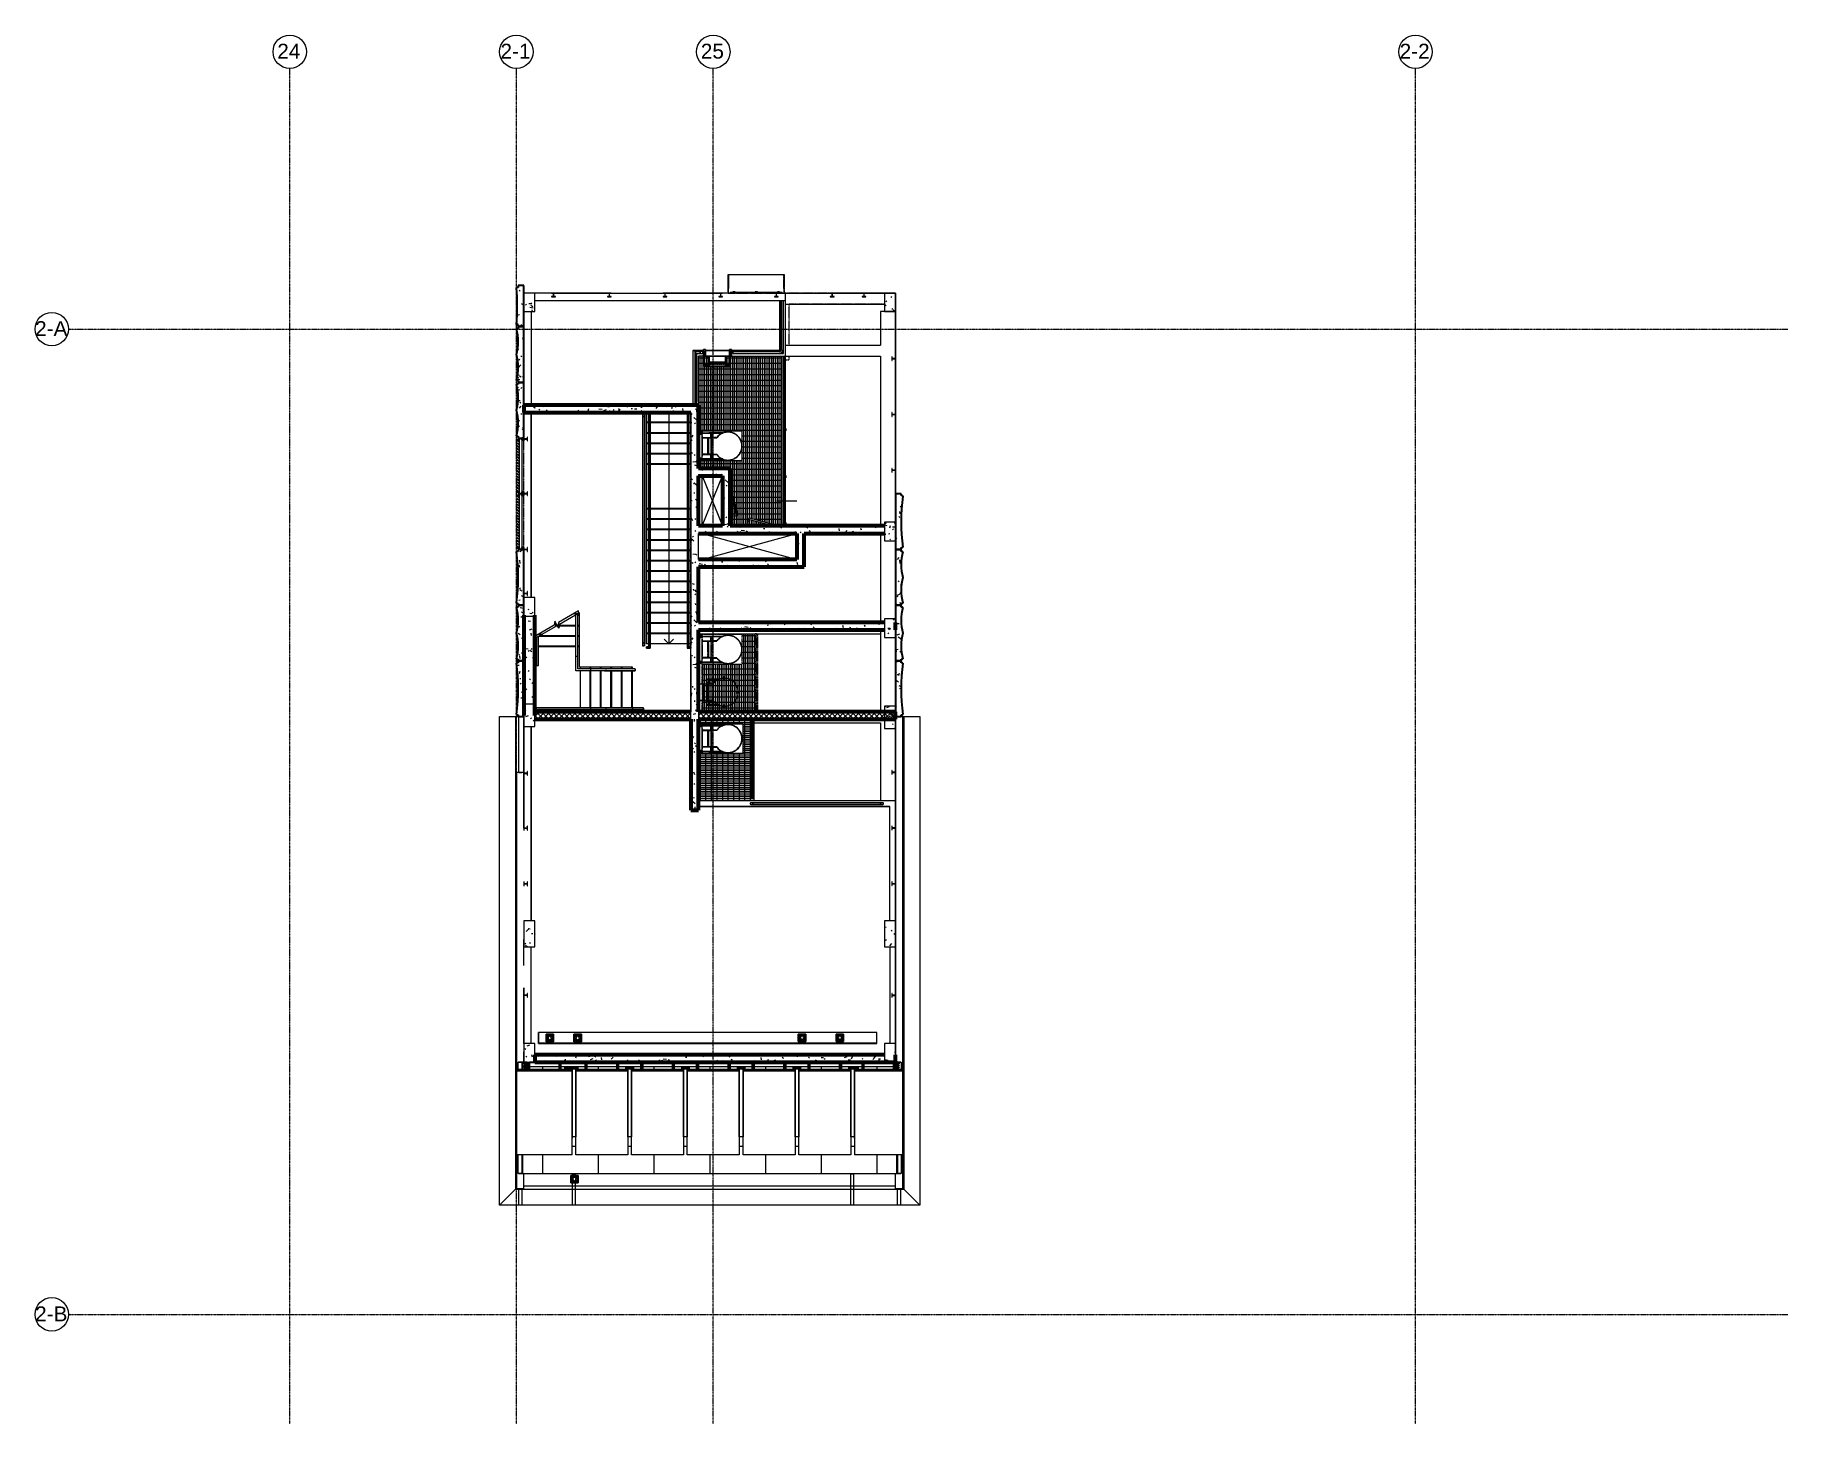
# Model space of a CAD drawing. Header units: millimetres. Extents: x -4391136 to -1798569, y -886572 to -291056.
# Drawn here: x -2686258 to -2639080, y -526125 to -488733 of the extents above; entities that cross this region are included whole.
import ezdxf

# ---------------------------------------------------------------- set-up
doc = ezdxf.new("R2010")
doc.units = ezdxf.units.MM
for name, pattern in [('Xref-C-1-PP17-AR-2214-01-B$0$DPA_Grid _ Level 100', [10, 5.5, -1.6, 1.3, -1.6]), ('Xref-C-1-PP17-AR-2214-01-B$0$DPA_Hidden 50', [3, 2, -1]), ('Xref-C-1-PP17-AR-2214-01-B$0$Hidden', [7.1438, 4.7625, -2.3813])]:
    doc.linetypes.add(name, pattern=pattern)
doc.layers.add('000 - 0_HIDE_OBJ_FRAMING_DEF_DIMS', color=250, linetype='Continuous', plot=False)
for name, color, linetype in [('Xref-C-1-PP17-AR-2214-01-B$0$A-COLS', 251, 'Continuous'), ('Xref-C-1-PP17-AR-2214-01-B$0$A-COLS-E', 251, 'Continuous'), ('Xref-C-1-PP17-AR-2214-01-B$0$A-DETL', 251, 'Continuous'), ('Xref-C-1-PP17-AR-2214-01-B$0$A-DETL-MBND', 251, 'Xref-C-1-PP17-AR-2214-01-B$0$Hidden'), ('Xref-C-1-PP17-AR-2214-01-B$0$A-DETL-THIN', 251, 'Continuous'), ('Xref-C-1-PP17-AR-2214-01-B$0$A-DOOR-E', 251, 'Continuous'), ('Xref-C-1-PP17-AR-2214-01-B$0$A-DOOR-IDEN', 251, 'Continuous'), ('Xref-C-1-PP17-AR-2214-01-B$0$A-DOOR-OPNG', 251, 'Xref-C-1-PP17-AR-2214-01-B$0$DPA_Hidden 50'), ('Xref-C-1-PP17-AR-2214-01-B$0$A-FLOR-E', 251, 'Continuous'), ('Xref-C-1-PP17-AR-2214-01-B$0$A-FLOR-HRAL', 251, 'Continuous'), ('Xref-C-1-PP17-AR-2214-01-B$0$A-FLOR-PATT', 251, 'Continuous'), ('Xref-C-1-PP17-AR-2214-01-B$0$A-GENM', 251, 'Continuous'), ('Xref-C-1-PP17-AR-2214-01-B$0$A-GLAZ-CURT', 251, 'Continuous'), ('Xref-C-1-PP17-AR-2214-01-B$0$A-GLAZ-CURT-HDLN', 251, 'Xref-C-1-PP17-AR-2214-01-B$0$DPA_Hidden 50'), ('Xref-C-1-PP17-AR-2214-01-B$0$A-ROOF', 251, 'Continuous'), ('Xref-C-1-PP17-AR-2214-01-B$0$A-ROOF-OTLN', 251, 'Continuous'), ('Xref-C-1-PP17-AR-2214-01-B$0$A-ROOF-PATT', 251, 'Continuous'), ('Xref-C-1-PP17-AR-2214-01-B$0$A-Wall', 251, 'Continuous'), ('Xref-C-1-PP17-AR-2214-01-B$0$A-WALL-PATT', 251, 'Continuous'), ('Xref-C-1-PP17-AR-2214-01-B$0$I-WALL-E', 251, 'Continuous'), ('Xref-C-1-PP17-AR-2214-01-B$0$P-SANR-FIXT', 251, 'Continuous'), ('Xref-C-1-PP17-AR-2214-01-B$0$S-BEAM', 251, 'Continuous'), ('Xref-C-1-PP17-AR-2214-01-B$0$S-COLS', 251, 'Continuous'), ('Xref-C-1-PP17-AR-2214-01-B$0$S-COLS-E', 251, 'Continuous'), ('Xref-C-1-PP17-AR-2214-01-B$0$S-STRS-ANNO', 251, 'Continuous'), ('Xref-C-1-PP17-AR-2214-01-B$0$S-STRS-E', 251, 'Continuous'), ('Xref-C-1-PP17-AR-2214-01-B$0$S-STRS-MBND', 251, 'Continuous'), ('Xref-C-1-PP17-AR-2214-01-B$0$WALL-E', 251, 'Continuous')]:
    doc.layers.add(name, color=color, linetype=linetype)
doc.styles.add('Xref-C-1-PP17-AR-2214-01-B$0$Arial', font='arial.ttf', dxfattribs={"height": 400})
pattern_1 = [(50, (0, 0), (-459.03375, 385.17505), [76.2, -838.2]), (355, (0, 0), (65.28253, 746.1827), [60.96, -670.56]), (100.451, (60.7, -5.3), (-693.383, -127.89768), [64.76, -712.36]), (46.184, (0, 203.2), (-648.5725, 622.30642), [114.3, -1257.3]), (96.636, (90.4, 189.2), (-1050.5343, -122.21992), [97.14, -1068.54]), (351.184, (0, 203.2), (172.19714, 1110.27497), [91.44, -1005.84]), (21, (101.6, 152.4), (-214.74339, 559.42566), [76.2, -838.2]), (326, (101.6, 152.4), (418.85394, 620.9765), [60.96, -670.56]), (71.451, (152.14, 118.3), (-668.45247, 224.29692), [64.76, -712.36]), (37.5, (0, 0), (-158.769242, 206.912105), [33.528, -628.904, 33.528, -647.192, -673.1]), (37.5, (0, 0), (-158.769242, 206.912105), [-1343.152, 33.528, -639.572]), (7.5, (0, 0), (-47.303606, 359.30656), [33.528, -354.584, 33.528, -613.664, -256.54]), (7.5, (0, 0), (-47.303606, 359.30656), [-1035.304, 33.528, -223.012]), (327.5, (-226.57, 0), (146.191164, 229.474162), [33.528, -220.472, 33.528, -758.952, -1051.56]), (327.5, (-226.57, 0), (146.191164, 229.474162), [-1046.48, 33.528, -1018.032]), (317.5, (-328.17, 0), (321.09789, 350.41686), [33.528, -296.672, 33.528, -492.76, -746.76]), (317.5, (-328.17, 0), (321.09789, 350.41686), [-856.488, 33.528, -713.232])]
pattern_2 = [(45, (0, 0), (-70.710678, 70.710678), []), (135, (0, 0), (-70.710678, -70.710678), [])]

# ---------------------------------------------------------------- blocks, each defined once
blk = doc.blocks.new('Xref-C-1-PP17-AR-2214-01-B$0$Top Rail Type - Top Rail_Internal_-V99-ENTRANCE 2 - LOWER ROOF FLOOR PLAN01-flat-1')
at = {"layer": 'Xref-C-1-PP17-AR-2214-01-B$0$A-FLOR-HRAL', "lineweight": 9}
for p, q in [((-2738493, -504317), (-2738543, -504346)), ((-2738493, -505454), (-2738493, -504317)), ((-2738543, -505454), (-2738543, -504346)), ((-2738543, -505454), (-2738493, -505454)), ((-2738543, -505454), (-2738493, -505454)), ((-2738543, -505849), (-2738543, -505454)), ((-2738493, -505799), (-2738493, -505454)), ((-2738138, -505849), (-2738543, -505849)), ((-2738138, -505799), (-2738493, -505799)), ((-2737018, -505799), (-2738138, -505799)), ((-2737018, -505849), (-2738138, -505849)), ((-2736942, -505799), (-2737018, -505799)), ((-2736942, -505849), (-2737018, -505849)), ((-2736942, -505849), (-2736942, -505799))]:
    blk.add_line(p, q, dxfattribs=at)
blk = doc.blocks.new('Xref-C-1-PP17-AR-2214-01-B$0$Top Rail Type - Top Rail_Internal_-30607441-ENTRANCE 2 - LOWER ROOF FLOOR PLAN01-flat-1')
at = {"layer": 'Xref-C-1-PP17-AR-2214-01-B$0$A-FLOR-HRAL', "lineweight": 9}
for p, q in [((-2737025, -505799), (-2737769, -505799)), ((-2737769, -505849), (-2737025, -505849)), ((-2737722, -505827), (-2737722, -505821)), ((-2736942, -505799), (-2737025, -505799)), ((-2737025, -505849), (-2736942, -505849)), ((-2736942, -505800), (-2736942, -505848)), ((-2736942, -505848), (-2736942, -505800))]:
    blk.add_line(p, q, dxfattribs=at)
blk.add_lwpolyline([(-2737018, -505826), (-2737018, -505826, 0.011612), (-2737018, -505822)], format="xyb", dxfattribs=at)
blk = doc.blocks.new('Xref-C-1-PP17-AR-2214-01-B$0$Top Rail Type - Top Rail_Internal_-30607421-ENTRANCE 2 - LOWER ROOF FLOOR PLAN01-flat-1')
at = {"layer": 'Xref-C-1-PP17-AR-2214-01-B$0$A-FLOR-HRAL', "lineweight": 9}
for p, q in [((-2739543, -504923), (-2739593, -504952)), ((-2739593, -505474), (-2739593, -504952)), ((-2739543, -505474), (-2739543, -504923)), ((-2739593, -505710), (-2739593, -505474)), ((-2739593, -505710), (-2739543, -505710)), ((-2739543, -505710), (-2739543, -505474))]:
    blk.add_line(p, q, dxfattribs=at)
blk = doc.blocks.new('Xref-C-1-PP17-AR-2214-01-B$0$Railing - Railing-30607407-ENTRANCE 2 - LOWER ROOF FLOOR PLAN01-flat-1')
at = {"layer": 'Xref-C-1-PP17-AR-2214-01-B$0$A-FLOR-HRAL', "lineweight": 9}
blk.add_line((-2739548, -504926), (-2739588, -504949), dxfattribs=at)
blk.add_line((-2739548, -504926), (-2739588, -504949), dxfattribs=at)
blk.add_line((-2739548, -504926), (-2739588, -504949), dxfattribs=at)
blk = doc.blocks.new('Xref-C-1-PP17-AR-2214-01-B$0$Railing - Railing-30607404-ENTRANCE 2 - LOWER ROOF FLOOR PLAN01-flat-1')
at = {"layer": 'Xref-C-1-PP17-AR-2214-01-B$0$A-FLOR-HRAL', "lineweight": 9}
blk.add_line((-2738498, -504320), (-2738538, -504343), dxfattribs=at)
blk.add_line((-2738498, -504320), (-2738538, -504343), dxfattribs=at)
blk.add_line((-2738498, -504320), (-2738538, -504343), dxfattribs=at)
blk = doc.blocks.new('Xref-C-1-PP17-AR-2214-01-B$0$Handrail Type - Handrail_Internal_-V98-ENTRANCE 2 - LOWER ROOF FLOOR PLAN01-flat-1')
at = {"layer": 'Xref-C-1-PP17-AR-2214-01-B$0$A-FLOR-HRAL', "lineweight": 9}
for p, q in [((-2739613, -506849), (-2739613, -506949)), ((-2738138, -506849), (-2739613, -506849)), ((-2739573, -506949), (-2739613, -506949)), ((-2739573, -506889), (-2739573, -506949)), ((-2738138, -506889), (-2739573, -506889)), ((-2737018, -506849), (-2738138, -506849)), ((-2737018, -506889), (-2738138, -506889)), ((-2736718, -506849), (-2737018, -506849)), ((-2736718, -506889), (-2737018, -506889)), ((-2736718, -506889), (-2736718, -506849))]:
    blk.add_line(p, q, dxfattribs=at)
blk = doc.blocks.new('Xref-C-1-PP17-AR-2214-01-B$0$Handrail Type - Handrail_Internal_-30607385-ENTRANCE 2 - LOWER ROOF FLOOR PLAN01-flat-1')
at = {"layer": 'Xref-C-1-PP17-AR-2214-01-B$0$A-FLOR-HRAL', "lineweight": 9}
for p, q in [((-2737023, -506849), (-2737759, -506849)), ((-2737759, -506889), (-2737023, -506889)), ((-2737722, -506871), (-2737722, -506867)), ((-2736718, -506849), (-2737023, -506849)), ((-2737023, -506889), (-2736718, -506889)), ((-2736718, -506850), (-2736718, -506888)), ((-2736718, -506888), (-2736718, -506850))]:
    blk.add_line(p, q, dxfattribs=at)
blk.add_lwpolyline([(-2737018, -506867), (-2737018, -506867, -0.014425), (-2737018, -506871)], format="xyb", dxfattribs=at)
blk = doc.blocks.new('Xref-C-1-PP17-AR-2214-01-B$0$ACM_STR_COLN_Precast- Rectangular Column - 300x500-29835394-ENTRANCE 2 - LOWER ROOF FLOOR PLAN01-flat-1')
at = {"layer": 'Xref-C-1-PP17-AR-2214-01-B$0$S-COLS-E', "lineweight": 9}
h = blk.add_hatch(dxfattribs=at)
h.set_pattern_fill('ACET-2D-FP_50', color=256, style=0, pattern_type=2)
h.set_pattern_definition([(50, (2730087.7, 502148.95), (-459.03375, 385.17505), [76.2, -838.2]), (355, (2730087.7, 502148.95), (65.28253, 746.1827), [60.96, -670.56]), (100.451, (2730148.46, 502143.6), (-693.383, -127.89768), [64.76, -712.36]), (46.184, (2730087.7, 502352.15), (-648.5725, 622.30642), [114.3, -1257.3]), (96.636, (2730178.1, 502338.1), (-1050.5343, -122.21992), [97.14, -1068.54]), (351.184, (2730087.7, 502352.1), (172.19714, 1110.27497), [91.44, -1005.84]), (21, (2730189.3, 502301.35), (-214.74339, 559.42566), [76.2, -838.2]), (326, (2730189.3, 502301.35), (418.85394, 620.9765), [60.96, -670.56]), (71.451, (2730239.9, 502267.26), (-668.45247, 224.29692), [64.76, -712.36]), (37.5, (2730087.73, 502148.95), (-158.769242, 206.912105), [33.528, -628.904, 33.528, -1320.292]), (37.5, (2730087.73, 502148.95), (-158.769242, 206.912105), [-695.96, -647.192, 33.528, -639.572]), (7.5, (2730087.73, 502148.95), (-47.303606, 359.30656), [33.528, -354.584, 33.528, -870.204]), (7.5, (2730087.73, 502148.95), (-47.303606, 359.30656), [-421.64, -613.664, 33.528, -223.012]), (327.5, (2729861.16, 502148.95), (146.191164, 229.474162), [33.528, -220.472, 33.528, -1810.512]), (327.5, (2729861.16, 502148.95), (146.191164, 229.474162), [-287.528, -758.952, 33.528, -1018.032]), (317.5, (2729759.56, 502148.95), (321.09789, 350.41686), [33.528, -296.672, 33.528, -1239.52]), (317.5, (2729759.56, 502148.95), (321.09789, 350.41686), [-363.728, -492.76, 33.528, -713.232])])
h.paths.add_polyline_path([(-150, -190), (-150, -200), (150, -200), (150, 300), (-150, 300)])
at = {"layer": 'Xref-C-1-PP17-AR-2214-01-B$0$S-COLS'}
for p, q in [((150, 300), (-150, 300)), ((-150, 300), (-150, 290)), ((-150, 290), (-150, -190)), ((150, 290), (150, 300)), ((150, -190), (150, 290)), ((-150, -190), (-150, -200)), ((-150, -200), (150, -200)), ((150, -200), (150, -190))]:
    blk.add_line(p, q, dxfattribs=at)
blk = doc.blocks.new('Xref-C-1-PP17-AR-2214-01-B$0$H-Wide Flange-Column - H100x100x17_2-31208580-ENTRANCE 2 - LOWER ROOF FLOOR PLAN01-flat-1')
at = {"layer": 'Xref-C-1-PP17-AR-2214-01-B$0$S-COLS'}
for p, q in [((-42, 50), (-50, 50)), ((-50, 50), (-50, -50)), ((-42, 13), (-42, 50)), ((32, 3), (-32, 3)), ((50, 50), (42, 50)), ((42, 50), (42, 13)), ((50, -50), (50, 50)), ((-50, -50), (-42, -50)), ((-42, -50), (-42, -13)), ((-32, -3), (32, -3)), ((42, -13), (42, -50)), ((42, -50), (50, -50))]:
    blk.add_line(p, q, dxfattribs=at)
for centre, start, end in [((-32, 13), 180, 270), ((32, 13), 270, 0), ((-32, -13), 90, 180), ((32, -13), 0, 90)]:
    blk.add_arc(centre, 10, start, end, dxfattribs=at)
blk = doc.blocks.new('Xref-C-1-PP17-AR-2214-01-B$0$H-Wide Flange-Column - H100x100x17_2-V97-ENTRANCE 2 - LOWER ROOF FLOOR PLAN01-flat-1')
at = {"layer": 'Xref-C-1-PP17-AR-2214-01-B$0$S-COLS'}
for p, q in [((-42, 50), (-50, 50)), ((-50, 50), (-50, -50)), ((-42, 13), (-42, 50)), ((32, 3), (-32, 3)), ((50, 50), (42, 50)), ((42, 50), (42, 13)), ((50, -50), (50, 50)), ((-50, -50), (-42, -50)), ((-42, -50), (-42, -13)), ((-32, -3), (32, -3)), ((42, -13), (42, -50)), ((42, -50), (50, -50))]:
    blk.add_line(p, q, dxfattribs=at)
for centre, start, end in [((-32, 13), 180, 270), ((32, 13), 270, 0), ((-32, -13), 90, 180), ((32, -13), 0, 90)]:
    blk.add_arc(centre, 10, start, end, dxfattribs=at)
blk = doc.blocks.new('Xref-C-1-PP17-AR-2214-01-B$0$H-Wide Flange-Column - H100x100x17_2-V96-ENTRANCE 2 - LOWER ROOF FLOOR PLAN01-flat-1')
at = {"layer": 'Xref-C-1-PP17-AR-2214-01-B$0$S-COLS'}
for p, q in [((258, -584), (250, -584)), ((250, -584), (250, -684)), ((250, -684), (258, -684)), ((258, -621), (258, -584)), ((258, -684), (258, -647)), ((332, -631), (268, -631)), ((268, -637), (332, -637)), ((350, -584), (342, -584)), ((342, -584), (342, -621)), ((342, -647), (342, -684)), ((342, -684), (350, -684)), ((350, -684), (350, -584))]:
    blk.add_line(p, q, dxfattribs=at)
for centre, start, end in [((268, -621), 180, 270), ((268, -647), 90, 180), ((332, -621), 270, 0), ((332, -647), 0, 90)]:
    blk.add_arc(centre, 10, start, end, dxfattribs=at)
blk = doc.blocks.new('Xref-C-1-PP17-AR-2214-01-B$0$H-Wide Flange-Column - H100x100x17_2-V95-ENTRANCE 2 - LOWER ROOF FLOOR PLAN01-flat-1')
at = {"layer": 'Xref-C-1-PP17-AR-2214-01-B$0$S-COLS'}
for p, q in [((-42, 50), (-50, 50)), ((-50, 50), (-50, -50)), ((-42, 13), (-42, 50)), ((32, 3), (-32, 3)), ((50, 50), (42, 50)), ((42, 50), (42, 13)), ((50, -50), (50, 50)), ((-50, -50), (-42, -50)), ((-42, -50), (-42, -13)), ((-32, -3), (32, -3)), ((42, -13), (42, -50)), ((42, -50), (50, -50))]:
    blk.add_line(p, q, dxfattribs=at)
for centre, start, end in [((-32, 13), 180, 270), ((32, 13), 270, 0), ((-32, -13), 90, 180), ((32, -13), 0, 90)]:
    blk.add_arc(centre, 10, start, end, dxfattribs=at)
blk = doc.blocks.new('Xref-C-1-PP17-AR-2214-01-B$0$H-Wide Flange-Column - H100x100x17_2-V94-ENTRANCE 2 - LOWER ROOF FLOOR PLAN01-flat-1')
at = {"layer": 'Xref-C-1-PP17-AR-2214-01-B$0$S-COLS'}
for p, q in [((-42, 50), (-50, 50)), ((-50, 50), (-50, -50)), ((-42, 13), (-42, 50)), ((32, 3), (-32, 3)), ((50, 50), (42, 50)), ((42, 50), (42, 13)), ((50, -50), (50, 50)), ((-50, -50), (-42, -50)), ((-42, -50), (-42, -13)), ((-32, -3), (32, -3)), ((42, -13), (42, -50)), ((42, -50), (50, -50))]:
    blk.add_line(p, q, dxfattribs=at)
for centre, start, end in [((-32, 13), 180, 270), ((32, 13), 270, 0), ((-32, -13), 90, 180), ((32, -13), 0, 90)]:
    blk.add_arc(centre, 10, start, end, dxfattribs=at)
blk = doc.blocks.new('Xref-C-1-PP17-AR-2214-01-B$0$H-Wide Flange-Column - H100x100x17_2-V93-ENTRANCE 2 - LOWER ROOF FLOOR PLAN01-flat-1')
at = {"layer": 'Xref-C-1-PP17-AR-2214-01-B$0$S-COLS'}
for p, q in [((-42, 50), (-50, 50)), ((-50, 50), (-50, -50)), ((-42, 13), (-42, 50)), ((32, 3), (-32, 3)), ((50, 50), (42, 50)), ((42, 50), (42, 13)), ((50, -50), (50, 50)), ((-50, -50), (-42, -50)), ((-42, -50), (-42, -13)), ((-32, -3), (32, -3)), ((42, -13), (42, -50)), ((42, -50), (50, -50))]:
    blk.add_line(p, q, dxfattribs=at)
for centre, start, end in [((-32, 13), 180, 270), ((32, 13), 270, 0), ((-32, -13), 90, 180), ((32, -13), 0, 90)]:
    blk.add_arc(centre, 10, start, end, dxfattribs=at)
blk = doc.blocks.new('Xref-C-1-PP17-AR-2214-01-B$0$H-Wide Flange-Column - H100x100x17_2-V92-ENTRANCE 2 - LOWER ROOF FLOOR PLAN01-flat-1')
at = {"layer": 'Xref-C-1-PP17-AR-2214-01-B$0$S-COLS-E', "lineweight": 9}
h = blk.add_hatch(dxfattribs=at)
h.set_pattern_fill('ACET-2D-FP_49', color=256, angle=90, style=0, pattern_type=2)
h.set_pattern_definition([(45, (2739892.75, 514582.08), (-251.44717, 251.44717), []), (45, (2739892.75, 514963.08), (-251.44717, 251.44717), [])])
h.paths.add_polyline_path([(42, -50), (50, -50), (50, 50), (42, 50), (42, 13), (39, 6), (32, 3), (-32, 3), (-39, 6), (-42, 13), (-42, 50), (-50, 50), (-50, -50), (-42, -50), (-42, -13), (-39, -6), (-32, -3), (32, -3), (39, -6), (42, -13)])
at = {"layer": 'Xref-C-1-PP17-AR-2214-01-B$0$S-COLS'}
for p, q in [((-50, 50), (-50, -50)), ((-42, 50), (-50, 50)), ((-42, 13), (-42, 50)), ((32, 3), (-32, 3)), ((50, 50), (42, 50)), ((42, 50), (42, 13)), ((50, -50), (50, 50)), ((-50, -50), (-42, -50)), ((-42, -50), (-42, -13)), ((-32, -3), (32, -3)), ((42, -13), (42, -50)), ((42, -50), (50, -50))]:
    blk.add_line(p, q, dxfattribs=at)
for centre, start, end in [((-32, 13), 180, 270), ((32, 13), 270, 0), ((-32, -13), 90, 180), ((32, -13), 0, 90)]:
    blk.add_arc(centre, 10, start, end, dxfattribs=at)
blk = doc.blocks.new('Xref-C-1-PP17-AR-2214-01-B$0$H-Wide Flange-Column - H100x100x17_2-V91-ENTRANCE 2 - LOWER ROOF FLOOR PLAN01-flat-1')
at = {"layer": 'Xref-C-1-PP17-AR-2214-01-B$0$S-COLS-E', "lineweight": 9}
h = blk.add_hatch(dxfattribs=at)
h.set_pattern_fill('ACET-2D-FP_48', color=256, angle=270, style=0, pattern_type=2)
h.set_pattern_definition([(45, (2739892.75, 511583.76), (-251.44717, 251.44717), []), (45, (2739892.75, 511964.76), (-251.44717, 251.44717), [])])
h.paths.add_polyline_path([(42, -50), (50, -50), (50, 50), (42, 50), (42, 13), (39, 6), (32, 3), (-32, 3), (-39, 6), (-42, 13), (-42, 50), (-50, 50), (-50, -50), (-42, -50), (-42, -13), (-39, -6), (-32, -3), (32, -3), (39, -6), (42, -13)])
at = {"layer": 'Xref-C-1-PP17-AR-2214-01-B$0$S-COLS'}
for p, q in [((-42, 50), (-50, 50)), ((-50, 50), (-50, -50)), ((-42, 13), (-42, 50)), ((32, 3), (-32, 3)), ((50, 50), (42, 50)), ((42, 50), (42, 13)), ((50, -50), (50, 50)), ((-50, -50), (-42, -50)), ((-42, -50), (-42, -13)), ((-32, -3), (32, -3)), ((42, -13), (42, -50)), ((42, -50), (50, -50))]:
    blk.add_line(p, q, dxfattribs=at)
for centre, start, end in [((-32, 13), 180, 270), ((32, 13), 270, 0), ((-32, -13), 90, 180), ((32, -13), 0, 90)]:
    blk.add_arc(centre, 10, start, end, dxfattribs=at)
blk = doc.blocks.new('Xref-C-1-PP17-AR-2214-01-B$0$H-Wide Flange-Column - H100x100x17_2-V90-ENTRANCE 2 - LOWER ROOF FLOOR PLAN01-flat-1')
at = {"layer": 'Xref-C-1-PP17-AR-2214-01-B$0$S-COLS-E', "lineweight": 9}
h = blk.add_hatch(dxfattribs=at)
h.set_pattern_fill('ACET-2D-FP_47', color=256, angle=90, style=0, pattern_type=2)
h.set_pattern_definition([(45, (2739892.75, 508608.76), (-251.44717, 251.44717), []), (45, (2739892.75, 508989.76), (-251.44717, 251.44717), [])])
h.paths.add_polyline_path([(42, -50), (50, -50), (50, 50), (42, 50), (42, 13), (39, 6), (32, 3), (-32, 3), (-39, 6), (-42, 13), (-42, 50), (-50, 50), (-50, -50), (-42, -50), (-42, -13), (-39, -6), (-32, -3), (32, -3), (39, -6), (42, -13)])
at = {"layer": 'Xref-C-1-PP17-AR-2214-01-B$0$S-COLS'}
for p, q in [((-50, 50), (-50, -50)), ((-42, 50), (-50, 50)), ((-42, 13), (-42, 50)), ((32, 3), (-32, 3)), ((50, 50), (42, 50)), ((42, 50), (42, 13)), ((50, -50), (50, 50)), ((-50, -50), (-42, -50)), ((-42, -50), (-42, -13)), ((-32, -3), (32, -3)), ((42, -13), (42, -50)), ((42, -50), (50, -50))]:
    blk.add_line(p, q, dxfattribs=at)
for centre, start, end in [((-32, 13), 180, 270), ((32, 13), 270, 0), ((-32, -13), 90, 180), ((32, -13), 0, 90)]:
    blk.add_arc(centre, 10, start, end, dxfattribs=at)
blk = doc.blocks.new('Xref-C-1-PP17-AR-2214-01-B$0$H-Wide Flange-Column - H100x100x17_2-V89-ENTRANCE 2 - LOWER ROOF FLOOR PLAN01-flat-1')
at = {"layer": 'Xref-C-1-PP17-AR-2214-01-B$0$S-COLS-E', "lineweight": 9}
h = blk.add_hatch(dxfattribs=at)
h.set_pattern_fill('ACET-2D-FP_46', color=256, angle=90, style=0, pattern_type=2)
h.set_pattern_definition([(45, (2739892.75, 510085.14), (-251.44717, 251.44717), []), (45, (2739892.75, 510466.14), (-251.44717, 251.44717), [])])
h.paths.add_polyline_path([(42, -50), (50, -50), (50, 50), (42, 50), (42, 13), (39, 6), (32, 3), (-32, 3), (-39, 6), (-42, 13), (-42, 50), (-50, 50), (-50, -50), (-42, -50), (-42, -13), (-39, -6), (-32, -3), (32, -3), (39, -6), (42, -13)])
at = {"layer": 'Xref-C-1-PP17-AR-2214-01-B$0$S-COLS'}
for p, q in [((-50, 50), (-50, -50)), ((-42, 50), (-50, 50)), ((-42, 13), (-42, 50)), ((32, 3), (-32, 3)), ((50, 50), (42, 50)), ((42, 50), (42, 13)), ((50, -50), (50, 50)), ((-50, -50), (-42, -50)), ((-42, -50), (-42, -13)), ((-32, -3), (32, -3)), ((42, -13), (42, -50)), ((42, -50), (50, -50))]:
    blk.add_line(p, q, dxfattribs=at)
for centre, start, end in [((-32, 13), 180, 270), ((32, 13), 270, 0), ((-32, -13), 90, 180), ((32, -13), 0, 90)]:
    blk.add_arc(centre, 10, start, end, dxfattribs=at)
blk = doc.blocks.new('Xref-C-1-PP17-AR-2214-01-B$0$H-Wide Flange-Column - H100x100x17_2-V88-ENTRANCE 2 - LOWER ROOF FLOOR PLAN01-flat-1')
at = {"layer": 'Xref-C-1-PP17-AR-2214-01-B$0$S-COLS'}
for p, q in [((-42, 50), (-50, 50)), ((-50, 50), (-50, -50)), ((-42, 13), (-42, 50)), ((32, 3), (-32, 3)), ((50, 50), (42, 50)), ((42, 50), (42, 13)), ((50, -50), (50, 50)), ((-50, -50), (-42, -50)), ((-42, -50), (-42, -13)), ((-32, -3), (32, -3)), ((42, -13), (42, -50)), ((42, -50), (50, -50))]:
    blk.add_line(p, q, dxfattribs=at)
for centre, start, end in [((-32, 13), 180, 270), ((32, 13), 270, 0), ((-32, -13), 90, 180), ((32, -13), 0, 90)]:
    blk.add_arc(centre, 10, start, end, dxfattribs=at)
blk = doc.blocks.new('Xref-C-1-PP17-AR-2214-01-B$0$H-Wide Flange-Column - H100x100x17_2-V87-ENTRANCE 2 - LOWER ROOF FLOOR PLAN01-flat-1')
at = {"layer": 'Xref-C-1-PP17-AR-2214-01-B$0$S-COLS'}
for p, q in [((50, 50), (-50, 50)), ((-50, 50), (-50, 42)), ((-50, 42), (-13, 42)), ((-3, 32), (-3, -32)), ((3, -32), (3, 32)), ((13, 42), (50, 42)), ((50, 42), (50, 50)), ((-13, -42), (-50, -42)), ((-50, -42), (-50, -50)), ((-50, -50), (50, -50)), ((50, -42), (13, -42)), ((50, -50), (50, -42))]:
    blk.add_line(p, q, dxfattribs=at)
for centre, start, end in [((-13, 32), 0, 90), ((13, 32), 90, 180), ((-13, -32), 270, 0), ((13, -32), 180, 270)]:
    blk.add_arc(centre, 10, start, end, dxfattribs=at)
blk = doc.blocks.new('Xref-C-1-PP17-AR-2214-01-B$0$H-Wide Flange-Column - H100x100x17_2-V86-ENTRANCE 2 - LOWER ROOF FLOOR PLAN01-flat-1')
at = {"layer": 'Xref-C-1-PP17-AR-2214-01-B$0$S-COLS-E', "lineweight": 9}
h = blk.add_hatch(dxfattribs=at)
h.set_pattern_fill('ACET-2D-FP_45', color=256, angle=180, style=0, pattern_type=2)
h.set_pattern_definition([(45, (2731642.74, 495728.44), (-251.44717, 251.44717), []), (45, (2731642.74, 496109.44), (-251.44717, 251.44717), [])])
h.paths.add_polyline_path([(-50, -50), (0, -50), (50, -50), (50, -42), (13, -42), (6, -39), (3, -32), (3, 32), (6, 39), (13, 42), (50, 42), (50, 50), (-50, 50), (-50, 42), (-13, 42), (-6, 39), (-3, 32), (-3, -32), (-6, -39), (-13, -42), (-50, -42)])
at = {"layer": 'Xref-C-1-PP17-AR-2214-01-B$0$S-COLS'}
for p, q in [((50, 50), (-50, 50)), ((-50, 50), (-50, 42)), ((-50, 42), (-13, 42)), ((-3, 32), (-3, -32)), ((3, -32), (3, 32)), ((13, 42), (50, 42)), ((50, 42), (50, 50)), ((-13, -42), (-50, -42)), ((-50, -42), (-50, -50)), ((-50, -50), (50, -50)), ((50, -42), (13, -42)), ((50, -50), (50, -42))]:
    blk.add_line(p, q, dxfattribs=at)
for centre, start, end in [((-13, 32), 0, 90), ((13, 32), 90, 180), ((-13, -32), 270, 0), ((13, -32), 180, 270)]:
    blk.add_arc(centre, 10, start, end, dxfattribs=at)
blk = doc.blocks.new('Xref-C-1-PP17-AR-2214-01-B$0$H-Wide Flange-Column - H100x100x17_2-V85-ENTRANCE 2 - LOWER ROOF FLOOR PLAN01-flat-1')
at = {"layer": 'Xref-C-1-PP17-AR-2214-01-B$0$S-COLS-E', "lineweight": 9}
h = blk.add_hatch(dxfattribs=at)
h.set_pattern_fill('ACET-2D-FP_44', color=256, angle=180, style=0, pattern_type=2)
h.set_pattern_definition([(45, (2733142.74, 495728.44), (-251.44717, 251.44717), []), (45, (2733142.74, 496109.44), (-251.44717, 251.44717), [])])
h.paths.add_polyline_path([(-50, -42), (-50, -50), (50, -50), (50, -42), (13, -42), (6, -39), (3, -32), (3, 32), (6, 39), (13, 42), (50, 42), (50, 50), (-50, 50), (-50, 42), (-13, 42), (-6, 39), (-3, 32), (-3, -32), (-6, -39), (-13, -42)])
at = {"layer": 'Xref-C-1-PP17-AR-2214-01-B$0$S-COLS'}
for p, q in [((50, 50), (-50, 50)), ((-50, 50), (-50, 42)), ((-50, 42), (-13, 42)), ((-3, 32), (-3, -32)), ((3, -32), (3, 32)), ((13, 42), (50, 42)), ((50, 42), (50, 50)), ((-13, -42), (-50, -42)), ((-50, -42), (-50, -50)), ((-50, -50), (50, -50)), ((50, -42), (13, -42)), ((50, -50), (50, -42))]:
    blk.add_line(p, q, dxfattribs=at)
for centre, start, end in [((-13, 32), 0, 90), ((13, 32), 90, 180), ((-13, -32), 270, 0), ((13, -32), 180, 270)]:
    blk.add_arc(centre, 10, start, end, dxfattribs=at)
blk = doc.blocks.new('Xref-C-1-PP17-AR-2214-01-B$0$H-Wide Flange-Column - H100x100x17_2-V84-ENTRANCE 2 - LOWER ROOF FLOOR PLAN01-flat-1')
at = {"layer": 'Xref-C-1-PP17-AR-2214-01-B$0$S-COLS-E', "lineweight": 9}
h = blk.add_hatch(dxfattribs=at)
h.set_pattern_fill('ACET-2D-FP_43', color=256, angle=180, style=0, pattern_type=2)
h.set_pattern_definition([(45, (2734642.74, 495728.44), (-251.44717, 251.44717), []), (45, (2734642.74, 496109.44), (-251.44717, 251.44717), [])])
h.paths.add_polyline_path([(-50, -42), (-50, -50), (50, -50), (50, -42), (13, -42), (6, -39), (3, -32), (3, 32), (6, 39), (13, 42), (50, 42), (50, 50), (-50, 50), (-50, 42), (-13, 42), (-6, 39), (-3, 32), (-3, -32), (-6, -39), (-13, -42)])
at = {"layer": 'Xref-C-1-PP17-AR-2214-01-B$0$S-COLS'}
for p, q in [((50, 50), (-50, 50)), ((-50, 50), (-50, 42)), ((-50, 42), (-13, 42)), ((-3, 32), (-3, -32)), ((3, -32), (3, 32)), ((13, 42), (50, 42)), ((50, 42), (50, 50)), ((-13, -42), (-50, -42)), ((-50, -42), (-50, -50)), ((-50, -50), (50, -50)), ((50, -42), (13, -42)), ((50, -50), (50, -42))]:
    blk.add_line(p, q, dxfattribs=at)
for centre, start, end in [((-13, 32), 0, 90), ((13, 32), 90, 180), ((-13, -32), 270, 0), ((13, -32), 180, 270)]:
    blk.add_arc(centre, 10, start, end, dxfattribs=at)
blk = doc.blocks.new('Xref-C-1-PP17-AR-2214-01-B$0$H-Wide Flange-Column - H100x100x17_2-V83-ENTRANCE 2 - LOWER ROOF FLOOR PLAN01-flat-1')
at = {"layer": 'Xref-C-1-PP17-AR-2214-01-B$0$S-COLS-E', "lineweight": 9}
h = blk.add_hatch(dxfattribs=at)
h.set_pattern_fill('ACET-2D-FP_42', color=256, angle=180, style=0, pattern_type=2)
h.set_pattern_definition([(45, (2736142.74, 495728.44), (-251.44717, 251.44717), []), (45, (2736142.74, 496109.44), (-251.44717, 251.44717), [])])
h.paths.add_polyline_path([(-50, -42), (-50, -50), (50, -50), (50, -42), (13, -42), (6, -39), (3, -32), (3, 32), (6, 39), (13, 42), (50, 42), (50, 50), (-50, 50), (-50, 42), (-13, 42), (-6, 39), (-3, 32), (-3, -32), (-6, -39), (-13, -42)])
at = {"layer": 'Xref-C-1-PP17-AR-2214-01-B$0$S-COLS'}
for p, q in [((50, 50), (-50, 50)), ((-50, 50), (-50, 42)), ((-50, 42), (-13, 42)), ((-3, 32), (-3, -32)), ((3, -32), (3, 32)), ((13, 42), (50, 42)), ((50, 42), (50, 50)), ((-13, -42), (-50, -42)), ((-50, -42), (-50, -50)), ((-50, -50), (50, -50)), ((50, -42), (13, -42)), ((50, -50), (50, -42))]:
    blk.add_line(p, q, dxfattribs=at)
for centre, start, end in [((-13, 32), 0, 90), ((13, 32), 90, 180), ((-13, -32), 270, 0), ((13, -32), 180, 270)]:
    blk.add_arc(centre, 10, start, end, dxfattribs=at)
blk = doc.blocks.new('Xref-C-1-PP17-AR-2214-01-B$0$H-Wide Flange-Column - H100x100x17_2-V82-ENTRANCE 2 - LOWER ROOF FLOOR PLAN01-flat-1')
at = {"layer": 'Xref-C-1-PP17-AR-2214-01-B$0$S-COLS-E', "lineweight": 9}
h = blk.add_hatch(dxfattribs=at)
h.set_pattern_fill('ACET-2D-FP_41', color=256, angle=180, style=0, pattern_type=2)
h.set_pattern_definition([(45, (2737642.74, 495728.44), (-251.44717, 251.44717), []), (45, (2737642.74, 496109.44), (-251.44717, 251.44717), [])])
h.paths.add_polyline_path([(-50, -42), (-50, -50), (50, -50), (50, -42), (13, -42), (6, -39), (3, -32), (3, 32), (6, 39), (13, 42), (50, 42), (50, 50), (-50, 50), (-50, 42), (-13, 42), (-6, 39), (-3, 32), (-3, -32), (-6, -39), (-13, -42)])
at = {"layer": 'Xref-C-1-PP17-AR-2214-01-B$0$S-COLS'}
for p, q in [((50, 50), (-50, 50)), ((-50, 50), (-50, 42)), ((-50, 42), (-13, 42)), ((-3, 32), (-3, -32)), ((3, -32), (3, 32)), ((13, 42), (50, 42)), ((50, 42), (50, 50)), ((-13, -42), (-50, -42)), ((-50, -42), (-50, -50)), ((-50, -50), (50, -50)), ((50, -42), (13, -42)), ((50, -50), (50, -42))]:
    blk.add_line(p, q, dxfattribs=at)
for centre, start, end in [((-13, 32), 0, 90), ((13, 32), 90, 180), ((-13, -32), 270, 0), ((13, -32), 180, 270)]:
    blk.add_arc(centre, 10, start, end, dxfattribs=at)
blk = doc.blocks.new('Xref-C-1-PP17-AR-2214-01-B$0$H-Wide Flange-Column - H100x100x17_2-V81-ENTRANCE 2 - LOWER ROOF FLOOR PLAN01-flat-1')
at = {"layer": 'Xref-C-1-PP17-AR-2214-01-B$0$S-COLS-E', "lineweight": 9}
h = blk.add_hatch(dxfattribs=at)
h.set_pattern_fill('ACET-2D-FP_40', color=256, angle=180, style=0, pattern_type=2)
h.set_pattern_definition([(45, (2739142.74, 495728.44), (-251.44717, 251.44717), []), (45, (2739142.74, 496109.44), (-251.44717, 251.44717), [])])
h.paths.add_polyline_path([(-50, -42), (-50, -50), (50, -50), (50, -42), (13, -42), (6, -39), (3, -32), (3, 32), (6, 39), (13, 42), (50, 42), (50, 50), (-50, 50), (-50, 42), (-13, 42), (-6, 39), (-3, 32), (-3, -32), (-6, -39), (-13, -42)])
at = {"layer": 'Xref-C-1-PP17-AR-2214-01-B$0$S-COLS'}
for p, q in [((50, 50), (-50, 50)), ((-50, 50), (-50, 42)), ((-50, 42), (-13, 42)), ((-3, 32), (-3, -32)), ((3, -32), (3, 32)), ((13, 42), (50, 42)), ((50, 42), (50, 50)), ((-13, -42), (-50, -42)), ((-50, -42), (-50, -50)), ((-50, -50), (50, -50)), ((50, -42), (13, -42)), ((50, -50), (50, -42))]:
    blk.add_line(p, q, dxfattribs=at)
for centre, start, end in [((-13, 32), 0, 90), ((13, 32), 90, 180), ((-13, -32), 270, 0), ((13, -32), 180, 270)]:
    blk.add_arc(centre, 10, start, end, dxfattribs=at)
blk = doc.blocks.new('Xref-C-1-PP17-AR-2214-01-B$0$H-Wide Flange-Column - H100x100x17_2-31208565-ENTRANCE 2 - LOWER ROOF FLOOR PLAN01-flat-1')
at = {"layer": 'Xref-C-1-PP17-AR-2214-01-B$0$S-COLS'}
for p, q in [((-42, 50), (-50, 50)), ((-50, 50), (-50, -50)), ((-42, 13), (-42, 50)), ((32, 3), (-32, 3)), ((50, 50), (42, 50)), ((42, 50), (42, 13)), ((50, -50), (50, 50)), ((-50, -50), (-42, -50)), ((-42, -50), (-42, -13)), ((-32, -3), (32, -3)), ((42, -13), (42, -50)), ((42, -50), (50, -50))]:
    blk.add_line(p, q, dxfattribs=at)
for centre, start, end in [((-32, 13), 180, 270), ((32, 13), 270, 0), ((-32, -13), 90, 180), ((32, -13), 0, 90)]:
    blk.add_arc(centre, 10, start, end, dxfattribs=at)
blk = doc.blocks.new('Xref-C-1-PP17-AR-2214-01-B$0$H-Wide Flange-Column - H100x100x17_2-V80-ENTRANCE 2 - LOWER ROOF FLOOR PLAN01-flat-1')
at = {"layer": 'Xref-C-1-PP17-AR-2214-01-B$0$S-COLS-E', "lineweight": 9}
h = blk.add_hatch(dxfattribs=at)
h.set_pattern_fill('ACET-2D-FP_39', color=256, angle=270, style=0, pattern_type=2)
h.set_pattern_definition([(45, (2739892.74, 499608.4), (-251.44717, 251.44717), []), (45, (2739892.74, 499989.4), (-251.44717, 251.44717), [])])
h.paths.add_polyline_path([(-50, -50), (-46, -50), (-42, -50), (-42, -13), (-39, -6), (-32, -3), (32, -3), (39, -6), (42, -13), (42, -50), (50, -50), (50, 50), (42, 50), (42, 13), (39, 6), (32, 3), (-32, 3), (-39, 6), (-42, 13), (-42, 50), (-50, 50)])
at = {"layer": 'Xref-C-1-PP17-AR-2214-01-B$0$S-COLS'}
for p, q in [((-42, 50), (-50, 50)), ((-50, 50), (-50, -50)), ((-42, 13), (-42, 50)), ((32, 3), (-32, 3)), ((50, 50), (42, 50)), ((42, 50), (42, 13)), ((50, -50), (50, 50)), ((-50, -50), (-42, -50)), ((-42, -50), (-42, -13)), ((-32, -3), (32, -3)), ((42, -13), (42, -50)), ((42, -50), (50, -50))]:
    blk.add_line(p, q, dxfattribs=at)
for centre, start, end in [((-32, 13), 180, 270), ((32, 13), 270, 0), ((-32, -13), 90, 180), ((32, -13), 0, 90)]:
    blk.add_arc(centre, 10, start, end, dxfattribs=at)
blk = doc.blocks.new('Xref-C-1-PP17-AR-2214-01-B$0$H-Wide Flange-Column - H100x100x17_2-V79-ENTRANCE 2 - LOWER ROOF FLOOR PLAN01-flat-1')
at = {"layer": 'Xref-C-1-PP17-AR-2214-01-B$0$S-COLS-E', "lineweight": 9}
h = blk.add_hatch(dxfattribs=at)
h.set_pattern_fill('ACET-2D-FP_38', color=256, angle=270, style=0, pattern_type=2)
h.set_pattern_definition([(45, (2739892.75, 501082.1), (-251.44717, 251.44717), []), (45, (2739892.75, 501463.1), (-251.44717, 251.44717), [])])
h.paths.add_polyline_path([(-46, -50), (-42, -50), (-42, -13), (-39, -6), (-32, -3), (32, -3), (39, -6), (42, -13), (42, -50), (50, -50), (50, 50), (42, 50), (42, 13), (39, 6), (32, 3), (-32, 3), (-39, 6), (-42, 13), (-42, 50), (-50, 50), (-50, -50)])
at = {"layer": 'Xref-C-1-PP17-AR-2214-01-B$0$S-COLS'}
for p, q in [((-42, 50), (-50, 50)), ((-50, 50), (-50, -50)), ((-42, 13), (-42, 50)), ((32, 3), (-32, 3)), ((50, 50), (42, 50)), ((42, 50), (42, 13)), ((50, -50), (50, 50)), ((-50, -50), (-42, -50)), ((-42, -50), (-42, -13)), ((-32, -3), (32, -3)), ((42, -13), (42, -50)), ((42, -50), (50, -50))]:
    blk.add_line(p, q, dxfattribs=at)
for centre, start, end in [((-32, 13), 180, 270), ((32, 13), 270, 0), ((-32, -13), 90, 180), ((32, -13), 0, 90)]:
    blk.add_arc(centre, 10, start, end, dxfattribs=at)
blk = doc.blocks.new('Xref-C-1-PP17-AR-2214-01-B$0$H-Wide Flange-Column - H100x100x17_2-31208578-ENTRANCE 2 - LOWER ROOF FLOOR PLAN01-flat-1')
at = {"layer": 'Xref-C-1-PP17-AR-2214-01-B$0$S-COLS-E', "lineweight": 9}
h = blk.add_hatch(dxfattribs=at)
h.set_pattern_fill('ACET-2D-FP_37', color=256, angle=270, style=0, pattern_type=2)
h.set_pattern_definition([(45, (2739892.75, 502582.94), (-251.44717, 251.44717), []), (45, (2739892.75, 502963.94), (-251.44717, 251.44717), [])])
h.paths.add_polyline_path([(42, -50), (50, -50), (50, 50), (42, 50), (42, 13), (39, 6), (32, 3), (-32, 3), (-39, 6), (-42, 13), (-42, 50), (-50, 50), (-50, -50), (-42, -50), (-42, -13), (-39, -6), (-32, -3), (32, -3), (39, -6), (42, -13)])
at = {"layer": 'Xref-C-1-PP17-AR-2214-01-B$0$S-COLS'}
for p, q in [((-42, 50), (-50, 50)), ((-50, 50), (-50, -50)), ((-42, 13), (-42, 50)), ((32, 3), (-32, 3)), ((50, 50), (42, 50)), ((42, 50), (42, 13)), ((50, -50), (50, 50)), ((-50, -50), (-42, -50)), ((-42, -50), (-42, -13)), ((-32, -3), (32, -3)), ((42, -13), (42, -50)), ((42, -50), (50, -50))]:
    blk.add_line(p, q, dxfattribs=at)
for centre, start, end in [((-32, 13), 180, 270), ((32, 13), 270, 0), ((-32, -13), 90, 180), ((32, -13), 0, 90)]:
    blk.add_arc(centre, 10, start, end, dxfattribs=at)
blk = doc.blocks.new('Xref-C-1-PP17-AR-2214-01-B$0$DPA_PF_Floor Drain_Dome - 200L x 200W-22736265-ENTRANCE 2 - LOWER ROOF FLOOR PLAN01-flat-1')
at = {"layer": 'Xref-C-1-PP17-AR-2214-01-B$0$P-SANR-FIXT'}
for p, q in [((-100, -100), (-100, 100)), ((-100, 100), (100, 100)), ((100, 100), (100, -100)), ((100, -100), (-100, -100))]:
    blk.add_line(p, q, dxfattribs=at)
at = {"layer": 'Xref-C-1-PP17-AR-2214-01-B$0$P-SANR-FIXT', "lineweight": 9}
for p, q in [((-100, -100), (-100, 100)), ((-100, 100), (100, 100)), ((100, 100), (-100, 100)), ((-100, 100), (-100, -100)), ((100, 100), (100, -100)), ((100, -100), (100, 100)), ((100, -100), (-100, -100)), ((-100, -100), (100, -100))]:
    blk.add_line(p, q, dxfattribs=at)
at = {"layer": 'Xref-C-1-PP17-AR-2214-01-B$0$P-SANR-FIXT'}
blk.add_circle((0, 0), 65, dxfattribs=at)
for radius, start, end in [(90, 0, 180), (90, 180, 0), (77.5, 0, 180), (77.5, 180, 0)]:
    blk.add_arc((0, 0), radius, start, end, dxfattribs=at)
at = {"layer": 'Xref-C-1-PP17-AR-2214-01-B$0$P-SANR-FIXT', "lineweight": 9}
for radius, start, end in [(75, 90, 270), (45, 90, 270), (75, 270, 90), (45, 270, 90)]:
    blk.add_arc((0, 0), radius, start, end, dxfattribs=at)
blk = doc.blocks.new('Xref-C-1-PP17-AR-2214-01-B$0$DPA_PF_Floor Drain_Dome - 200L x 200W-19087109-ENTRANCE 2 - LOWER ROOF FLOOR PLAN01-flat-1')
at = {"layer": 'Xref-C-1-PP17-AR-2214-01-B$0$P-SANR-FIXT'}
for p, q in [((-100, 100), (-100, -100)), ((100, 100), (-100, 100)), ((100, -100), (100, 100)), ((-100, -100), (100, -100))]:
    blk.add_line(p, q, dxfattribs=at)
at = {"layer": 'Xref-C-1-PP17-AR-2214-01-B$0$P-SANR-FIXT', "lineweight": 9}
for p, q in [((-100, 100), (100, 100)), ((-100, -100), (-100, 100)), ((-100, 100), (-100, -100)), ((100, 100), (-100, 100)), ((100, 100), (100, -100)), ((100, -100), (100, 100)), ((100, -100), (-100, -100)), ((-100, -100), (100, -100))]:
    blk.add_line(p, q, dxfattribs=at)
at = {"layer": 'Xref-C-1-PP17-AR-2214-01-B$0$P-SANR-FIXT'}
blk.add_circle((0, 0), 65, dxfattribs=at)
for radius, start, end in [(90, 0, 180), (90, 180, 0), (77.5, 0, 180), (77.5, 180, 0)]:
    blk.add_arc((0, 0), radius, start, end, dxfattribs=at)
at = {"layer": 'Xref-C-1-PP17-AR-2214-01-B$0$P-SANR-FIXT', "lineweight": 9}
for radius, start, end in [(75, 90, 270), (45, 90, 270), (75, 270, 90), (45, 270, 90)]:
    blk.add_arc((0, 0), radius, start, end, dxfattribs=at)
blk = doc.blocks.new('Xref-C-1-PP17-AR-2214-01-B$0$DPA_Curved type A_Corner 1 - Curved Type A_corner 1-31495886-ENTRANCE 2 - LOWER ROOF FLOOR PLAN01-flat-1')
at = {"layer": 'Xref-C-1-PP17-AR-2214-01-B$0$A-GLAZ-CURT'}
for p, q in [((0, 695), (0, -695)), ((0, -695), (0, 695))]:
    blk.add_line(p, q, dxfattribs=at)
blk = doc.blocks.new('Xref-C-1-PP17-AR-2214-01-B$0$DPA_Curved type B - Curved Type B-31237771-ENTRANCE 2 - LOWER ROOF FLOOR PLAN01-flat-1')
at = {"layer": 'Xref-C-1-PP17-AR-2214-01-B$0$A-GLAZ-CURT'}
for p, q in [((0, 750), (0, -750)), ((0, -750), (0, 750))]:
    blk.add_line(p, q, dxfattribs=at)
blk = doc.blocks.new('Xref-C-1-PP17-AR-2214-01-B$0$DPA_Flat type A - Flat Type A-31215687-ENTRANCE 2 - LOWER ROOF FLOOR PLAN01-flat-1')
at = {"layer": 'Xref-C-1-PP17-AR-2214-01-B$0$A-GLAZ-CURT'}
for p, q in [((175, 600), (0, 600)), ((0, 600), (175, 600))]:
    blk.add_line(p, q, dxfattribs=at)
blk = doc.blocks.new('Xref-C-1-PP17-AR-2214-01-B$0$DPA_RF_CANOPY ENTRANCE STRUCTURE _ENT2_I-Shape - Entrance 2_Comment-V78-ENTRANCE 2 - LOWER ROOF FLOOR PLAN01-flat-1')
at = {"layer": 'Xref-C-1-PP17-AR-2214-01-B$0$P-SANR-FIXT'}
for p, q in [((-225, -150), (-25, -150)), ((-164, -150), (-225, -150)), ((-25, -150), (-90, -150)), ((-164, -3156), (-164, -3150)), ((-164, -3199), (-164, -3156)), ((-164, -3156), (-164, -3169)), ((-164, -3170), (-164, -3156)), ((-90, -3156), (-164, -3156)), ((-90, -3156), (-164, -3156)), ((-164, -3169), (-164, -3170)), ((-90, -3170), (-164, -3170)), ((-90, -3150), (-90, -3156)), ((-90, -3156), (-90, -3170)), ((-90, -3169), (-90, -3156)), ((-90, -3156), (-90, -3199)), ((-90, -3170), (-90, -3169)), ((-164, -3486), (-164, -3399)), ((-164, -3575), (-164, -3486)), ((-90, -3486), (-164, -3486)), ((-90, -3486), (-164, -3486)), ((-164, -4000), (-164, -3575)), ((-90, -3575), (-164, -3575)), ((-90, -3575), (-164, -3575)), ((-90, -3399), (-90, -3486)), ((-90, -3486), (-90, -3575)), ((-90, -3575), (-90, -4000)), ((-90, -4000), (-164, -4000)), ((-90, -4000), (-164, -4000))]:
    blk.add_line(p, q, dxfattribs=at)
blk = doc.blocks.new('Xref-C-1-PP17-AR-2214-01-B$0$DPA_RF_CANOPY ENTRANCE STRUCTURE _ENT2_I-Shape_no Edge - Entrance 2-29718526-ENTRANCE 2 - LOWER ROOF FLOOR PLAN01-flat-1')
at = {"layer": 'Xref-C-1-PP17-AR-2214-01-B$0$P-SANR-FIXT'}
for p, q in [((-225, -150), (-25, -150)), ((-164.5, -150), (-225, -150)), ((-25, -150), (-89.5, -150))]:
    blk.add_line(p, q, dxfattribs=at)
blk = doc.blocks.new('Xref-C-1-PP17-AR-2214-01-B$0$DPA_RF_CANOPY ENTRANCE STRUCTURE _ENT2_I-Shape_no Edge - Entrance 2-29718526-ENTRANCE 2 - LOWER ROOF FLOOR PLAN01-flat-2')
at = {"layer": 'Xref-C-1-PP17-AR-2214-01-B$0$P-SANR-FIXT'}
for p, q in [((-225, -150), (-25, -150)), ((-164.5, -150), (-225, -150)), ((-25, -150), (-89.5, -150))]:
    blk.add_line(p, q, dxfattribs=at)
blk = doc.blocks.new('Xref-C-1-PP17-AR-2214-01-B$0$GM_Louver Grill Vertical Z1 - Z Profile-V67-ENTRANCE 2 - LOWER ROOF FLOOR PLAN01-flat-1')
at = {"layer": 'Xref-C-1-PP17-AR-2214-01-B$0$A-GENM', "lineweight": 9}
for p, q in [((-2, 4), (-75, 50)), ((-75, 50), (-75, 40)), ((-75, 40), (-73, 40)), ((-73, 40), (-73, 46)), ((-73, 46), (0, 0)), ((0, 30), (-2, 30)), ((-2, 30), (-2, 4)), ((0, 0), (0, 30))]:
    blk.add_line(p, q, dxfattribs=at)
blk = doc.blocks.new('Xref-C-1-PP17-AR-2214-01-B$0$GM_Louver Grill Vertical Z1 - Z Profile-V67-ENTRANCE 2 - LOWER ROOF FLOOR PLAN01-flat-2')
at = {"layer": 'Xref-C-1-PP17-AR-2214-01-B$0$A-GENM', "lineweight": 9}
for p, q in [((-2, 4), (-75, 50)), ((-75, 50), (-75, 40)), ((-75, 40), (-73, 40)), ((-73, 40), (-73, 46)), ((-73, 46), (0, 0)), ((0, 30), (-2, 30)), ((-2, 30), (-2, 4)), ((0, 0), (0, 30))]:
    blk.add_line(p, q, dxfattribs=at)
blk = doc.blocks.new('Xref-C-1-PP17-AR-2214-01-B$0$GM_Louver Grill Vertical Z1 - Z Profile-V67-ENTRANCE 2 - LOWER ROOF FLOOR PLAN01-flat-3')
at = {"layer": 'Xref-C-1-PP17-AR-2214-01-B$0$A-GENM', "lineweight": 9}
for p, q in [((-2, 4), (-75, 50)), ((-75, 50), (-75, 40)), ((-75, 40), (-73, 40)), ((-73, 40), (-73, 46)), ((-73, 46), (0, 0)), ((0, 30), (-2, 30)), ((-2, 30), (-2, 4)), ((0, 0), (0, 30))]:
    blk.add_line(p, q, dxfattribs=at)
blk = doc.blocks.new('Xref-C-1-PP17-AR-2214-01-B$0$GM_Louver Grill Vertical Z1 - Z Profile-V67-ENTRANCE 2 - LOWER ROOF FLOOR PLAN01-flat-4')
at = {"layer": 'Xref-C-1-PP17-AR-2214-01-B$0$A-GENM', "lineweight": 9}
for p, q in [((-2, 4), (-75, 50)), ((-75, 50), (-75, 40)), ((-75, 40), (-73, 40)), ((-73, 40), (-73, 46)), ((-73, 46), (0, 0)), ((0, 30), (-2, 30)), ((-2, 30), (-2, 4)), ((0, 0), (0, 30))]:
    blk.add_line(p, q, dxfattribs=at)
blk = doc.blocks.new('Xref-C-1-PP17-AR-2214-01-B$0$GM_Louver Grill Vertical Z1 - Z Profile-V67-ENTRANCE 2 - LOWER ROOF FLOOR PLAN01-flat-5')
at = {"layer": 'Xref-C-1-PP17-AR-2214-01-B$0$A-GENM', "lineweight": 9}
for p, q in [((-2, 4), (-75, 50)), ((-75, 50), (-75, 40)), ((-75, 40), (-73, 40)), ((-73, 40), (-73, 46)), ((-73, 46), (0, 0)), ((0, 30), (-2, 30)), ((-2, 30), (-2, 4)), ((0, 0), (0, 30))]:
    blk.add_line(p, q, dxfattribs=at)
blk = doc.blocks.new('Xref-C-1-PP17-AR-2214-01-B$0$GM_Louver Grill Vertical Z1 - Z Profile-V67-ENTRANCE 2 - LOWER ROOF FLOOR PLAN01-flat-6')
at = {"layer": 'Xref-C-1-PP17-AR-2214-01-B$0$A-GENM', "lineweight": 9}
for p, q in [((-2, 4), (-75, 50)), ((-75, 50), (-75, 40)), ((-75, 40), (-73, 40)), ((-73, 40), (-73, 46)), ((-73, 46), (0, 0)), ((0, 30), (-2, 30)), ((-2, 30), (-2, 4)), ((0, 0), (0, 30))]:
    blk.add_line(p, q, dxfattribs=at)
blk = doc.blocks.new('Xref-C-1-PP17-AR-2214-01-B$0$GM_Louver Grill Vertical Z1 - Z Profile-V67-ENTRANCE 2 - LOWER ROOF FLOOR PLAN01-flat-7')
at = {"layer": 'Xref-C-1-PP17-AR-2214-01-B$0$A-GENM', "lineweight": 9}
for p, q in [((-2, 4), (-75, 50)), ((-75, 50), (-75, 40)), ((-75, 40), (-73, 40)), ((-73, 40), (-73, 46)), ((-73, 46), (0, 0)), ((0, 30), (-2, 30)), ((-2, 30), (-2, 4)), ((0, 0), (0, 30))]:
    blk.add_line(p, q, dxfattribs=at)
blk = doc.blocks.new('Xref-C-1-PP17-AR-2214-01-B$0$GM_Louver Grill Vertical Z1 - Z Profile-V67-ENTRANCE 2 - LOWER ROOF FLOOR PLAN01-flat-8')
at = {"layer": 'Xref-C-1-PP17-AR-2214-01-B$0$A-GENM', "lineweight": 9}
for p, q in [((-2, 4), (-75, 50)), ((-75, 50), (-75, 40)), ((-75, 40), (-73, 40)), ((-73, 40), (-73, 46)), ((-73, 46), (0, 0)), ((0, 30), (-2, 30)), ((-2, 30), (-2, 4)), ((0, 0), (0, 30))]:
    blk.add_line(p, q, dxfattribs=at)
blk = doc.blocks.new('Xref-C-1-PP17-AR-2214-01-B$0$GM_Louver Grill Vertical Z1 - Z Profile-V67-ENTRANCE 2 - LOWER ROOF FLOOR PLAN01-flat-9')
at = {"layer": 'Xref-C-1-PP17-AR-2214-01-B$0$A-GENM', "lineweight": 9}
for p, q in [((-2, 4), (-75, 50)), ((-75, 50), (-75, 40)), ((-75, 40), (-73, 40)), ((-73, 40), (-73, 46)), ((-73, 46), (0, 0)), ((0, 30), (-2, 30)), ((-2, 30), (-2, 4)), ((0, 0), (0, 30))]:
    blk.add_line(p, q, dxfattribs=at)
blk = doc.blocks.new('Xref-C-1-PP17-AR-2214-01-B$0$GM_Louver Grill Vertical Z1 - Z Profile-V67-ENTRANCE 2 - LOWER ROOF FLOOR PLAN01-flat-10')
at = {"layer": 'Xref-C-1-PP17-AR-2214-01-B$0$A-GENM', "lineweight": 9}
for p, q in [((-2, 4), (-75, 50)), ((-75, 50), (-75, 40)), ((-75, 40), (-73, 40)), ((-73, 40), (-73, 46)), ((-73, 46), (0, 0)), ((0, 30), (-2, 30)), ((-2, 30), (-2, 4)), ((0, 0), (0, 30))]:
    blk.add_line(p, q, dxfattribs=at)
blk = doc.blocks.new('Xref-C-1-PP17-AR-2214-01-B$0$GM_Louver Grill Vertical Z1 - Z Profile-V67-ENTRANCE 2 - LOWER ROOF FLOOR PLAN01-flat-11')
at = {"layer": 'Xref-C-1-PP17-AR-2214-01-B$0$A-GENM', "lineweight": 9}
for p, q in [((-2, 4), (-75, 50)), ((-75, 50), (-75, 40)), ((-75, 40), (-73, 40)), ((-73, 40), (-73, 46)), ((-73, 46), (0, 0)), ((0, 30), (-2, 30)), ((-2, 30), (-2, 4)), ((0, 0), (0, 30))]:
    blk.add_line(p, q, dxfattribs=at)
blk = doc.blocks.new('Xref-C-1-PP17-AR-2214-01-B$0$GM_Louver Grill Vertical Z1 - Z Profile-V67-ENTRANCE 2 - LOWER ROOF FLOOR PLAN01-flat-12')
at = {"layer": 'Xref-C-1-PP17-AR-2214-01-B$0$A-GENM', "lineweight": 9}
for p, q in [((-2, 4), (-75, 50)), ((-75, 50), (-75, 40)), ((-75, 40), (-73, 40)), ((-73, 40), (-73, 46)), ((-73, 46), (0, 0)), ((0, 30), (-2, 30)), ((-2, 30), (-2, 4)), ((0, 0), (0, 30))]:
    blk.add_line(p, q, dxfattribs=at)
blk = doc.blocks.new('Xref-C-1-PP17-AR-2214-01-B$0$GM_Louver Grill Vertical Z1 - Z Profile-V67-ENTRANCE 2 - LOWER ROOF FLOOR PLAN01-flat-13')
at = {"layer": 'Xref-C-1-PP17-AR-2214-01-B$0$A-GENM', "lineweight": 9}
for p, q in [((-2, 4), (-75, 50)), ((-75, 50), (-75, 40)), ((-75, 40), (-73, 40)), ((-73, 40), (-73, 46)), ((-73, 46), (0, 0)), ((0, 30), (-2, 30)), ((-2, 30), (-2, 4)), ((0, 0), (0, 30))]:
    blk.add_line(p, q, dxfattribs=at)
blk = doc.blocks.new('Xref-C-1-PP17-AR-2214-01-B$0$GM_Louver Grill Vertical Z1 - Z Profile-V67-ENTRANCE 2 - LOWER ROOF FLOOR PLAN01-flat-14')
at = {"layer": 'Xref-C-1-PP17-AR-2214-01-B$0$A-GENM', "lineweight": 9}
for p, q in [((-2, 4), (-75, 50)), ((-75, 50), (-75, 40)), ((-75, 40), (-73, 40)), ((-73, 40), (-73, 46)), ((-73, 46), (0, 0)), ((0, 30), (-2, 30)), ((-2, 30), (-2, 4)), ((0, 0), (0, 30))]:
    blk.add_line(p, q, dxfattribs=at)
blk = doc.blocks.new('Xref-C-1-PP17-AR-2214-01-B$0$GM_Louver Grill Vertical Z1 - Z Profile-V67-ENTRANCE 2 - LOWER ROOF FLOOR PLAN01-flat-15')
at = {"layer": 'Xref-C-1-PP17-AR-2214-01-B$0$A-GENM', "lineweight": 9}
for p, q in [((-2, 4), (-75, 50)), ((-75, 50), (-75, 40)), ((-75, 40), (-73, 40)), ((-73, 40), (-73, 46)), ((-73, 46), (0, 0)), ((0, 30), (-2, 30)), ((-2, 30), (-2, 4)), ((0, 0), (0, 30))]:
    blk.add_line(p, q, dxfattribs=at)
blk = doc.blocks.new('Xref-C-1-PP17-AR-2214-01-B$0$GM_Louver Grill Vertical Z1 - Z Profile-V67-ENTRANCE 2 - LOWER ROOF FLOOR PLAN01-flat-16')
at = {"layer": 'Xref-C-1-PP17-AR-2214-01-B$0$A-GENM', "lineweight": 9}
for p, q in [((-2, 4), (-75, 50)), ((-75, 50), (-75, 40)), ((-75, 40), (-73, 40)), ((-73, 40), (-73, 46)), ((-73, 46), (0, 0)), ((0, 30), (-2, 30)), ((-2, 30), (-2, 4)), ((0, 0), (0, 30))]:
    blk.add_line(p, q, dxfattribs=at)
blk = doc.blocks.new('Xref-C-1-PP17-AR-2214-01-B$0$GM_Louver Grill Vertical Z1 - Z Profile-V67-ENTRANCE 2 - LOWER ROOF FLOOR PLAN01-flat-17')
at = {"layer": 'Xref-C-1-PP17-AR-2214-01-B$0$A-GENM', "lineweight": 9}
for p, q in [((-2, 4), (-75, 50)), ((-75, 50), (-75, 40)), ((-75, 40), (-73, 40)), ((-73, 40), (-73, 46)), ((-73, 46), (0, 0)), ((0, 30), (-2, 30)), ((-2, 30), (-2, 4)), ((0, 0), (0, 30))]:
    blk.add_line(p, q, dxfattribs=at)
blk = doc.blocks.new('Xref-C-1-PP17-AR-2214-01-B$0$GM_Louver Grill Vertical Z1 - Z Profile-V67-ENTRANCE 2 - LOWER ROOF FLOOR PLAN01-flat-18')
at = {"layer": 'Xref-C-1-PP17-AR-2214-01-B$0$A-GENM', "lineweight": 9}
for p, q in [((-2, 4), (-75, 50)), ((-75, 50), (-75, 40)), ((-75, 40), (-73, 40)), ((-73, 40), (-73, 46)), ((-73, 46), (0, 0)), ((0, 30), (-2, 30)), ((-2, 30), (-2, 4)), ((0, 0), (0, 30))]:
    blk.add_line(p, q, dxfattribs=at)
blk = doc.blocks.new('Xref-C-1-PP17-AR-2214-01-B$0$GM_Louver Grill Vertical Z1 - Z Profile-V67-ENTRANCE 2 - LOWER ROOF FLOOR PLAN01-flat-19')
at = {"layer": 'Xref-C-1-PP17-AR-2214-01-B$0$A-GENM', "lineweight": 9}
for p, q in [((-2, 4), (-75, 50)), ((-75, 50), (-75, 40)), ((-75, 40), (-73, 40)), ((-73, 40), (-73, 46)), ((-73, 46), (0, 0)), ((0, 30), (-2, 30)), ((-2, 30), (-2, 4)), ((0, 0), (0, 30))]:
    blk.add_line(p, q, dxfattribs=at)
blk = doc.blocks.new('Xref-C-1-PP17-AR-2214-01-B$0$DPA_CP_Entrance Louver Grill Vertical - Louver Grill Vertical Z-27944501-ENTRANCE 2 - LOWER ROOF FLOOR PLAN01-flat-1')
at = {"layer": 'Xref-C-1-PP17-AR-2214-01-B$0$A-GLAZ-CURT', "lineweight": 35}
for p, q in [((-127, 702), (-200, 702)), ((-200, 702), (-200, 700)), ((-200, 700), (-125, 700)), ((-125, 750), (-127, 750)), ((-127, 750), (-127, 702)), ((-125, 700), (-125, 750)), ((-50, 750), (-50, 700)), ((0, 750), (-50, 750)), ((-50, 700), (0, 700)), ((0, 700), (0, 750)), ((-125, -700), (-200, -700)), ((-200, -700), (-200, -702)), ((-200, -702), (-127, -702)), ((-127, -702), (-127, -750)), ((-127, -750), (-125, -750)), ((-125, -750), (-125, -700)), ((-50, -700), (-50, -750)), ((0, -700), (-50, -700)), ((-50, -750), (0, -750)), ((0, -750), (0, -700))]:
    blk.add_line(p, q, dxfattribs=at)
at = {"layer": 'Xref-C-1-PP17-AR-2214-01-B$0$A-GLAZ-CURT'}
for p, q in [((-125, 750), (-50, 750)), ((-125, 750), (-125, -750)), ((-50, 750), (-50, -750)), ((-50, -750), (-125, -750))]:
    blk.add_line(p, q, dxfattribs=at)
blk = doc.blocks.new('Xref-C-1-PP17-AR-2214-01-B$0$GM_Louver Grill Vertical Z1 - Z Profile-27946408-ENTRANCE 2 - LOWER ROOF FLOOR PLAN01-flat-1')
at = {"layer": 'Xref-C-1-PP17-AR-2214-01-B$0$A-GENM', "lineweight": 9}
for p, q in [((-2, 4), (-75, 50)), ((-75, 50), (-75, 40)), ((-75, 40), (-75, 50)), ((-75, 50), (-2, 4)), ((-75, 40), (-73, 40)), ((-73, 40), (-75, 40)), ((-73, 40), (-73, 46)), ((-73, 46), (0, 0)), ((0, 0), (-73, 46)), ((-73, 46), (-73, 40)), ((0, 30), (-2, 30)), ((-2, 30), (-2, 4)), ((-2, 4), (-2, 30)), ((-2, 30), (0, 30)), ((0, 0), (0, 30)), ((0, 30), (0, 0))]:
    blk.add_line(p, q, dxfattribs=at)
blk = doc.blocks.new('Xref-C-1-PP17-AR-2214-01-B$0$GM_Louver Grill Vertical Z1 - Z Profile-27946408-ENTRANCE 2 - LOWER ROOF FLOOR PLAN01-flat-2')
at = {"layer": 'Xref-C-1-PP17-AR-2214-01-B$0$A-GENM', "lineweight": 9}
for p, q in [((-2, 4), (-75, 50)), ((-75, 50), (-75, 40)), ((-75, 40), (-75, 50)), ((-75, 50), (-2, 4)), ((-75, 40), (-73, 40)), ((-73, 40), (-75, 40)), ((-73, 40), (-73, 46)), ((-73, 46), (0, 0)), ((0, 0), (-73, 46)), ((-73, 46), (-73, 40)), ((0, 30), (-2, 30)), ((-2, 30), (-2, 4)), ((-2, 4), (-2, 30)), ((-2, 30), (0, 30)), ((0, 0), (0, 30)), ((0, 30), (0, 0))]:
    blk.add_line(p, q, dxfattribs=at)
blk = doc.blocks.new('Xref-C-1-PP17-AR-2214-01-B$0$GM_Louver Grill Vertical Z1 - Z Profile-27946408-ENTRANCE 2 - LOWER ROOF FLOOR PLAN01-flat-3')
at = {"layer": 'Xref-C-1-PP17-AR-2214-01-B$0$A-GENM', "lineweight": 9}
for p, q in [((-2, 4), (-75, 50)), ((-75, 50), (-75, 40)), ((-75, 40), (-75, 50)), ((-75, 50), (-2, 4)), ((-75, 40), (-73, 40)), ((-73, 40), (-75, 40)), ((-73, 40), (-73, 46)), ((-73, 46), (0, 0)), ((0, 0), (-73, 46)), ((-73, 46), (-73, 40)), ((0, 30), (-2, 30)), ((-2, 30), (-2, 4)), ((-2, 4), (-2, 30)), ((-2, 30), (0, 30)), ((0, 0), (0, 30)), ((0, 30), (0, 0))]:
    blk.add_line(p, q, dxfattribs=at)
blk = doc.blocks.new('Xref-C-1-PP17-AR-2214-01-B$0$GM_Louver Grill Vertical Z1 - Z Profile-27946408-ENTRANCE 2 - LOWER ROOF FLOOR PLAN01-flat-4')
at = {"layer": 'Xref-C-1-PP17-AR-2214-01-B$0$A-GENM', "lineweight": 9}
for p, q in [((-2, 4), (-75, 50)), ((-75, 50), (-75, 40)), ((-75, 40), (-75, 50)), ((-75, 50), (-2, 4)), ((-75, 40), (-73, 40)), ((-73, 40), (-75, 40)), ((-73, 40), (-73, 46)), ((-73, 46), (0, 0)), ((0, 0), (-73, 46)), ((-73, 46), (-73, 40)), ((0, 30), (-2, 30)), ((-2, 30), (-2, 4)), ((-2, 4), (-2, 30)), ((-2, 30), (0, 30)), ((0, 0), (0, 30)), ((0, 30), (0, 0))]:
    blk.add_line(p, q, dxfattribs=at)
blk = doc.blocks.new('Xref-C-1-PP17-AR-2214-01-B$0$GM_Louver Grill Vertical Z1 - Z Profile-27946408-ENTRANCE 2 - LOWER ROOF FLOOR PLAN01-flat-5')
at = {"layer": 'Xref-C-1-PP17-AR-2214-01-B$0$A-GENM', "lineweight": 9}
for p, q in [((-2, 4), (-75, 50)), ((-75, 50), (-75, 40)), ((-75, 40), (-75, 50)), ((-75, 50), (-2, 4)), ((-75, 40), (-73, 40)), ((-73, 40), (-75, 40)), ((-73, 40), (-73, 46)), ((-73, 46), (0, 0)), ((0, 0), (-73, 46)), ((-73, 46), (-73, 40)), ((0, 30), (-2, 30)), ((-2, 30), (-2, 4)), ((-2, 4), (-2, 30)), ((-2, 30), (0, 30)), ((0, 0), (0, 30)), ((0, 30), (0, 0))]:
    blk.add_line(p, q, dxfattribs=at)
blk = doc.blocks.new('Xref-C-1-PP17-AR-2214-01-B$0$GM_Louver Grill Vertical Z1 - Z Profile-27946408-ENTRANCE 2 - LOWER ROOF FLOOR PLAN01-flat-6')
at = {"layer": 'Xref-C-1-PP17-AR-2214-01-B$0$A-GENM', "lineweight": 9}
for p, q in [((-2, 4), (-75, 50)), ((-75, 50), (-75, 40)), ((-75, 40), (-75, 50)), ((-75, 50), (-2, 4)), ((-75, 40), (-73, 40)), ((-73, 40), (-75, 40)), ((-73, 40), (-73, 46)), ((-73, 46), (0, 0)), ((0, 0), (-73, 46)), ((-73, 46), (-73, 40)), ((0, 30), (-2, 30)), ((-2, 30), (-2, 4)), ((-2, 4), (-2, 30)), ((-2, 30), (0, 30)), ((0, 0), (0, 30)), ((0, 30), (0, 0))]:
    blk.add_line(p, q, dxfattribs=at)
blk = doc.blocks.new('Xref-C-1-PP17-AR-2214-01-B$0$GM_Louver Grill Vertical Z1 - Z Profile-27946408-ENTRANCE 2 - LOWER ROOF FLOOR PLAN01-flat-7')
at = {"layer": 'Xref-C-1-PP17-AR-2214-01-B$0$A-GENM', "lineweight": 9}
for p, q in [((-2, 4), (-75, 50)), ((-75, 50), (-75, 40)), ((-75, 40), (-75, 50)), ((-75, 50), (-2, 4)), ((-75, 40), (-73, 40)), ((-73, 40), (-75, 40)), ((-73, 40), (-73, 46)), ((-73, 46), (0, 0)), ((0, 0), (-73, 46)), ((-73, 46), (-73, 40)), ((0, 30), (-2, 30)), ((-2, 30), (-2, 4)), ((-2, 4), (-2, 30)), ((-2, 30), (0, 30)), ((0, 0), (0, 30)), ((0, 30), (0, 0))]:
    blk.add_line(p, q, dxfattribs=at)
blk = doc.blocks.new('Xref-C-1-PP17-AR-2214-01-B$0$GM_Louver Grill Vertical Z1 - Z Profile-27946408-ENTRANCE 2 - LOWER ROOF FLOOR PLAN01-flat-8')
at = {"layer": 'Xref-C-1-PP17-AR-2214-01-B$0$A-GENM', "lineweight": 9}
for p, q in [((-2, 4), (-75, 50)), ((-75, 50), (-75, 40)), ((-75, 40), (-75, 50)), ((-75, 50), (-2, 4)), ((-75, 40), (-73, 40)), ((-73, 40), (-75, 40)), ((-73, 40), (-73, 46)), ((-73, 46), (0, 0)), ((0, 0), (-73, 46)), ((-73, 46), (-73, 40)), ((0, 30), (-2, 30)), ((-2, 30), (-2, 4)), ((-2, 4), (-2, 30)), ((-2, 30), (0, 30)), ((0, 0), (0, 30)), ((0, 30), (0, 0))]:
    blk.add_line(p, q, dxfattribs=at)
blk = doc.blocks.new('Xref-C-1-PP17-AR-2214-01-B$0$GM_Louver Grill Vertical Z1 - Z Profile-27946408-ENTRANCE 2 - LOWER ROOF FLOOR PLAN01-flat-9')
at = {"layer": 'Xref-C-1-PP17-AR-2214-01-B$0$A-GENM', "lineweight": 9}
for p, q in [((-2, 4), (-75, 50)), ((-75, 50), (-75, 40)), ((-75, 40), (-75, 50)), ((-75, 50), (-2, 4)), ((-75, 40), (-73, 40)), ((-73, 40), (-75, 40)), ((-73, 40), (-73, 46)), ((-73, 46), (0, 0)), ((0, 0), (-73, 46)), ((-73, 46), (-73, 40)), ((0, 30), (-2, 30)), ((-2, 30), (-2, 4)), ((-2, 4), (-2, 30)), ((-2, 30), (0, 30)), ((0, 0), (0, 30)), ((0, 30), (0, 0))]:
    blk.add_line(p, q, dxfattribs=at)
blk = doc.blocks.new('Xref-C-1-PP17-AR-2214-01-B$0$GM_Louver Grill Vertical Z1 - Z Profile-27946408-ENTRANCE 2 - LOWER ROOF FLOOR PLAN01-flat-10')
at = {"layer": 'Xref-C-1-PP17-AR-2214-01-B$0$A-GENM', "lineweight": 9}
for p, q in [((-2, 4), (-75, 50)), ((-75, 50), (-75, 40)), ((-75, 40), (-75, 50)), ((-75, 50), (-2, 4)), ((-75, 40), (-73, 40)), ((-73, 40), (-75, 40)), ((-73, 40), (-73, 46)), ((-73, 46), (0, 0)), ((0, 0), (-73, 46)), ((-73, 46), (-73, 40)), ((0, 30), (-2, 30)), ((-2, 30), (-2, 4)), ((-2, 4), (-2, 30)), ((-2, 30), (0, 30)), ((0, 0), (0, 30)), ((0, 30), (0, 0))]:
    blk.add_line(p, q, dxfattribs=at)
blk = doc.blocks.new('Xref-C-1-PP17-AR-2214-01-B$0$GM_Louver Grill Vertical Z1 - Z Profile-27946408-ENTRANCE 2 - LOWER ROOF FLOOR PLAN01-flat-11')
at = {"layer": 'Xref-C-1-PP17-AR-2214-01-B$0$A-GENM', "lineweight": 9}
for p, q in [((-2, 4), (-75, 50)), ((-75, 50), (-75, 40)), ((-75, 40), (-75, 50)), ((-75, 50), (-2, 4)), ((-75, 40), (-73, 40)), ((-73, 40), (-75, 40)), ((-73, 40), (-73, 46)), ((-73, 46), (0, 0)), ((0, 0), (-73, 46)), ((-73, 46), (-73, 40)), ((0, 30), (-2, 30)), ((-2, 30), (-2, 4)), ((-2, 4), (-2, 30)), ((-2, 30), (0, 30)), ((0, 0), (0, 30)), ((0, 30), (0, 0))]:
    blk.add_line(p, q, dxfattribs=at)
blk = doc.blocks.new('Xref-C-1-PP17-AR-2214-01-B$0$GM_Louver Grill Vertical Z1 - Z Profile-27946408-ENTRANCE 2 - LOWER ROOF FLOOR PLAN01-flat-12')
at = {"layer": 'Xref-C-1-PP17-AR-2214-01-B$0$A-GENM', "lineweight": 9}
for p, q in [((-2, 4), (-75, 50)), ((-75, 50), (-75, 40)), ((-75, 40), (-75, 50)), ((-75, 50), (-2, 4)), ((-75, 40), (-73, 40)), ((-73, 40), (-75, 40)), ((-73, 40), (-73, 46)), ((-73, 46), (0, 0)), ((0, 0), (-73, 46)), ((-73, 46), (-73, 40)), ((0, 30), (-2, 30)), ((-2, 30), (-2, 4)), ((-2, 4), (-2, 30)), ((-2, 30), (0, 30)), ((0, 0), (0, 30)), ((0, 30), (0, 0))]:
    blk.add_line(p, q, dxfattribs=at)
blk = doc.blocks.new('Xref-C-1-PP17-AR-2214-01-B$0$GM_Louver Grill Vertical Z1 - Z Profile-27946408-ENTRANCE 2 - LOWER ROOF FLOOR PLAN01-flat-13')
at = {"layer": 'Xref-C-1-PP17-AR-2214-01-B$0$A-GENM', "lineweight": 9}
for p, q in [((-2, 4), (-75, 50)), ((-75, 50), (-75, 40)), ((-75, 40), (-75, 50)), ((-75, 50), (-2, 4)), ((-75, 40), (-73, 40)), ((-73, 40), (-75, 40)), ((-73, 40), (-73, 46)), ((-73, 46), (0, 0)), ((0, 0), (-73, 46)), ((-73, 46), (-73, 40)), ((0, 30), (-2, 30)), ((-2, 30), (-2, 4)), ((-2, 4), (-2, 30)), ((-2, 30), (0, 30)), ((0, 0), (0, 30)), ((0, 30), (0, 0))]:
    blk.add_line(p, q, dxfattribs=at)
blk = doc.blocks.new('Xref-C-1-PP17-AR-2214-01-B$0$GM_Louver Grill Vertical Z1 - Z Profile-27946408-ENTRANCE 2 - LOWER ROOF FLOOR PLAN01-flat-14')
at = {"layer": 'Xref-C-1-PP17-AR-2214-01-B$0$A-GENM', "lineweight": 9}
for p, q in [((-2, 4), (-75, 50)), ((-75, 50), (-75, 40)), ((-75, 40), (-75, 50)), ((-75, 50), (-2, 4)), ((-75, 40), (-73, 40)), ((-73, 40), (-75, 40)), ((-73, 40), (-73, 46)), ((-73, 46), (0, 0)), ((0, 0), (-73, 46)), ((-73, 46), (-73, 40)), ((0, 30), (-2, 30)), ((-2, 30), (-2, 4)), ((-2, 4), (-2, 30)), ((-2, 30), (0, 30)), ((0, 0), (0, 30)), ((0, 30), (0, 0))]:
    blk.add_line(p, q, dxfattribs=at)
blk = doc.blocks.new('Xref-C-1-PP17-AR-2214-01-B$0$GM_Louver Grill Vertical Z1 - Z Profile-27946408-ENTRANCE 2 - LOWER ROOF FLOOR PLAN01-flat-15')
at = {"layer": 'Xref-C-1-PP17-AR-2214-01-B$0$A-GENM', "lineweight": 9}
for p, q in [((-2, 4), (-75, 50)), ((-75, 50), (-75, 40)), ((-75, 40), (-75, 50)), ((-75, 50), (-2, 4)), ((-75, 40), (-73, 40)), ((-73, 40), (-75, 40)), ((-73, 40), (-73, 46)), ((-73, 46), (0, 0)), ((0, 0), (-73, 46)), ((-73, 46), (-73, 40)), ((0, 30), (-2, 30)), ((-2, 30), (-2, 4)), ((-2, 4), (-2, 30)), ((-2, 30), (0, 30)), ((0, 0), (0, 30)), ((0, 30), (0, 0))]:
    blk.add_line(p, q, dxfattribs=at)
blk = doc.blocks.new('Xref-C-1-PP17-AR-2214-01-B$0$GM_Louver Grill Vertical Z1 - Z Profile-27946408-ENTRANCE 2 - LOWER ROOF FLOOR PLAN01-flat-16')
at = {"layer": 'Xref-C-1-PP17-AR-2214-01-B$0$A-GENM', "lineweight": 9}
for p, q in [((-2, 4), (-75, 50)), ((-75, 50), (-75, 40)), ((-75, 40), (-75, 50)), ((-75, 50), (-2, 4)), ((-75, 40), (-73, 40)), ((-73, 40), (-75, 40)), ((-73, 40), (-73, 46)), ((-73, 46), (0, 0)), ((0, 0), (-73, 46)), ((-73, 46), (-73, 40)), ((0, 30), (-2, 30)), ((-2, 30), (-2, 4)), ((-2, 4), (-2, 30)), ((-2, 30), (0, 30)), ((0, 0), (0, 30)), ((0, 30), (0, 0))]:
    blk.add_line(p, q, dxfattribs=at)
blk = doc.blocks.new('Xref-C-1-PP17-AR-2214-01-B$0$GM_Louver Grill Vertical Z1 - Z Profile-27946408-ENTRANCE 2 - LOWER ROOF FLOOR PLAN01-flat-17')
at = {"layer": 'Xref-C-1-PP17-AR-2214-01-B$0$A-GENM', "lineweight": 9}
for p, q in [((-2, 4), (-75, 50)), ((-75, 50), (-75, 40)), ((-75, 40), (-75, 50)), ((-75, 50), (-2, 4)), ((-75, 40), (-73, 40)), ((-73, 40), (-75, 40)), ((-73, 40), (-73, 46)), ((-73, 46), (0, 0)), ((0, 0), (-73, 46)), ((-73, 46), (-73, 40)), ((0, 30), (-2, 30)), ((-2, 30), (-2, 4)), ((-2, 4), (-2, 30)), ((-2, 30), (0, 30)), ((0, 0), (0, 30)), ((0, 30), (0, 0))]:
    blk.add_line(p, q, dxfattribs=at)
blk = doc.blocks.new('Xref-C-1-PP17-AR-2214-01-B$0$GM_Louver Grill Vertical Z1 - Z Profile-27946408-ENTRANCE 2 - LOWER ROOF FLOOR PLAN01-flat-18')
at = {"layer": 'Xref-C-1-PP17-AR-2214-01-B$0$A-GENM', "lineweight": 9}
for p, q in [((-2, 4), (-75, 50)), ((-75, 50), (-75, 40)), ((-75, 40), (-75, 50)), ((-75, 50), (-2, 4)), ((-75, 40), (-73, 40)), ((-73, 40), (-75, 40)), ((-73, 40), (-73, 46)), ((-73, 46), (0, 0)), ((0, 0), (-73, 46)), ((-73, 46), (-73, 40)), ((0, 30), (-2, 30)), ((-2, 30), (-2, 4)), ((-2, 4), (-2, 30)), ((-2, 30), (0, 30)), ((0, 0), (0, 30)), ((0, 30), (0, 0))]:
    blk.add_line(p, q, dxfattribs=at)
blk = doc.blocks.new('Xref-C-1-PP17-AR-2214-01-B$0$GM_Louver Grill Vertical Z1 - Z Profile-27946408-ENTRANCE 2 - LOWER ROOF FLOOR PLAN01-flat-19')
at = {"layer": 'Xref-C-1-PP17-AR-2214-01-B$0$A-GENM', "lineweight": 9}
for p, q in [((-2, 4), (-75, 50)), ((-75, 50), (-75, 40)), ((-75, 40), (-75, 50)), ((-75, 50), (-2, 4)), ((-75, 40), (-73, 40)), ((-73, 40), (-75, 40)), ((-73, 40), (-73, 46)), ((-73, 46), (0, 0)), ((0, 0), (-73, 46)), ((-73, 46), (-73, 40)), ((0, 30), (-2, 30)), ((-2, 30), (-2, 4)), ((-2, 4), (-2, 30)), ((-2, 30), (0, 30)), ((0, 0), (0, 30)), ((0, 30), (0, 0))]:
    blk.add_line(p, q, dxfattribs=at)
blk = doc.blocks.new('Xref-C-1-PP17-AR-2214-01-B$0$DPA_Curved type A - Curved Type A-31239856-ENTRANCE 2 - LOWER ROOF FLOOR PLAN01-flat-1')
at = {"layer": 'Xref-C-1-PP17-AR-2214-01-B$0$A-GLAZ-CURT'}
for p, q in [((0, 750), (0, 341)), ((0, 341), (0, 750))]:
    blk.add_line(p, q, dxfattribs=at)
blk = doc.blocks.new('Xref-C-1-PP17-AR-2214-01-B$0$DPA_Curved type B - Curved Type B-V74-ENTRANCE 2 - LOWER ROOF FLOOR PLAN01-flat-1')
at = {"layer": 'Xref-C-1-PP17-AR-2214-01-B$0$A-GLAZ-CURT'}
for p, q in [((0, -750), (0, 750)), ((0, 750), (0, -750))]:
    blk.add_line(p, q, dxfattribs=at)
blk = doc.blocks.new('Xref-C-1-PP17-AR-2214-01-B$0$DPA_Curved type A_Corner 1 - Curved Type A_corner 1-31495885-ENTRANCE 2 - LOWER ROOF FLOOR PLAN01-flat-1')
at = {"layer": 'Xref-C-1-PP17-AR-2214-01-B$0$A-GLAZ-CURT'}
for p, q in [((0, 463), (0, 738)), ((0, 738), (0, 463))]:
    blk.add_line(p, q, dxfattribs=at)
blk = doc.blocks.new('Xref-C-1-PP17-AR-2214-01-B$0$DPA_Curved type A - Curved Type A-31239855-ENTRANCE 2 - LOWER ROOF FLOOR PLAN01-flat-1')
at = {"layer": 'Xref-C-1-PP17-AR-2214-01-B$0$A-GLAZ-CURT'}
for p, q in [((-190, 503), (-200, 493)), ((-200, 493), (-190, 503)), ((-150, 503), (-190, 503)), ((-190, 503), (-150, 503)), ((0, 553), (-150, 553)), ((-150, 553), (-150, 503)), ((-150, 503), (-150, 553)), ((-150, 553), (0, 553)), ((0, -553), (0, 553)), ((0, 553), (0, -553)), ((-200, -493), (-190, -503)), ((-190, -503), (-200, -493)), ((-190, -503), (-150, -503)), ((-150, -503), (-190, -503)), ((-150, -503), (-150, -553)), ((-150, -553), (-150, -503))]:
    blk.add_line(p, q, dxfattribs=at)
for start, end in [(2.8829, 5.7626), (2.8829, 5.7626), (0.0032, 2.8813), (0.0032, 2.8813), (357.1235, 0), (357.1235, 0)]:
    blk.add_arc((-5080, 0), 4905, start, end, dxfattribs=at)
blk = doc.blocks.new('Xref-C-1-PP17-AR-2214-01-B$0$DPA_Curved type B - Curved Type B-V77-ENTRANCE 2 - LOWER ROOF FLOOR PLAN01-flat-1')
at = {"layer": 'Xref-C-1-PP17-AR-2214-01-B$0$A-GLAZ-CURT'}
for p, q in [((-150, 750), (-150, 701)), ((-150, 701), (-150, 750)), ((0, -750), (0, 750)), ((0, 750), (0, -750)), ((-200, -690), (-190, -700)), ((-190, -700), (-200, -690)), ((-190, -700), (-150, -700)), ((-150, -700), (-190, -700)), ((-150, -700), (-150, -750)), ((-150, -750), (-150, -700))]:
    blk.add_line(p, q, dxfattribs=at)
for centre, start, end in [((-1401, 345), 0.0252, 16.0212), ((-1401, 345), 0.0252, 16.0212), ((-1401, -345), 0.0252, 16.0212), ((-1401, -345), 0.0252, 16.0212), ((-1401, 345), 354.6848, 0), ((-1401, 345), 354.6848, 0), ((-1401, -345), 354.6848, 0), ((-1401, -345), 354.6848, 0)]:
    blk.add_arc(centre, 1250, start, end, dxfattribs=at)
blk = doc.blocks.new('Xref-C-1-PP17-AR-2214-01-B$0$DPA_Curved type B - Curved Type B-V76-ENTRANCE 2 - LOWER ROOF FLOOR PLAN01-flat-1')
at = {"layer": 'Xref-C-1-PP17-AR-2214-01-B$0$A-GLAZ-CURT'}
for p, q in [((-150, 750), (-150, 701)), ((-150, 701), (-150, 750)), ((0, -750), (0, 750)), ((0, 750), (0, -750)), ((-200, -690), (-190, -700)), ((-190, -700), (-200, -690)), ((-190, -700), (-150, -700)), ((-150, -700), (-190, -700)), ((-150, -700), (-150, -750)), ((-150, -750), (-150, -700)), ((-150, -750), (-127, -750)), ((-127, -750), (-150, -750))]:
    blk.add_line(p, q, dxfattribs=at)
for centre, start, end in [((-1401, 345), 0.0252, 16.0212), ((-1401, 345), 0.0252, 16.0212), ((-1401, -345), 0.0252, 16.0212), ((-1401, -345), 0.0252, 16.0212), ((-1401, 345), 354.6848, 0), ((-1401, 345), 354.6848, 0), ((-1401, -345), 354.6848, 0), ((-1401, -345), 354.6848, 0)]:
    blk.add_arc(centre, 1250, start, end, dxfattribs=at)
blk = doc.blocks.new('Xref-C-1-PP17-AR-2214-01-B$0$System Panel - DPA-AR_Facade_Solid Panel 150mm-27924946-ENTRANCE 2 - LOWER ROOF FLOOR PLAN01-flat-1')
at = {"layer": 'Xref-C-1-PP17-AR-2214-01-B$0$A-GLAZ-CURT'}
for p, q in [((-50, 0), (-200, 0)), ((-200, 0), (-150, 0))]:
    blk.add_line(p, q, dxfattribs=at)
blk = doc.blocks.new('Xref-C-1-PP17-AR-2214-01-B$0$DPA_Curved type A - Curved Type A-V75-ENTRANCE 2 - LOWER ROOF FLOOR PLAN01-flat-1')
at = {"layer": 'Xref-C-1-PP17-AR-2214-01-B$0$A-GLAZ-CURT'}
for p, q in [((-127, 750), (-136, 750)), ((-136, 750), (-127, 750)), ((0, -750), (0, 750)), ((0, 750), (0, -750))]:
    blk.add_line(p, q, dxfattribs=at)
blk = doc.blocks.new('Xref-C-1-PP17-AR-2214-01-B$0$DPA_Curved type B - Curved Type B-31237770-ENTRANCE 2 - LOWER ROOF FLOOR PLAN01-flat-1')
at = {"layer": 'Xref-C-1-PP17-AR-2214-01-B$0$A-GLAZ-CURT'}
for p, q in [((-150, 750), (-150, 700)), ((-150, 700), (-150, 750)), ((0, -750), (0, 750)), ((0, 750), (0, -750)), ((-200, -690), (-190, -700)), ((-190, -700), (-200, -690)), ((-190, -700), (-150, -700)), ((-150, -700), (-190, -700)), ((-150, -700), (-150, -750)), ((-150, -750), (-150, -700)), ((-150, -750), (0, -750)), ((0, -750), (-150, -750))]:
    blk.add_line(p, q, dxfattribs=at)
for centre, start, end in [((-1401, 345), 349.3313, 16.0091), ((-1401, 345), 349.3313, 16.0091), ((-1401, 345), 343.9778, 349.3164), ((-1401, 345), 343.9778, 349.3164), ((-1401, -345), 349.3314, 16.0222), ((-1401, -345), 349.3314, 16.0222), ((-1401, -345), 343.9909, 349.3295), ((-1401, -345), 343.9909, 349.3295)]:
    blk.add_arc(centre, 1250, start, end, dxfattribs=at)
blk = doc.blocks.new('Xref-C-1-PP17-AR-2214-01-B$0$DPA_Curved type B - Curved Type B-V74-ENTRANCE 2 - LOWER ROOF FLOOR PLAN01-flat-3')
at = {"layer": 'Xref-C-1-PP17-AR-2214-01-B$0$A-GLAZ-CURT'}
for p, q in [((0, -750), (0, 750)), ((0, 750), (0, -750))]:
    blk.add_line(p, q, dxfattribs=at)
blk = doc.blocks.new('Xref-C-1-PP17-AR-2214-01-B$0$DPA_RF_LEDGE - Ledge-27910332-ENTRANCE 2 - LOWER ROOF FLOOR PLAN01-flat-1')
at = {"layer": 'Xref-C-1-PP17-AR-2214-01-B$0$A-DETL-MBND'}
for p, q in [((-625, 200), (-625, 600)), ((-625, 600), (-625, 575)), ((-625, 600), (-622, 600)), ((-625, 600), (-622, 600)), ((-625, 575), (-625, 565)), ((-625, 565), (-625, 100)), ((-622, 575), (-622, 600)), ((-622, 600), (-622, 227)), ((-622, 227), (-622, 600)), ((-622, 600), (-622, 575)), ((-622, 600), (872, 600)), ((-622, 600), (872, 600)), ((-622, 578), (-622, 597)), ((-622, 597), (-622, 227)), ((-622, 555), (-622, 580)), ((-622, 580), (-622, 555)), ((-622, 578), (-622, 557)), ((-622, 557), (-622, 578)), ((-622, 562), (-622, 578)), ((-622, 565), (-622, 575)), ((-622, 575), (-622, 565)), ((-622, 227), (-622, 565)), ((-622, 565), (-622, 227)), ((-622, 227), (-622, 562)), ((872, 227), (872, 600)), ((872, 600), (872, 575)), ((872, 600), (875, 600)), ((872, 600), (875, 600)), ((872, 575), (872, 600)), ((872, 600), (872, 227)), ((872, 227), (872, 597)), ((872, 597), (872, 578)), ((872, 555), (872, 580)), ((872, 580), (872, 555)), ((872, 578), (872, 557)), ((872, 557), (872, 578)), ((872, 578), (872, 562)), ((872, 575), (872, 565)), ((872, 565), (872, 575)), ((872, 565), (872, 227)), ((872, 227), (872, 565)), ((872, 562), (872, 227)), ((875, 575), (875, 600)), ((875, 600), (875, 200)), ((875, 565), (875, 575)), ((875, 100), (875, 565)), ((-625, 100), (-625, 200)), ((-622, 100), (-625, 100)), ((-625, 100), (-622, 100)), ((620, 100), (-622, 100)), ((-622, 100), (620, 100)), ((-622, 100), (620, 100)), ((-622, 100), (620, 100)), ((-575, 125), (-488, 125)), ((-575, 125), (825, 125)), ((-488, 100), (-488, 150)), ((-488, 150), (-488, 125)), ((-462, 100), (-488, 100)), ((-488, 100), (-462, 100)), ((-462, 125), (-462, 150)), ((-462, 150), (-462, 100)), ((-462, 125), (112, 125)), ((112, 100), (112, 150)), ((112, 150), (112, 125)), ((138, 100), (112, 100)), ((112, 100), (138, 100)), ((138, 125), (138, 150)), ((138, 150), (138, 100)), ((138, 125), (712, 125)), ((712, 101), (712, 150)), ((712, 150), (712, 125)), ((738, 100), (720, 100)), ((720, 100), (738, 100)), ((872, 100), (720, 100)), ((720, 100), (872, 100)), ((720, 100), (872, 100)), ((720, 100), (872, 100)), ((738, 125), (738, 150)), ((738, 150), (738, 100)), ((738, 125), (825, 125)), ((875, 100), (872, 100)), ((872, 100), (875, 100)), ((875, 200), (875, 100))]:
    blk.add_line(p, q, dxfattribs=at)
blk = doc.blocks.new('Xref-C-1-PP17-AR-2214-01-B$0$DPA_RF_CANOPY ENTRANCE STRUCTURE _ENT2_I-Shape - Entrance 2_Comment-29717393-ENTRANCE 2 - LOWER ROOF FLOOR PLAN01-flat-1')
at = {"layer": 'Xref-C-1-PP17-AR-2214-01-B$0$P-SANR-FIXT'}
for p, q in [((-225, -150), (-25, -150)), ((-164, -150), (-225, -150)), ((-25, -150), (-90, -150)), ((-164, -3156), (-164, -3150)), ((-164, -3486), (-164, -3156)), ((-164, -3156), (-164, -3169)), ((-164, -3170), (-164, -3156)), ((-90, -3156), (-164, -3156)), ((-90, -3156), (-164, -3156)), ((-164, -3169), (-164, -3170)), ((-90, -3170), (-164, -3170)), ((-90, -3150), (-90, -3156)), ((-90, -3156), (-90, -3170)), ((-90, -3169), (-90, -3156)), ((-90, -3156), (-90, -3486)), ((-90, -3170), (-90, -3169)), ((-164, -3575), (-164, -3486)), ((-90, -3486), (-164, -3486)), ((-90, -3486), (-164, -3486)), ((-164, -4000), (-164, -3575)), ((-90, -3575), (-164, -3575)), ((-90, -3575), (-164, -3575)), ((-90, -3486), (-90, -3575)), ((-90, -3575), (-90, -4000)), ((-90, -4000), (-164, -4000)), ((-90, -4000), (-164, -4000))]:
    blk.add_line(p, q, dxfattribs=at)
blk = doc.blocks.new('Xref-C-1-PP17-AR-2214-01-B$0$DPA_RF_CANOPY ENTRANCE STRUCTURE _ENT2_I-Shape_no Edge - Entrance 2-29718526-ENTRANCE 2 - LOWER ROOF FLOOR PLAN01-flat-3')
at = {"layer": 'Xref-C-1-PP17-AR-2214-01-B$0$P-SANR-FIXT'}
for p, q in [((-225, -150), (-25, -150)), ((-164.5, -150), (-225, -150)), ((-25, -150), (-89.5, -150))]:
    blk.add_line(p, q, dxfattribs=at)
blk = doc.blocks.new('Xref-C-1-PP17-AR-2214-01-B$0$Handrail Type - Handrail_Internal_-V70-ENTRANCE 2 - LOWER ROOF FLOOR PLAN01-flat-1')
at = {"layer": 'Xref-C-1-PP17-AR-2214-01-B$0$A-FLOR-HRAL', "lineweight": 9}
for p, q in [((-2733003, -495979), (-2733003, -495904)), ((-2733003, -497179), (-2733003, -495979)), ((-2732953, -495979), (-2732953, -495904)), ((-2732953, -497304), (-2732953, -495979)), ((-2734293, -497254), (-2734218, -497254)), ((-2734218, -497254), (-2733078, -497254)), ((-2734293, -497304), (-2734218, -497304)), ((-2734218, -497304), (-2732953, -497304))]:
    blk.add_line(p, q, dxfattribs=at)
blk = doc.blocks.new('Xref-C-1-PP17-AR-2214-01-B$0$Handrail Type - Handrail_Internal_-27241056-ENTRANCE 2 - LOWER ROOF FLOOR PLAN01-flat-1')
at = {"layer": 'Xref-C-1-PP17-AR-2214-01-B$0$A-FLOR-HRAL', "lineweight": 9}
for p, q in [((-2733003, -495904), (-2733003, -495979)), ((-2733003, -495979), (-2733003, -497179)), ((-2732953, -495979), (-2732953, -495904)), ((-2732953, -497304), (-2732953, -495979)), ((-2734218, -497254), (-2734293, -497254)), ((-2733078, -497254), (-2734218, -497254)), ((-2734293, -497304), (-2734218, -497304)), ((-2734218, -497304), (-2732953, -497304)), ((-2732954, -497303), (-2732990, -497267)), ((-2732990, -497267), (-2732978, -497279)), ((-2732978, -497279), (-2732954, -497303))]:
    blk.add_line(p, q, dxfattribs=at)
blk = doc.blocks.new('Xref-C-1-PP17-AR-2214-01-B$0$Handrail Type - Handrail_Internal_-27064389-ENTRANCE 2 - LOWER ROOF FLOOR PLAN01-flat-1')
at = {"layer": 'Xref-C-1-PP17-AR-2214-01-B$0$A-DETL-MBND'}
for p, q in [((-2733005, -497404), (-2733005, -497479)), ((-2733005, -497479), (-2733005, -501849)), ((-2732955, -497479), (-2732955, -497404)), ((-2732955, -501849), (-2732955, -497479)), ((-2733005, -501849), (-2733005, -501924)), ((-2732955, -501924), (-2732955, -501849))]:
    blk.add_line(p, q, dxfattribs=at)
blk = doc.blocks.new('Xref-C-1-PP17-AR-2214-01-B$0$ACM_STR_COLN_Precast- Rectangular Column - 300x700-27910608-ENTRANCE 2 - LOWER ROOF FLOOR PLAN01-flat-1')
at = {"layer": 'Xref-C-1-PP17-AR-2214-01-B$0$S-COLS-E'}
for p, q in [((-150, 290), (-150, 300)), ((-150, 290), (-150, 300)), ((-150, -390), (-150, 290)), ((-150, -390), (-150, 290)), ((-150, -400), (-150, -390)), ((-150, -400), (-150, -390))]:
    blk.add_line(p, q, dxfattribs=at)
blk = doc.blocks.new('Xref-C-1-PP17-AR-2214-01-B$0$ACM_STR_COLN_Precast- Rectangular Column - 300x700-27910632-ENTRANCE 2 - LOWER ROOF FLOOR PLAN01-flat-1')
at = {"layer": 'Xref-C-1-PP17-AR-2214-01-B$0$S-COLS-E'}
for p, q in [((150, 300), (150, 290)), ((150, 300), (150, 290)), ((150, 290), (150, -390)), ((150, 290), (150, -390)), ((150, -390), (150, -400)), ((150, -390), (150, -400))]:
    blk.add_line(p, q, dxfattribs=at)
blk = doc.blocks.new('Xref-C-1-PP17-AR-2214-01-B$0$Handrail Type - Handrail_Internal_-V69-ENTRANCE 2 - LOWER ROOF FLOOR PLAN01-flat-1')
at = {"layer": 'Xref-C-1-PP17-AR-2214-01-B$0$A-FLOR-HRAL', "lineweight": 9}
for p, q in [((-2735543, -498899), (-2735543, -500279)), ((-2735503, -498899), (-2735503, -500279)), ((-2735543, -500279), (-2735543, -501199)), ((-2735503, -500279), (-2735503, -501199)), ((-2735543, -501199), (-2735543, -505119)), ((-2735503, -501199), (-2735503, -505119)), ((-2735543, -505119), (-2735543, -505239)), ((-2735543, -505239), (-2735443, -505239)), ((-2735503, -505119), (-2735503, -505199)), ((-2735503, -505199), (-2735443, -505199)), ((-2735443, -505199), (-2735443, -505239))]:
    blk.add_line(p, q, dxfattribs=at)
blk = doc.blocks.new('Xref-C-1-PP17-AR-2214-01-B$0$Handrail Type - Handrail_Internal_-25764025-ENTRANCE 2 - LOWER ROOF FLOOR PLAN01-flat-1')
at = {"layer": 'Xref-C-1-PP17-AR-2214-01-B$0$A-FLOR-HRAL', "lineweight": 9}
for p, q in [((-2735543, -498899), (-2735543, -500285)), ((-2735503, -500285), (-2735503, -498899)), ((-2735543, -500285), (-2735543, -501205)), ((-2735503, -501205), (-2735503, -500285)), ((-2735543, -501205), (-2735543, -501490)), ((-2735543, -501490), (-2735543, -505125)), ((-2735503, -501490), (-2735503, -501205)), ((-2735503, -505125), (-2735503, -501490)), ((-2735543, -505125), (-2735543, -505239)), ((-2735543, -505239), (-2735443, -505239)), ((-2735542, -505238), (-2735533, -505229)), ((-2735533, -505229), (-2735542, -505238)), ((-2735532, -505228), (-2735503, -505200)), ((-2735503, -505200), (-2735532, -505228)), ((-2735503, -505199), (-2735503, -505125)), ((-2735443, -505199), (-2735503, -505199)), ((-2735443, -505228), (-2735443, -505200)), ((-2735443, -505200), (-2735443, -505228)), ((-2735443, -505238), (-2735443, -505229)), ((-2735443, -505229), (-2735443, -505238))]:
    blk.add_line(p, q, dxfattribs=at)
for points in [[(-2735525, -500279), (-2735525, -500279, -0.014432), (-2735521, -500279)], [(-2735525, -501199), (-2735525, -501199, -0.014425), (-2735521, -501199)], [(-2735521, -505119), (-2735521, -505119, 0.014509), (-2735525, -505119)]]:
    blk.add_lwpolyline(points, format="xyb", dxfattribs=at)
blk = doc.blocks.new('Xref-C-1-PP17-AR-2214-01-B$0$GM_Louver Grill Vertical Z1 - Z Profile-V67-ENTRANCE 2 - LOWER ROOF FLOOR PLAN01-flat-20')
at = {"layer": 'Xref-C-1-PP17-AR-2214-01-B$0$A-GENM', "lineweight": 9}
for p, q in [((-2, 4), (-75, 50)), ((-75, 50), (-75, 40)), ((-75, 40), (-73, 40)), ((-73, 40), (-73, 46)), ((-73, 46), (0, 0)), ((0, 30), (-2, 30)), ((-2, 30), (-2, 4)), ((0, 0), (0, 30))]:
    blk.add_line(p, q, dxfattribs=at)
blk = doc.blocks.new('Xref-C-1-PP17-AR-2214-01-B$0$GM_Louver Grill Vertical Z1 - Z Profile-V67-ENTRANCE 2 - LOWER ROOF FLOOR PLAN01-flat-21')
at = {"layer": 'Xref-C-1-PP17-AR-2214-01-B$0$A-GENM', "lineweight": 9}
for p, q in [((-2, 4), (-75, 50)), ((-75, 50), (-75, 40)), ((-75, 40), (-73, 40)), ((-73, 40), (-73, 46)), ((-73, 46), (0, 0)), ((0, 30), (-2, 30)), ((-2, 30), (-2, 4)), ((0, 0), (0, 30))]:
    blk.add_line(p, q, dxfattribs=at)
blk = doc.blocks.new('Xref-C-1-PP17-AR-2214-01-B$0$GM_Louver Grill Vertical Z1 - Z Profile-V67-ENTRANCE 2 - LOWER ROOF FLOOR PLAN01-flat-22')
at = {"layer": 'Xref-C-1-PP17-AR-2214-01-B$0$A-GENM', "lineweight": 9}
for p, q in [((-2, 4), (-75, 50)), ((-75, 50), (-75, 40)), ((-75, 40), (-73, 40)), ((-73, 40), (-73, 46)), ((-73, 46), (0, 0)), ((0, 30), (-2, 30)), ((-2, 30), (-2, 4)), ((0, 0), (0, 30))]:
    blk.add_line(p, q, dxfattribs=at)
blk = doc.blocks.new('Xref-C-1-PP17-AR-2214-01-B$0$GM_Louver Grill Vertical Z1 - Z Profile-V67-ENTRANCE 2 - LOWER ROOF FLOOR PLAN01-flat-23')
at = {"layer": 'Xref-C-1-PP17-AR-2214-01-B$0$A-GENM', "lineweight": 9}
for p, q in [((-2, 4), (-75, 50)), ((-75, 50), (-75, 40)), ((-75, 40), (-73, 40)), ((-73, 40), (-73, 46)), ((-73, 46), (0, 0)), ((0, 30), (-2, 30)), ((-2, 30), (-2, 4)), ((0, 0), (0, 30))]:
    blk.add_line(p, q, dxfattribs=at)
blk = doc.blocks.new('Xref-C-1-PP17-AR-2214-01-B$0$GM_Louver Grill Vertical Z1 - Z Profile-V67-ENTRANCE 2 - LOWER ROOF FLOOR PLAN01-flat-24')
at = {"layer": 'Xref-C-1-PP17-AR-2214-01-B$0$A-GENM', "lineweight": 9}
for p, q in [((-2, 4), (-75, 50)), ((-75, 50), (-75, 40)), ((-75, 40), (-73, 40)), ((-73, 40), (-73, 46)), ((-73, 46), (0, 0)), ((0, 30), (-2, 30)), ((-2, 30), (-2, 4)), ((0, 0), (0, 30))]:
    blk.add_line(p, q, dxfattribs=at)
blk = doc.blocks.new('Xref-C-1-PP17-AR-2214-01-B$0$GM_Louver Grill Vertical Z1 - Z Profile-V67-ENTRANCE 2 - LOWER ROOF FLOOR PLAN01-flat-25')
at = {"layer": 'Xref-C-1-PP17-AR-2214-01-B$0$A-GENM', "lineweight": 9}
for p, q in [((-2, 4), (-75, 50)), ((-75, 50), (-75, 40)), ((-75, 40), (-73, 40)), ((-73, 40), (-73, 46)), ((-73, 46), (0, 0)), ((0, 30), (-2, 30)), ((-2, 30), (-2, 4)), ((0, 0), (0, 30))]:
    blk.add_line(p, q, dxfattribs=at)
blk = doc.blocks.new('Xref-C-1-PP17-AR-2214-01-B$0$GM_Louver Grill Vertical Z1 - Z Profile-V67-ENTRANCE 2 - LOWER ROOF FLOOR PLAN01-flat-26')
at = {"layer": 'Xref-C-1-PP17-AR-2214-01-B$0$A-GENM', "lineweight": 9}
for p, q in [((-2, 4), (-75, 50)), ((-75, 50), (-75, 40)), ((-75, 40), (-73, 40)), ((-73, 40), (-73, 46)), ((-73, 46), (0, 0)), ((0, 30), (-2, 30)), ((-2, 30), (-2, 4)), ((0, 0), (0, 30))]:
    blk.add_line(p, q, dxfattribs=at)
blk = doc.blocks.new('Xref-C-1-PP17-AR-2214-01-B$0$GM_Louver Grill Vertical Z1 - Z Profile-V67-ENTRANCE 2 - LOWER ROOF FLOOR PLAN01-flat-27')
at = {"layer": 'Xref-C-1-PP17-AR-2214-01-B$0$A-GENM', "lineweight": 9}
for p, q in [((-2, 4), (-75, 50)), ((-75, 50), (-75, 40)), ((-75, 40), (-73, 40)), ((-73, 40), (-73, 46)), ((-73, 46), (0, 0)), ((0, 30), (-2, 30)), ((-2, 30), (-2, 4)), ((0, 0), (0, 30))]:
    blk.add_line(p, q, dxfattribs=at)
blk = doc.blocks.new('Xref-C-1-PP17-AR-2214-01-B$0$GM_Louver Grill Vertical Z1 - Z Profile-V67-ENTRANCE 2 - LOWER ROOF FLOOR PLAN01-flat-28')
at = {"layer": 'Xref-C-1-PP17-AR-2214-01-B$0$A-GENM', "lineweight": 9}
for p, q in [((-2, 4), (-75, 50)), ((-75, 50), (-75, 40)), ((-75, 40), (-73, 40)), ((-73, 40), (-73, 46)), ((-73, 46), (0, 0)), ((0, 30), (-2, 30)), ((-2, 30), (-2, 4)), ((0, 0), (0, 30))]:
    blk.add_line(p, q, dxfattribs=at)
blk = doc.blocks.new('Xref-C-1-PP17-AR-2214-01-B$0$GM_Louver Grill Vertical Z1 - Z Profile-V67-ENTRANCE 2 - LOWER ROOF FLOOR PLAN01-flat-29')
at = {"layer": 'Xref-C-1-PP17-AR-2214-01-B$0$A-GENM', "lineweight": 9}
for p, q in [((-2, 4), (-75, 50)), ((-75, 50), (-75, 40)), ((-75, 40), (-73, 40)), ((-73, 40), (-73, 46)), ((-73, 46), (0, 0)), ((0, 30), (-2, 30)), ((-2, 30), (-2, 4)), ((0, 0), (0, 30))]:
    blk.add_line(p, q, dxfattribs=at)
blk = doc.blocks.new('Xref-C-1-PP17-AR-2214-01-B$0$GM_Louver Grill Vertical Z1 - Z Profile-V67-ENTRANCE 2 - LOWER ROOF FLOOR PLAN01-flat-30')
at = {"layer": 'Xref-C-1-PP17-AR-2214-01-B$0$A-GENM', "lineweight": 9}
for p, q in [((-2, 4), (-75, 50)), ((-75, 50), (-75, 40)), ((-75, 40), (-73, 40)), ((-73, 40), (-73, 46)), ((-73, 46), (0, 0)), ((0, 30), (-2, 30)), ((-2, 30), (-2, 4)), ((0, 0), (0, 30))]:
    blk.add_line(p, q, dxfattribs=at)
blk = doc.blocks.new('Xref-C-1-PP17-AR-2214-01-B$0$GM_Louver Grill Vertical Z1 - Z Profile-V67-ENTRANCE 2 - LOWER ROOF FLOOR PLAN01-flat-31')
at = {"layer": 'Xref-C-1-PP17-AR-2214-01-B$0$A-GENM', "lineweight": 9}
for p, q in [((-2, 4), (-75, 50)), ((-75, 50), (-75, 40)), ((-75, 40), (-73, 40)), ((-73, 40), (-73, 46)), ((-73, 46), (0, 0)), ((0, 30), (-2, 30)), ((-2, 30), (-2, 4)), ((0, 0), (0, 30))]:
    blk.add_line(p, q, dxfattribs=at)
blk = doc.blocks.new('Xref-C-1-PP17-AR-2214-01-B$0$GM_Louver Grill Vertical Z1 - Z Profile-V67-ENTRANCE 2 - LOWER ROOF FLOOR PLAN01-flat-32')
at = {"layer": 'Xref-C-1-PP17-AR-2214-01-B$0$A-GENM', "lineweight": 9}
for p, q in [((-2, 4), (-75, 50)), ((-75, 50), (-75, 40)), ((-75, 40), (-73, 40)), ((-73, 40), (-73, 46)), ((-73, 46), (0, 0)), ((0, 30), (-2, 30)), ((-2, 30), (-2, 4)), ((0, 0), (0, 30))]:
    blk.add_line(p, q, dxfattribs=at)
blk = doc.blocks.new('Xref-C-1-PP17-AR-2214-01-B$0$GM_Louver Grill Vertical Z1 - Z Profile-V67-ENTRANCE 2 - LOWER ROOF FLOOR PLAN01-flat-33')
at = {"layer": 'Xref-C-1-PP17-AR-2214-01-B$0$A-GENM', "lineweight": 9}
for p, q in [((-2, 4), (-75, 50)), ((-75, 50), (-75, 40)), ((-75, 40), (-73, 40)), ((-73, 40), (-73, 46)), ((-73, 46), (0, 0)), ((0, 30), (-2, 30)), ((-2, 30), (-2, 4)), ((0, 0), (0, 30))]:
    blk.add_line(p, q, dxfattribs=at)
blk = doc.blocks.new('Xref-C-1-PP17-AR-2214-01-B$0$GM_Louver Grill Vertical Z1 - Z Profile-V67-ENTRANCE 2 - LOWER ROOF FLOOR PLAN01-flat-34')
at = {"layer": 'Xref-C-1-PP17-AR-2214-01-B$0$A-GENM', "lineweight": 9}
for p, q in [((-2, 4), (-75, 50)), ((-75, 50), (-75, 40)), ((-75, 40), (-73, 40)), ((-73, 40), (-73, 46)), ((-73, 46), (0, 0)), ((0, 30), (-2, 30)), ((-2, 30), (-2, 4)), ((0, 0), (0, 30))]:
    blk.add_line(p, q, dxfattribs=at)
blk = doc.blocks.new('Xref-C-1-PP17-AR-2214-01-B$0$GM_Louver Grill Vertical Z1 - Z Profile-V67-ENTRANCE 2 - LOWER ROOF FLOOR PLAN01-flat-35')
at = {"layer": 'Xref-C-1-PP17-AR-2214-01-B$0$A-GENM', "lineweight": 9}
for p, q in [((-2, 4), (-75, 50)), ((-75, 50), (-75, 40)), ((-75, 40), (-73, 40)), ((-73, 40), (-73, 46)), ((-73, 46), (0, 0)), ((0, 30), (-2, 30)), ((-2, 30), (-2, 4)), ((0, 0), (0, 30))]:
    blk.add_line(p, q, dxfattribs=at)
blk = doc.blocks.new('Xref-C-1-PP17-AR-2214-01-B$0$GM_Louver Grill Vertical Z1 - Z Profile-V67-ENTRANCE 2 - LOWER ROOF FLOOR PLAN01-flat-36')
at = {"layer": 'Xref-C-1-PP17-AR-2214-01-B$0$A-GENM', "lineweight": 9}
for p, q in [((-2, 4), (-75, 50)), ((-75, 50), (-75, 40)), ((-75, 40), (-73, 40)), ((-73, 40), (-73, 46)), ((-73, 46), (0, 0)), ((0, 30), (-2, 30)), ((-2, 30), (-2, 4)), ((0, 0), (0, 30))]:
    blk.add_line(p, q, dxfattribs=at)
blk = doc.blocks.new('Xref-C-1-PP17-AR-2214-01-B$0$GM_Louver Grill Vertical Z1 - Z Profile-V67-ENTRANCE 2 - LOWER ROOF FLOOR PLAN01-flat-37')
at = {"layer": 'Xref-C-1-PP17-AR-2214-01-B$0$A-GENM', "lineweight": 9}
for p, q in [((-2, 4), (-75, 50)), ((-75, 50), (-75, 40)), ((-75, 40), (-73, 40)), ((-73, 40), (-73, 46)), ((-73, 46), (0, 0)), ((0, 30), (-2, 30)), ((-2, 30), (-2, 4)), ((0, 0), (0, 30))]:
    blk.add_line(p, q, dxfattribs=at)
blk = doc.blocks.new('Xref-C-1-PP17-AR-2214-01-B$0$GM_Louver Grill Vertical Z1 - Z Profile-V67-ENTRANCE 2 - LOWER ROOF FLOOR PLAN01-flat-38')
at = {"layer": 'Xref-C-1-PP17-AR-2214-01-B$0$A-GENM', "lineweight": 9}
for p, q in [((-2, 4), (-75, 50)), ((-75, 50), (-75, 40)), ((-75, 40), (-73, 40)), ((-73, 40), (-73, 46)), ((-73, 46), (0, 0)), ((0, 30), (-2, 30)), ((-2, 30), (-2, 4)), ((0, 0), (0, 30))]:
    blk.add_line(p, q, dxfattribs=at)
blk = doc.blocks.new('Xref-C-1-PP17-AR-2214-01-B$0$GM_Louver Grill Vertical Z1 - Z Profile-27946408-ENTRANCE 2 - LOWER ROOF FLOOR PLAN01-flat-20')
at = {"layer": 'Xref-C-1-PP17-AR-2214-01-B$0$A-GENM', "lineweight": 9}
for p, q in [((-2, 4), (-75, 50)), ((-75, 50), (-75, 40)), ((-75, 40), (-75, 50)), ((-75, 50), (-2, 4)), ((-75, 40), (-73, 40)), ((-73, 40), (-75, 40)), ((-73, 40), (-73, 46)), ((-73, 46), (0, 0)), ((0, 0), (-73, 46)), ((-73, 46), (-73, 40)), ((0, 30), (-2, 30)), ((-2, 30), (-2, 4)), ((-2, 4), (-2, 30)), ((-2, 30), (0, 30)), ((0, 0), (0, 30)), ((0, 30), (0, 0))]:
    blk.add_line(p, q, dxfattribs=at)
blk = doc.blocks.new('Xref-C-1-PP17-AR-2214-01-B$0$GM_Louver Grill Vertical Z1 - Z Profile-27946408-ENTRANCE 2 - LOWER ROOF FLOOR PLAN01-flat-21')
at = {"layer": 'Xref-C-1-PP17-AR-2214-01-B$0$A-GENM', "lineweight": 9}
for p, q in [((-2, 4), (-75, 50)), ((-75, 50), (-75, 40)), ((-75, 40), (-75, 50)), ((-75, 50), (-2, 4)), ((-75, 40), (-73, 40)), ((-73, 40), (-75, 40)), ((-73, 40), (-73, 46)), ((-73, 46), (0, 0)), ((0, 0), (-73, 46)), ((-73, 46), (-73, 40)), ((0, 30), (-2, 30)), ((-2, 30), (-2, 4)), ((-2, 4), (-2, 30)), ((-2, 30), (0, 30)), ((0, 0), (0, 30)), ((0, 30), (0, 0))]:
    blk.add_line(p, q, dxfattribs=at)
blk = doc.blocks.new('Xref-C-1-PP17-AR-2214-01-B$0$GM_Louver Grill Vertical Z1 - Z Profile-27946408-ENTRANCE 2 - LOWER ROOF FLOOR PLAN01-flat-22')
at = {"layer": 'Xref-C-1-PP17-AR-2214-01-B$0$A-GENM', "lineweight": 9}
for p, q in [((-2, 4), (-75, 50)), ((-75, 50), (-75, 40)), ((-75, 40), (-75, 50)), ((-75, 50), (-2, 4)), ((-75, 40), (-73, 40)), ((-73, 40), (-75, 40)), ((-73, 40), (-73, 46)), ((-73, 46), (0, 0)), ((0, 0), (-73, 46)), ((-73, 46), (-73, 40)), ((0, 30), (-2, 30)), ((-2, 30), (-2, 4)), ((-2, 4), (-2, 30)), ((-2, 30), (0, 30)), ((0, 0), (0, 30)), ((0, 30), (0, 0))]:
    blk.add_line(p, q, dxfattribs=at)
blk = doc.blocks.new('Xref-C-1-PP17-AR-2214-01-B$0$GM_Louver Grill Vertical Z1 - Z Profile-27946408-ENTRANCE 2 - LOWER ROOF FLOOR PLAN01-flat-23')
at = {"layer": 'Xref-C-1-PP17-AR-2214-01-B$0$A-GENM', "lineweight": 9}
for p, q in [((-2, 4), (-75, 50)), ((-75, 50), (-75, 40)), ((-75, 40), (-75, 50)), ((-75, 50), (-2, 4)), ((-75, 40), (-73, 40)), ((-73, 40), (-75, 40)), ((-73, 40), (-73, 46)), ((-73, 46), (0, 0)), ((0, 0), (-73, 46)), ((-73, 46), (-73, 40)), ((0, 30), (-2, 30)), ((-2, 30), (-2, 4)), ((-2, 4), (-2, 30)), ((-2, 30), (0, 30)), ((0, 0), (0, 30)), ((0, 30), (0, 0))]:
    blk.add_line(p, q, dxfattribs=at)
blk = doc.blocks.new('Xref-C-1-PP17-AR-2214-01-B$0$GM_Louver Grill Vertical Z1 - Z Profile-27946408-ENTRANCE 2 - LOWER ROOF FLOOR PLAN01-flat-24')
at = {"layer": 'Xref-C-1-PP17-AR-2214-01-B$0$A-GENM', "lineweight": 9}
for p, q in [((-2, 4), (-75, 50)), ((-75, 50), (-75, 40)), ((-75, 40), (-75, 50)), ((-75, 50), (-2, 4)), ((-75, 40), (-73, 40)), ((-73, 40), (-75, 40)), ((-73, 40), (-73, 46)), ((-73, 46), (0, 0)), ((0, 0), (-73, 46)), ((-73, 46), (-73, 40)), ((0, 30), (-2, 30)), ((-2, 30), (-2, 4)), ((-2, 4), (-2, 30)), ((-2, 30), (0, 30)), ((0, 0), (0, 30)), ((0, 30), (0, 0))]:
    blk.add_line(p, q, dxfattribs=at)
blk = doc.blocks.new('Xref-C-1-PP17-AR-2214-01-B$0$GM_Louver Grill Vertical Z1 - Z Profile-27946408-ENTRANCE 2 - LOWER ROOF FLOOR PLAN01-flat-25')
at = {"layer": 'Xref-C-1-PP17-AR-2214-01-B$0$A-GENM', "lineweight": 9}
for p, q in [((-2, 4), (-75, 50)), ((-75, 50), (-75, 40)), ((-75, 40), (-75, 50)), ((-75, 50), (-2, 4)), ((-75, 40), (-73, 40)), ((-73, 40), (-75, 40)), ((-73, 40), (-73, 46)), ((-73, 46), (0, 0)), ((0, 0), (-73, 46)), ((-73, 46), (-73, 40)), ((0, 30), (-2, 30)), ((-2, 30), (-2, 4)), ((-2, 4), (-2, 30)), ((-2, 30), (0, 30)), ((0, 0), (0, 30)), ((0, 30), (0, 0))]:
    blk.add_line(p, q, dxfattribs=at)
blk = doc.blocks.new('Xref-C-1-PP17-AR-2214-01-B$0$GM_Louver Grill Vertical Z1 - Z Profile-27946408-ENTRANCE 2 - LOWER ROOF FLOOR PLAN01-flat-26')
at = {"layer": 'Xref-C-1-PP17-AR-2214-01-B$0$A-GENM', "lineweight": 9}
for p, q in [((-2, 4), (-75, 50)), ((-75, 50), (-75, 40)), ((-75, 40), (-75, 50)), ((-75, 50), (-2, 4)), ((-75, 40), (-73, 40)), ((-73, 40), (-75, 40)), ((-73, 40), (-73, 46)), ((-73, 46), (0, 0)), ((0, 0), (-73, 46)), ((-73, 46), (-73, 40)), ((0, 30), (-2, 30)), ((-2, 30), (-2, 4)), ((-2, 4), (-2, 30)), ((-2, 30), (0, 30)), ((0, 0), (0, 30)), ((0, 30), (0, 0))]:
    blk.add_line(p, q, dxfattribs=at)
blk = doc.blocks.new('Xref-C-1-PP17-AR-2214-01-B$0$GM_Louver Grill Vertical Z1 - Z Profile-27946408-ENTRANCE 2 - LOWER ROOF FLOOR PLAN01-flat-27')
at = {"layer": 'Xref-C-1-PP17-AR-2214-01-B$0$A-GENM', "lineweight": 9}
for p, q in [((-2, 4), (-75, 50)), ((-75, 50), (-75, 40)), ((-75, 40), (-75, 50)), ((-75, 50), (-2, 4)), ((-75, 40), (-73, 40)), ((-73, 40), (-75, 40)), ((-73, 40), (-73, 46)), ((-73, 46), (0, 0)), ((0, 0), (-73, 46)), ((-73, 46), (-73, 40)), ((0, 30), (-2, 30)), ((-2, 30), (-2, 4)), ((-2, 4), (-2, 30)), ((-2, 30), (0, 30)), ((0, 0), (0, 30)), ((0, 30), (0, 0))]:
    blk.add_line(p, q, dxfattribs=at)
blk = doc.blocks.new('Xref-C-1-PP17-AR-2214-01-B$0$GM_Louver Grill Vertical Z1 - Z Profile-27946408-ENTRANCE 2 - LOWER ROOF FLOOR PLAN01-flat-28')
at = {"layer": 'Xref-C-1-PP17-AR-2214-01-B$0$A-GENM', "lineweight": 9}
for p, q in [((-2, 4), (-75, 50)), ((-75, 50), (-75, 40)), ((-75, 40), (-75, 50)), ((-75, 50), (-2, 4)), ((-75, 40), (-73, 40)), ((-73, 40), (-75, 40)), ((-73, 40), (-73, 46)), ((-73, 46), (0, 0)), ((0, 0), (-73, 46)), ((-73, 46), (-73, 40)), ((0, 30), (-2, 30)), ((-2, 30), (-2, 4)), ((-2, 4), (-2, 30)), ((-2, 30), (0, 30)), ((0, 0), (0, 30)), ((0, 30), (0, 0))]:
    blk.add_line(p, q, dxfattribs=at)
blk = doc.blocks.new('Xref-C-1-PP17-AR-2214-01-B$0$GM_Louver Grill Vertical Z1 - Z Profile-27946408-ENTRANCE 2 - LOWER ROOF FLOOR PLAN01-flat-29')
at = {"layer": 'Xref-C-1-PP17-AR-2214-01-B$0$A-GENM', "lineweight": 9}
for p, q in [((-2, 4), (-75, 50)), ((-75, 50), (-75, 40)), ((-75, 40), (-75, 50)), ((-75, 50), (-2, 4)), ((-75, 40), (-73, 40)), ((-73, 40), (-75, 40)), ((-73, 40), (-73, 46)), ((-73, 46), (0, 0)), ((0, 0), (-73, 46)), ((-73, 46), (-73, 40)), ((0, 30), (-2, 30)), ((-2, 30), (-2, 4)), ((-2, 4), (-2, 30)), ((-2, 30), (0, 30)), ((0, 0), (0, 30)), ((0, 30), (0, 0))]:
    blk.add_line(p, q, dxfattribs=at)
blk = doc.blocks.new('Xref-C-1-PP17-AR-2214-01-B$0$GM_Louver Grill Vertical Z1 - Z Profile-27946408-ENTRANCE 2 - LOWER ROOF FLOOR PLAN01-flat-30')
at = {"layer": 'Xref-C-1-PP17-AR-2214-01-B$0$A-GENM', "lineweight": 9}
for p, q in [((-2, 4), (-75, 50)), ((-75, 50), (-75, 40)), ((-75, 40), (-75, 50)), ((-75, 50), (-2, 4)), ((-75, 40), (-73, 40)), ((-73, 40), (-75, 40)), ((-73, 40), (-73, 46)), ((-73, 46), (0, 0)), ((0, 0), (-73, 46)), ((-73, 46), (-73, 40)), ((0, 30), (-2, 30)), ((-2, 30), (-2, 4)), ((-2, 4), (-2, 30)), ((-2, 30), (0, 30)), ((0, 0), (0, 30)), ((0, 30), (0, 0))]:
    blk.add_line(p, q, dxfattribs=at)
blk = doc.blocks.new('Xref-C-1-PP17-AR-2214-01-B$0$GM_Louver Grill Vertical Z1 - Z Profile-27946408-ENTRANCE 2 - LOWER ROOF FLOOR PLAN01-flat-31')
at = {"layer": 'Xref-C-1-PP17-AR-2214-01-B$0$A-GENM', "lineweight": 9}
for p, q in [((-2, 4), (-75, 50)), ((-75, 50), (-75, 40)), ((-75, 40), (-75, 50)), ((-75, 50), (-2, 4)), ((-75, 40), (-73, 40)), ((-73, 40), (-75, 40)), ((-73, 40), (-73, 46)), ((-73, 46), (0, 0)), ((0, 0), (-73, 46)), ((-73, 46), (-73, 40)), ((0, 30), (-2, 30)), ((-2, 30), (-2, 4)), ((-2, 4), (-2, 30)), ((-2, 30), (0, 30)), ((0, 0), (0, 30)), ((0, 30), (0, 0))]:
    blk.add_line(p, q, dxfattribs=at)
blk = doc.blocks.new('Xref-C-1-PP17-AR-2214-01-B$0$GM_Louver Grill Vertical Z1 - Z Profile-27946408-ENTRANCE 2 - LOWER ROOF FLOOR PLAN01-flat-32')
at = {"layer": 'Xref-C-1-PP17-AR-2214-01-B$0$A-GENM', "lineweight": 9}
for p, q in [((-2, 4), (-75, 50)), ((-75, 50), (-75, 40)), ((-75, 40), (-75, 50)), ((-75, 50), (-2, 4)), ((-75, 40), (-73, 40)), ((-73, 40), (-75, 40)), ((-73, 40), (-73, 46)), ((-73, 46), (0, 0)), ((0, 0), (-73, 46)), ((-73, 46), (-73, 40)), ((0, 30), (-2, 30)), ((-2, 30), (-2, 4)), ((-2, 4), (-2, 30)), ((-2, 30), (0, 30)), ((0, 0), (0, 30)), ((0, 30), (0, 0))]:
    blk.add_line(p, q, dxfattribs=at)
blk = doc.blocks.new('Xref-C-1-PP17-AR-2214-01-B$0$GM_Louver Grill Vertical Z1 - Z Profile-27946408-ENTRANCE 2 - LOWER ROOF FLOOR PLAN01-flat-33')
at = {"layer": 'Xref-C-1-PP17-AR-2214-01-B$0$A-GENM', "lineweight": 9}
for p, q in [((-2, 4), (-75, 50)), ((-75, 50), (-75, 40)), ((-75, 40), (-75, 50)), ((-75, 50), (-2, 4)), ((-75, 40), (-73, 40)), ((-73, 40), (-75, 40)), ((-73, 40), (-73, 46)), ((-73, 46), (0, 0)), ((0, 0), (-73, 46)), ((-73, 46), (-73, 40)), ((0, 30), (-2, 30)), ((-2, 30), (-2, 4)), ((-2, 4), (-2, 30)), ((-2, 30), (0, 30)), ((0, 0), (0, 30)), ((0, 30), (0, 0))]:
    blk.add_line(p, q, dxfattribs=at)
blk = doc.blocks.new('Xref-C-1-PP17-AR-2214-01-B$0$GM_Louver Grill Vertical Z1 - Z Profile-27946408-ENTRANCE 2 - LOWER ROOF FLOOR PLAN01-flat-34')
at = {"layer": 'Xref-C-1-PP17-AR-2214-01-B$0$A-GENM', "lineweight": 9}
for p, q in [((-2, 4), (-75, 50)), ((-75, 50), (-75, 40)), ((-75, 40), (-75, 50)), ((-75, 50), (-2, 4)), ((-75, 40), (-73, 40)), ((-73, 40), (-75, 40)), ((-73, 40), (-73, 46)), ((-73, 46), (0, 0)), ((0, 0), (-73, 46)), ((-73, 46), (-73, 40)), ((0, 30), (-2, 30)), ((-2, 30), (-2, 4)), ((-2, 4), (-2, 30)), ((-2, 30), (0, 30)), ((0, 0), (0, 30)), ((0, 30), (0, 0))]:
    blk.add_line(p, q, dxfattribs=at)
blk = doc.blocks.new('Xref-C-1-PP17-AR-2214-01-B$0$GM_Louver Grill Vertical Z1 - Z Profile-27946408-ENTRANCE 2 - LOWER ROOF FLOOR PLAN01-flat-35')
at = {"layer": 'Xref-C-1-PP17-AR-2214-01-B$0$A-GENM', "lineweight": 9}
for p, q in [((-2, 4), (-75, 50)), ((-75, 50), (-75, 40)), ((-75, 40), (-75, 50)), ((-75, 50), (-2, 4)), ((-75, 40), (-73, 40)), ((-73, 40), (-75, 40)), ((-73, 40), (-73, 46)), ((-73, 46), (0, 0)), ((0, 0), (-73, 46)), ((-73, 46), (-73, 40)), ((0, 30), (-2, 30)), ((-2, 30), (-2, 4)), ((-2, 4), (-2, 30)), ((-2, 30), (0, 30)), ((0, 0), (0, 30)), ((0, 30), (0, 0))]:
    blk.add_line(p, q, dxfattribs=at)
blk = doc.blocks.new('Xref-C-1-PP17-AR-2214-01-B$0$GM_Louver Grill Vertical Z1 - Z Profile-27946408-ENTRANCE 2 - LOWER ROOF FLOOR PLAN01-flat-36')
at = {"layer": 'Xref-C-1-PP17-AR-2214-01-B$0$A-GENM', "lineweight": 9}
for p, q in [((-2, 4), (-75, 50)), ((-75, 50), (-75, 40)), ((-75, 40), (-75, 50)), ((-75, 50), (-2, 4)), ((-75, 40), (-73, 40)), ((-73, 40), (-75, 40)), ((-73, 40), (-73, 46)), ((-73, 46), (0, 0)), ((0, 0), (-73, 46)), ((-73, 46), (-73, 40)), ((0, 30), (-2, 30)), ((-2, 30), (-2, 4)), ((-2, 4), (-2, 30)), ((-2, 30), (0, 30)), ((0, 0), (0, 30)), ((0, 30), (0, 0))]:
    blk.add_line(p, q, dxfattribs=at)
blk = doc.blocks.new('Xref-C-1-PP17-AR-2214-01-B$0$GM_Louver Grill Vertical Z1 - Z Profile-27946408-ENTRANCE 2 - LOWER ROOF FLOOR PLAN01-flat-37')
at = {"layer": 'Xref-C-1-PP17-AR-2214-01-B$0$A-GENM', "lineweight": 9}
for p, q in [((-2, 4), (-75, 50)), ((-75, 50), (-75, 40)), ((-75, 40), (-75, 50)), ((-75, 50), (-2, 4)), ((-75, 40), (-73, 40)), ((-73, 40), (-75, 40)), ((-73, 40), (-73, 46)), ((-73, 46), (0, 0)), ((0, 0), (-73, 46)), ((-73, 46), (-73, 40)), ((0, 30), (-2, 30)), ((-2, 30), (-2, 4)), ((-2, 4), (-2, 30)), ((-2, 30), (0, 30)), ((0, 0), (0, 30)), ((0, 30), (0, 0))]:
    blk.add_line(p, q, dxfattribs=at)
blk = doc.blocks.new('Xref-C-1-PP17-AR-2214-01-B$0$GM_Louver Grill Vertical Z1 - Z Profile-27946408-ENTRANCE 2 - LOWER ROOF FLOOR PLAN01-flat-38')
at = {"layer": 'Xref-C-1-PP17-AR-2214-01-B$0$A-GENM', "lineweight": 9}
for p, q in [((-2, 4), (-75, 50)), ((-75, 50), (-75, 40)), ((-75, 40), (-75, 50)), ((-75, 50), (-2, 4)), ((-75, 40), (-73, 40)), ((-73, 40), (-75, 40)), ((-73, 40), (-73, 46)), ((-73, 46), (0, 0)), ((0, 0), (-73, 46)), ((-73, 46), (-73, 40)), ((0, 30), (-2, 30)), ((-2, 30), (-2, 4)), ((-2, 4), (-2, 30)), ((-2, 30), (0, 30)), ((0, 0), (0, 30)), ((0, 30), (0, 0))]:
    blk.add_line(p, q, dxfattribs=at)
blk = doc.blocks.new('Xref-C-1-PP17-AR-2214-01-B$0$DPA_Curved type A - Curved Type A-V62-ENTRANCE 2 - LOWER ROOF FLOOR PLAN01-flat-1')
at = {"layer": 'Xref-C-1-PP17-AR-2214-01-B$0$A-GLAZ-CURT', "lineweight": 9}
h = blk.add_hatch(dxfattribs=at)
h.set_pattern_fill('ACET-2D-FP_36', color=256, angle=90, style=0, pattern_type=2)
h.set_pattern_definition([(50, (2739942.75, 503333.4), (-459.03375, 385.17505), [76.2, -838.2]), (355, (2739942.75, 503333.4), (65.28253, 746.1827), [60.96, -670.56]), (100.451, (2740003.5, 503328.1), (-693.383, -127.89768), [64.76, -712.36]), (46.184, (2739942.75, 503536.6), (-648.5725, 622.30642), [114.3, -1257.3]), (96.636, (2740033.1, 503522.6), (-1050.5343, -122.21992), [97.14, -1068.54]), (351.184, (2739942.7, 503536.6), (172.19714, 1110.27497), [91.44, -1005.84]), (21, (2740044.35, 503485.8), (-214.74339, 559.42566), [76.2, -838.2]), (326, (2740044.35, 503485.8), (418.85394, 620.9765), [60.96, -670.56]), (71.451, (2740094.9, 503451.7), (-668.45247, 224.29692), [64.76, -712.36]), (37.5, (2739942.75, 503333.4), (-158.769242, 206.912105), [33.528, -628.904, 33.528, -1320.292]), (37.5, (2739942.75, 503333.4), (-158.769242, 206.912105), [-695.96, -647.192, 33.528, -639.572]), (7.5, (2739942.75, 503333.4), (-47.303606, 359.30656), [33.528, -354.584, 33.528, -870.204]), (7.5, (2739942.75, 503333.4), (-47.303606, 359.30656), [-421.64, -613.664, 33.528, -223.012]), (327.5, (2739716.18, 503333.4), (146.191164, 229.474162), [33.528, -220.472, -1844.04]), (327.5, (2739716.18, 503333.4), (146.191164, 229.474162), [-254, 33.528, -758.952, -1051.56]), (327.5, (2739716.18, 503333.4), (146.191164, 229.474162), [-1046.48, 33.528, -1018.032]), (317.5, (2739614.6, 503333.4), (321.09789, 350.41686), [33.528, -296.672, 33.528, -1239.52]), (317.5, (2739614.6, 503333.4), (321.09789, 350.41686), [-363.728, -492.76, 33.528, -713.232])])
h.paths.add_polyline_path([(-150, -750), (0, -750), (0, 750), (-150, 750), (-150, 700), (-190, 700), (-200, 690), (-173, 461), (-157, 231), (-151, 0), (-157, -231), (-173, -461), (-200, -690), (-190, -700), (-150, -700)])
at = {"layer": 'Xref-C-1-PP17-AR-2214-01-B$0$A-GLAZ-CURT', "lineweight": 35}
for p, q in [((-190, 700), (-200, 690)), ((-150, 700), (-190, 700)), ((0, 750), (-150, 750)), ((-150, 750), (-150, 700)), ((0, -750), (0, 750)), ((-200, -690), (-190, -700)), ((-190, -700), (-150, -700)), ((-150, -700), (-150, -750)), ((-150, -750), (0, -750))]:
    blk.add_line(p, q, dxfattribs=at)
blk.add_arc((-5080, 0), 4929, 351.9525, 8.0475, dxfattribs=at)
blk = doc.blocks.new('Xref-C-1-PP17-AR-2214-01-B$0$DPA_Curved type B - Curved Type B-V61-ENTRANCE 2 - LOWER ROOF FLOOR PLAN01-flat-1')
at = {"layer": 'Xref-C-1-PP17-AR-2214-01-B$0$A-GLAZ-CURT', "lineweight": 9}
h = blk.add_hatch(dxfattribs=at)
h.set_pattern_fill('ACET-2D-FP_35', color=256, angle=90, style=0, pattern_type=2)
h.set_pattern_definition([(50, (2739942.75, 504833.4), (-459.03375, 385.17505), [76.2, -838.2]), (355, (2739942.75, 504833.4), (65.28253, 746.1827), [60.96, -670.56]), (100.451, (2740003.5, 504828.1), (-693.383, -127.89768), [64.76, -712.36]), (46.184, (2739942.75, 505036.6), (-648.5725, 622.30642), [114.3, -1257.3]), (96.636, (2740033.1, 505022.6), (-1050.5343, -122.21992), [97.14, -1068.54]), (351.184, (2739942.7, 505036.6), (172.19714, 1110.27497), [91.44, -1005.84]), (21, (2740044.35, 504985.8), (-214.74339, 559.42566), [76.2, -838.2]), (326, (2740044.35, 504985.8), (418.85394, 620.9765), [60.96, -670.56]), (71.451, (2740094.9, 504951.7), (-668.45247, 224.29692), [64.76, -712.36]), (37.5, (2739942.75, 504833.4), (-158.769242, 206.912105), [33.528, -628.904, 33.528, -1320.292]), (37.5, (2739942.75, 504833.4), (-158.769242, 206.912105), [-695.96, -647.192, 33.528, -639.572]), (7.5, (2739942.75, 504833.4), (-47.303606, 359.30656), [33.528, -354.584, 33.528, -870.204]), (7.5, (2739942.75, 504833.4), (-47.303606, 359.30656), [-421.64, -613.664, 33.528, -223.012]), (327.5, (2739716.18, 504833.4), (146.191164, 229.474162), [33.528, -220.472, -1844.04]), (327.5, (2739716.18, 504833.4), (146.191164, 229.474162), [-254, 33.528, -758.952, -1051.56]), (327.5, (2739716.18, 504833.4), (146.191164, 229.474162), [-1046.48, 33.528, -1018.032]), (317.5, (2739614.6, 504833.4), (321.09789, 350.41686), [33.528, -296.672, 33.528, -1239.52]), (317.5, (2739614.6, 504833.4), (321.09789, 350.41686), [-363.728, -492.76, 33.528, -713.232])])
h.paths.add_polyline_path([(-150, -700), (-150, -750), (0, -750), (0, 750), (-150, 750), (-150, 700), (-190, 700), (-200, 690), (-173, 577), (-157, 454), (-151, 345), (-157, 229), (-173, 113), (-200, 0), (-173, -113), (-157, -229), (-151, -345), (-157, -461), (-173, -577), (-200, -690), (-190, -700)])
at = {"layer": 'Xref-C-1-PP17-AR-2214-01-B$0$A-GLAZ-CURT', "lineweight": 35}
for p, q in [((-190, 700), (-200, 690)), ((-150, 700), (-190, 700)), ((0, 750), (-150, 750)), ((-150, 750), (-150, 700)), ((0, -750), (0, 750)), ((-200, -690), (-190, -700)), ((-190, -700), (-150, -700)), ((-150, -700), (-150, -750)), ((-150, -750), (0, -750))]:
    blk.add_line(p, q, dxfattribs=at)
for centre in [(-1401, 345), (-1401, -345)]:
    blk.add_arc(centre, 1250, 343.9788, 16.0212, dxfattribs=at)
blk = doc.blocks.new('Xref-C-1-PP17-AR-2214-01-B$0$DPA_Curved type A - Curved Type A-31239844-ENTRANCE 2 - LOWER ROOF FLOOR PLAN01-flat-1')
at = {"layer": 'Xref-C-1-PP17-AR-2214-01-B$0$A-GLAZ-CURT', "lineweight": 9}
h = blk.add_hatch(dxfattribs=at)
h.set_pattern_fill('ACET-2D-FP_34', color=256, angle=90, style=0, pattern_type=2)
h.set_pattern_definition([(50, (2739942.75, 506333.4), (-459.03375, 385.17505), [76.2, -838.2]), (355, (2739942.75, 506333.4), (65.28253, 746.1827), [60.96, -670.56]), (100.451, (2740003.5, 506328.1), (-693.383, -127.89768), [64.76, -712.36]), (46.184, (2739942.75, 506536.6), (-648.5725, 622.30642), [114.3, -1257.3]), (96.636, (2740033.1, 506522.6), (-1050.5343, -122.21992), [97.14, -1068.54]), (351.184, (2739942.7, 506536.6), (172.19714, 1110.27497), [91.44, -1005.84]), (21, (2740044.35, 506485.8), (-214.74339, 559.42566), [76.2, -838.2]), (326, (2740044.35, 506485.8), (418.85394, 620.9765), [60.96, -670.56]), (71.451, (2740094.9, 506451.7), (-668.45247, 224.29692), [64.76, -712.36]), (37.5, (2739942.75, 506333.4), (-158.769242, 206.912105), [33.528, -628.904, 33.528, -1320.292]), (37.5, (2739942.75, 506333.4), (-158.769242, 206.912105), [-695.96, -647.192, 33.528, -639.572]), (7.5, (2739942.75, 506333.4), (-47.303606, 359.30656), [33.528, -354.584, 33.528, -870.204]), (7.5, (2739942.75, 506333.4), (-47.303606, 359.30656), [-421.64, -613.664, 33.528, -223.012]), (327.5, (2739716.18, 506333.4), (146.191164, 229.474162), [33.528, -220.472, -1844.04]), (327.5, (2739716.18, 506333.4), (146.191164, 229.474162), [-254, 33.528, -758.952, -1051.56]), (327.5, (2739716.18, 506333.4), (146.191164, 229.474162), [-1046.48, 33.528, -1018.032]), (317.5, (2739614.6, 506333.4), (321.09789, 350.41686), [33.528, -296.672, 33.528, -1239.52]), (317.5, (2739614.6, 506333.4), (321.09789, 350.41686), [-363.728, -492.76, 33.528, -713.232])])
h.paths.add_polyline_path([(-150, -729), (-150, -750), (0, -750), (0, 750), (-150, 750), (-150, 700), (-190, 700), (-200, 690), (-173, 461), (-157, 231), (-151, 0), (-157, -231), (-173, -461), (-200, -690), (-190, -700), (-150, -700)])
at = {"layer": 'Xref-C-1-PP17-AR-2214-01-B$0$A-GLAZ-CURT', "lineweight": 35}
for p, q in [((-190, 700), (-200, 690)), ((-150, 700), (-190, 700)), ((0, 750), (-150, 750)), ((-150, 750), (-150, 700)), ((0, -750), (0, 750)), ((-200, -690), (-190, -700)), ((-190, -700), (-150, -700)), ((-150, -700), (-150, -750)), ((-150, -750), (0, -750))]:
    blk.add_line(p, q, dxfattribs=at)
blk.add_arc((-5080, 0), 4929, 351.9525, 8.0475, dxfattribs=at)
blk = doc.blocks.new('Xref-C-1-PP17-AR-2214-01-B$0$DPA-AR_Rectangular - 300x600-29835788-ENTRANCE 2 - LOWER ROOF FLOOR PLAN01-flat-1')
at = {"layer": 'Xref-C-1-PP17-AR-2214-01-B$0$A-COLS-E', "lineweight": 9}
h = blk.add_hatch(dxfattribs=at)
h.set_pattern_fill('ACET-2D-FP_32', color=256, style=0, pattern_type=2)
h.set_pattern_definition([(50, (2739792.75, 507048.95), (-459.03375, 385.17505), [76.2, -838.2]), (355, (2739792.75, 507048.95), (65.28253, 746.1827), [60.96, -670.56]), (100.451, (2739853.5, 507043.6), (-693.383, -127.89768), [64.76, -712.36]), (46.184, (2739792.75, 507252.15), (-648.5725, 622.30642), [114.3, -1257.3]), (96.636, (2739883.1, 507238.1), (-1050.5343, -122.21992), [97.14, -1068.54]), (351.184, (2739792.7, 507252.1), (172.19714, 1110.27497), [91.44, -1005.84]), (21, (2739894.35, 507201.35), (-214.74339, 559.42566), [76.2, -838.2]), (326, (2739894.35, 507201.35), (418.85394, 620.9765), [60.96, -670.56]), (71.451, (2739944.9, 507167.26), (-668.45247, 224.29692), [64.76, -712.36]), (37.5, (2739792.75, 507048.95), (-158.769242, 206.912105), [33.528, -628.904, 33.528, -1320.292]), (37.5, (2739792.75, 507048.95), (-158.769242, 206.912105), [-695.96, -647.192, 33.528, -639.572]), (7.5, (2739792.75, 507048.95), (-47.303606, 359.30656), [33.528, -354.584, 33.528, -870.204]), (7.5, (2739792.75, 507048.95), (-47.303606, 359.30656), [-421.64, -613.664, 33.528, -223.012]), (327.5, (2739566.18, 507048.95), (146.191164, 229.474162), [33.528, -220.472, 33.528, -1810.512]), (327.5, (2739566.18, 507048.95), (146.191164, 229.474162), [-287.528, -758.952, 33.528, -1018.032]), (317.5, (2739464.6, 507048.95), (321.09789, 350.41686), [33.528, -296.672, 33.528, -1239.52]), (317.5, (2739464.6, 507048.95), (321.09789, 350.41686), [-363.728, -492.76, 33.528, -713.232])])
h.paths.add_polyline_path([(-146, -300), (10, -300), (150, -300), (150, 300), (-150, 300), (-150, -300)])
at = {"layer": 'Xref-C-1-PP17-AR-2214-01-B$0$A-COLS'}
for p, q in [((150, 300), (-150, 300)), ((-150, 300), (-150, -300)), ((150, -300), (150, 300)), ((-150, -300), (150, -300))]:
    blk.add_line(p, q, dxfattribs=at)
blk = doc.blocks.new('Xref-C-1-PP17-AR-2214-01-B$0$C-Channels - C125x65x13_4 kg_m-22771050-ENTRANCE 2 - LOWER ROOF FLOOR PLAN01-flat-1')
at = {"layer": 'Xref-C-1-PP17-AR-2214-01-B$0$A-DETL-MBND'}
for p, q in [((-750, -27), (-750, 38)), ((-750, 38), (-750, -27)), ((-750, 36), (-750, 32)), ((-750, 32), (-750, 36)), ((-750, 32), (-750, -19)), ((-750, -19), (-750, 32)), ((750, 38), (740, 38)), ((750, 38), (740, 38)), ((750, 38), (740, 38)), ((740, 0), (750, 0)), ((750, -27), (750, 38)), ((750, 38), (750, -27)), ((750, 36), (750, 32)), ((750, 32), (750, 36)), ((750, 32), (750, -19)), ((750, -19), (750, 32)), ((740, -27), (750, -27)), ((750, -27), (740, -27))]:
    blk.add_line(p, q, dxfattribs=at)
blk = doc.blocks.new('Xref-C-1-PP17-AR-2214-01-B$0$C-Channels - C125x65x13_4 kg_m-22771050-ENTRANCE 2 - LOWER ROOF FLOOR PLAN01-flat-2')
at = {"layer": 'Xref-C-1-PP17-AR-2214-01-B$0$A-DETL-MBND'}
for p, q in [((-750, -27), (-750, 38)), ((-750, 38), (-750, -27)), ((-750, 36), (-750, 32)), ((-750, 32), (-750, 36)), ((-750, 32), (-750, -19)), ((-750, -19), (-750, 32)), ((750, 38), (740, 38)), ((750, 38), (740, 38)), ((750, 38), (740, 38)), ((740, 0), (750, 0)), ((750, -27), (750, 38)), ((750, 38), (750, -27)), ((750, 36), (750, 32)), ((750, 32), (750, 36)), ((750, 32), (750, -19)), ((750, -19), (750, 32)), ((740, -27), (750, -27)), ((750, -27), (740, -27))]:
    blk.add_line(p, q, dxfattribs=at)
blk = doc.blocks.new('Xref-C-1-PP17-AR-2214-01-B$0$C-Channels - C125x65x13_4 kg_m-22771014-ENTRANCE 2 - LOWER ROOF FLOOR PLAN01-flat-1')
at = {"layer": 'Xref-C-1-PP17-AR-2214-01-B$0$A-DETL-MBND'}
for p, q in [((-1175, -27), (-1175, 38)), ((-1175, 36), (-1175, 32)), ((-1175, 32), (-1175, -19)), ((1175, 38), (1165, 38)), ((1175, 38), (1165, 38)), ((1175, 38), (1165, 38)), ((1165, 0), (1175, 0)), ((1175, -27), (1175, 38)), ((1175, 38), (1175, -27)), ((1175, 36), (1175, 32)), ((1175, 32), (1175, 36)), ((1175, 32), (1175, -19)), ((1175, -19), (1175, 32)), ((1165, -27), (1175, -27)), ((1175, -27), (1165, -27))]:
    blk.add_line(p, q, dxfattribs=at)
blk = doc.blocks.new('Xref-C-1-PP17-AR-2214-01-B$0$DPA_PF_Floor Drain_Dome - 200L x 200W-22736265-ENTRANCE 2 - LOWER ROOF FLOOR PLAN01-flat-2')
at = {"layer": 'Xref-C-1-PP17-AR-2214-01-B$0$P-SANR-FIXT'}
for p, q in [((-100, -100), (-100, 100)), ((-100, 100), (100, 100)), ((100, 100), (100, -100)), ((100, -100), (-100, -100))]:
    blk.add_line(p, q, dxfattribs=at)
at = {"layer": 'Xref-C-1-PP17-AR-2214-01-B$0$P-SANR-FIXT', "lineweight": 9}
for p, q in [((-100, -100), (-100, 100)), ((-100, 100), (100, 100)), ((100, 100), (-100, 100)), ((-100, 100), (-100, -100)), ((100, 100), (100, -100)), ((100, -100), (100, 100)), ((100, -100), (-100, -100)), ((-100, -100), (100, -100))]:
    blk.add_line(p, q, dxfattribs=at)
at = {"layer": 'Xref-C-1-PP17-AR-2214-01-B$0$P-SANR-FIXT'}
blk.add_circle((0, 0), 65, dxfattribs=at)
for radius, start, end in [(90, 0, 180), (90, 180, 0), (77.5, 0, 180), (77.5, 180, 0)]:
    blk.add_arc((0, 0), radius, start, end, dxfattribs=at)
at = {"layer": 'Xref-C-1-PP17-AR-2214-01-B$0$P-SANR-FIXT', "lineweight": 9}
for radius, start, end in [(75, 90, 270), (45, 90, 270), (75, 270, 90), (45, 270, 90)]:
    blk.add_arc((0, 0), radius, start, end, dxfattribs=at)
blk = doc.blocks.new('Xref-C-1-PP17-AR-2214-01-B$0$DPA_PF_Floor Drain_Dome - 200L x 200W-19087109-ENTRANCE 2 - LOWER ROOF FLOOR PLAN01-flat-2')
at = {"layer": 'Xref-C-1-PP17-AR-2214-01-B$0$P-SANR-FIXT'}
for p, q in [((-100, 100), (-100, -100)), ((100, 100), (-100, 100)), ((100, -100), (100, 100)), ((-100, -100), (100, -100))]:
    blk.add_line(p, q, dxfattribs=at)
at = {"layer": 'Xref-C-1-PP17-AR-2214-01-B$0$P-SANR-FIXT', "lineweight": 9}
for p, q in [((-100, 100), (100, 100)), ((-100, -100), (-100, 100)), ((-100, 100), (-100, -100)), ((100, 100), (-100, 100)), ((100, 100), (100, -100)), ((100, -100), (100, 100)), ((100, -100), (-100, -100)), ((-100, -100), (100, -100))]:
    blk.add_line(p, q, dxfattribs=at)
at = {"layer": 'Xref-C-1-PP17-AR-2214-01-B$0$P-SANR-FIXT'}
blk.add_circle((0, 0), 65, dxfattribs=at)
for radius, start, end in [(90, 0, 180), (90, 180, 0), (77.5, 0, 180), (77.5, 180, 0)]:
    blk.add_arc((0, 0), radius, start, end, dxfattribs=at)
at = {"layer": 'Xref-C-1-PP17-AR-2214-01-B$0$P-SANR-FIXT', "lineweight": 9}
for radius, start, end in [(75, 90, 270), (45, 90, 270), (75, 270, 90), (45, 270, 90)]:
    blk.add_arc((0, 0), radius, start, end, dxfattribs=at)
blk = doc.blocks.new('Xref-C-1-PP17-AR-2214-01-B$0$DPA_PF_Floor Drain_Dome - 200L x 200W-V60-ENTRANCE 2 - LOWER ROOF FLOOR PLAN01-flat-1')
at = {"layer": 'Xref-C-1-PP17-AR-2214-01-B$0$P-SANR-FIXT'}
for p, q in [((100, 100), (-100, 100)), ((-100, 100), (-100, -100)), ((100, -100), (100, 100)), ((-100, -100), (100, -100))]:
    blk.add_line(p, q, dxfattribs=at)
at = {"layer": 'Xref-C-1-PP17-AR-2214-01-B$0$P-SANR-FIXT', "lineweight": 9}
for p, q in [((-100, -100), (-100, 100)), ((-100, 100), (-53, 100)), ((100, 100), (-100, 100)), ((-100, 100), (-100, -100)), ((22, 100), (100, 100)), ((100, 100), (100, -100)), ((100, -100), (100, 100)), ((-53, -100), (-100, -100)), ((-100, -100), (100, -100)), ((100, -100), (22, -100))]:
    blk.add_line(p, q, dxfattribs=at)
at = {"layer": 'Xref-C-1-PP17-AR-2214-01-B$0$P-SANR-FIXT'}
blk.add_circle((0, 0), 65, dxfattribs=at)
for radius, start, end in [(90, 90, 270), (77.5, 90, 270), (90, 270, 90), (77.5, 270, 90)]:
    blk.add_arc((0, 0), radius, start, end, dxfattribs=at)
at = {"layer": 'Xref-C-1-PP17-AR-2214-01-B$0$P-SANR-FIXT', "lineweight": 9}
for radius, start, end in [(75, 0, 180), (75, 180, 0), (45, 0, 180), (45, 180, 0)]:
    blk.add_arc((0, 0), radius, start, end, dxfattribs=at)
blk = doc.blocks.new('Xref-C-1-PP17-AR-2214-01-B$0$ACM_STR_COLN_Precast- Rectangular Column - 300x500-31462673-ENTRANCE 2 - LOWER ROOF FLOOR PLAN01-flat-1')
at = {"layer": 'Xref-C-1-PP17-AR-2214-01-B$0$S-COLS-E', "lineweight": 9}
h = blk.add_hatch(dxfattribs=at)
h.set_pattern_fill('ACET-2D-FP_30', color=256, style=0, pattern_type=2)
h.set_pattern_definition([(50, (2730087.7, 516183.95), (-459.03375, 385.17505), [76.2, -838.2]), (355, (2730087.7, 516183.95), (65.28253, 746.1827), [60.96, -670.56]), (100.451, (2730148.46, 516178.6), (-693.383, -127.89768), [64.76, -712.36]), (46.184, (2730087.7, 516387.15), (-648.5725, 622.30642), [114.3, -1257.3]), (96.636, (2730178.1, 516373.1), (-1050.5343, -122.21992), [97.14, -1068.54]), (351.184, (2730087.7, 516387.1), (172.19714, 1110.27497), [91.44, -1005.84]), (21, (2730189.3, 516336.35), (-214.74339, 559.42566), [76.2, -838.2]), (326, (2730189.3, 516336.35), (418.85394, 620.9765), [60.96, -670.56]), (71.451, (2730239.9, 516302.26), (-668.45247, 224.29692), [64.76, -712.36]), (37.5, (2730087.73, 516183.95), (-158.769242, 206.912105), [33.528, -628.904, 33.528, -1320.292]), (37.5, (2730087.73, 516183.95), (-158.769242, 206.912105), [-695.96, -647.192, 33.528, -639.572]), (7.5, (2730087.73, 516183.95), (-47.303606, 359.30656), [33.528, -354.584, 33.528, -870.204]), (7.5, (2730087.73, 516183.95), (-47.303606, 359.30656), [-421.64, -613.664, 33.528, -223.012]), (327.5, (2729861.16, 516183.95), (146.191164, 229.474162), [33.528, -220.472, 33.528, -1810.512]), (327.5, (2729861.16, 516183.95), (146.191164, 229.474162), [-287.528, -758.952, 33.528, -1018.032]), (317.5, (2729759.56, 516183.95), (321.09789, 350.41686), [33.528, -296.672, 33.528, -1239.52]), (317.5, (2729759.56, 516183.95), (321.09789, 350.41686), [-363.728, -492.76, 33.528, -713.232])])
h.paths.add_polyline_path([(-150, -190), (-150, -200), (150, -200), (150, 300), (-150, 300)])
at = {"layer": 'Xref-C-1-PP17-AR-2214-01-B$0$S-COLS'}
for p, q in [((150, 300), (-150, 300)), ((-150, 300), (-150, 290)), ((-150, 290), (-150, -190)), ((150, 290), (150, 300)), ((150, -190), (150, 290)), ((-150, -190), (-150, -200)), ((-150, -200), (150, -200)), ((150, -200), (150, -190))]:
    blk.add_line(p, q, dxfattribs=at)
blk = doc.blocks.new('Xref-C-1-PP17-AR-2214-01-B$0$ACM_STR_COLN_Precast- Rectangular Column - 300x300-21690188-ENTRANCE 2 - LOWER ROOF FLOOR PLAN01-flat-1')
at = {"layer": 'Xref-C-1-PP17-AR-2214-01-B$0$S-COLS-E'}
for p, q in [((-78, 628), (-78, 618)), ((-78, 618), (-78, 338)), ((-78, 338), (-78, 328))]:
    blk.add_line(p, q, dxfattribs=at)
blk = doc.blocks.new('Xref-C-1-PP17-AR-2214-01-B$0$Top Rail Type - Top Rail_Internal_-V59-ENTRANCE 2 - LOWER ROOF FLOOR PLAN01-flat-1')
at = {"layer": 'Xref-C-1-PP17-AR-2214-01-B$0$A-FLOR-HRAL', "lineweight": 9}
for p, q in [((-2733003, -495879), (-2732953, -495879)), ((-2733003, -495979), (-2733003, -495879)), ((-2733003, -497179), (-2733003, -495979)), ((-2732953, -495979), (-2732953, -495879)), ((-2732953, -497179), (-2732953, -495979)), ((-2734318, -497254), (-2734318, -497304)), ((-2734318, -497254), (-2734218, -497254)), ((-2734218, -497254), (-2733078, -497254)), ((-2734318, -497304), (-2734218, -497304)), ((-2734218, -497304), (-2733078, -497304))]:
    blk.add_line(p, q, dxfattribs=at)
for radius in [125, 75]:
    blk.add_arc((-2733078, -497179), radius, 270, 0, dxfattribs=at)
blk = doc.blocks.new('Xref-C-1-PP17-AR-2214-01-B$0$Top Rail Type - Top Rail_Internal_-19709280-ENTRANCE 2 - LOWER ROOF FLOOR PLAN01-flat-1')
at = {"layer": 'Xref-C-1-PP17-AR-2214-01-B$0$A-FLOR-HRAL', "lineweight": 9}
for p, q in [((-2733003, -495979), (-2733003, -497179)), ((-2732953, -497179), (-2732953, -495979)), ((-2733078, -497254), (-2734218, -497254)), ((-2734218, -497304), (-2733078, -497304))]:
    blk.add_line(p, q, dxfattribs=at)
at = {"layer": 'Xref-C-1-PP17-AR-2214-01-B$0$A-FLOR-HRAL', "lineweight": 9, "flags": 128}
for points in [[(-2733003, -495904), (-2733003, -495904), (-2733003, -495904), (-2733003, -495904), (-2733003, -495905), (-2733003, -495905), (-2733003, -495906), (-2733003, -495907), (-2733003, -495908), (-2733003, -495909), (-2733003, -495910), (-2733003, -495911), (-2733003, -495912), (-2733003, -495914), (-2733003, -495915), (-2733003, -495917), (-2733003, -495919), (-2733003, -495921), (-2733003, -495923), (-2733003, -495925), (-2733003, -495927), (-2733003, -495929), (-2733003, -495931), (-2733003, -495934), (-2733003, -495936), (-2733003, -495938), (-2733003, -495941), (-2733003, -495944), (-2733003, -495946), (-2733003, -495949), (-2733003, -495952), (-2733003, -495955), (-2733003, -495957), (-2733003, -495960), (-2733003, -495963), (-2733003, -495966), (-2733003, -495969), (-2733003, -495972), (-2733003, -495975), (-2733003, -495978), (-2733003, -495979)], [(-2732953, -495979), (-2732953, -495976), (-2732953, -495973), (-2732953, -495970), (-2732953, -495967), (-2732953, -495964), (-2732953, -495961), (-2732953, -495958), (-2732953, -495955), (-2732953, -495953), (-2732953, -495950), (-2732953, -495947), (-2732953, -495944), (-2732953, -495942), (-2732953, -495939), (-2732953, -495937), (-2732953, -495934), (-2732953, -495932), (-2732953, -495929), (-2732953, -495927), (-2732953, -495925), (-2732953, -495923), (-2732953, -495921), (-2732953, -495919), (-2732953, -495918), (-2732953, -495916), (-2732953, -495914), (-2732953, -495913), (-2732953, -495911), (-2732953, -495910), (-2732953, -495909), (-2732953, -495908), (-2732953, -495907), (-2732953, -495906), (-2732953, -495906), (-2732953, -495905), (-2732953, -495905), (-2732953, -495904), (-2732953, -495904), (-2732953, -495904), (-2732953, -495904)], [(-2734218, -497254), (-2734221, -497254), (-2734224, -497254), (-2734227, -497254), (-2734230, -497254), (-2734233, -497254), (-2734236, -497254), (-2734238, -497254), (-2734241, -497254), (-2734244, -497254), (-2734247, -497254), (-2734250, -497254), (-2734252, -497254), (-2734255, -497254), (-2734258, -497254), (-2734260, -497254), (-2734263, -497254), (-2734265, -497254), (-2734267, -497254), (-2734269, -497254), (-2734272, -497254), (-2734274, -497254), (-2734276, -497254), (-2734277, -497254), (-2734279, -497254), (-2734281, -497254), (-2734282, -497254), (-2734284, -497254), (-2734285, -497254), (-2734287, -497254), (-2734288, -497254), (-2734289, -497254), (-2734290, -497254), (-2734290, -497254), (-2734291, -497254), (-2734292, -497254), (-2734292, -497254), (-2734292, -497254), (-2734293, -497254), (-2734293, -497254), (-2734293, -497254)], [(-2733078, -497304), (-2733073, -497304), (-2733068, -497304), (-2733063, -497303), (-2733058, -497302), (-2733053, -497301), (-2733048, -497300), (-2733043, -497299), (-2733038, -497298), (-2733034, -497296), (-2733029, -497294), (-2733025, -497292), (-2733020, -497290), (-2733016, -497287), (-2733011, -497285), (-2733007, -497282), (-2733003, -497279), (-2732999, -497276), (-2732995, -497273), (-2732992, -497270), (-2732988, -497266), (-2732985, -497262), (-2732981, -497259), (-2732978, -497255), (-2732975, -497251), (-2732973, -497246), (-2732970, -497242), (-2732967, -497238), (-2732965, -497233), (-2732963, -497229), (-2732961, -497224), (-2732960, -497220), (-2732958, -497215), (-2732957, -497210), (-2732956, -497205), (-2732955, -497200), (-2732954, -497195), (-2732953, -497190), (-2732953, -497185), (-2732953, -497180), (-2732953, -497179)], [(-2733003, -497179), (-2733003, -497182), (-2733003, -497185), (-2733003, -497188), (-2733004, -497191), (-2733004, -497194), (-2733005, -497197), (-2733006, -497200), (-2733007, -497203), (-2733008, -497205), (-2733009, -497208), (-2733010, -497211), (-2733011, -497214), (-2733013, -497216), (-2733014, -497219), (-2733016, -497221), (-2733018, -497224), (-2733019, -497226), (-2733021, -497228), (-2733023, -497231), (-2733025, -497233), (-2733028, -497235), (-2733030, -497237), (-2733032, -497239), (-2733035, -497240), (-2733037, -497242), (-2733040, -497244), (-2733042, -497245), (-2733045, -497246), (-2733048, -497248), (-2733051, -497249), (-2733053, -497250), (-2733056, -497251), (-2733059, -497252), (-2733062, -497252), (-2733065, -497253), (-2733068, -497253), (-2733071, -497254), (-2733074, -497254), (-2733077, -497254), (-2733078, -497254)], [(-2734293, -497304), (-2734293, -497304), (-2734293, -497304), (-2734292, -497304), (-2734292, -497304), (-2734291, -497304), (-2734291, -497304), (-2734290, -497304), (-2734289, -497304), (-2734288, -497304), (-2734287, -497304), (-2734286, -497304), (-2734284, -497304), (-2734283, -497304), (-2734281, -497304), (-2734280, -497304), (-2734278, -497304), (-2734276, -497304), (-2734274, -497304), (-2734272, -497304), (-2734270, -497304), (-2734268, -497304), (-2734266, -497304), (-2734263, -497304), (-2734261, -497304), (-2734258, -497304), (-2734256, -497304), (-2734253, -497304), (-2734250, -497304), (-2734248, -497304), (-2734245, -497304), (-2734242, -497304), (-2734239, -497304), (-2734236, -497304), (-2734233, -497304), (-2734230, -497304), (-2734228, -497304), (-2734225, -497304), (-2734222, -497304), (-2734219, -497304), (-2734218, -497304)]]:
    blk.add_lwpolyline(points, dxfattribs=at)
blk = doc.blocks.new('Xref-C-1-PP17-AR-2214-01-B$0$Handrail Type - Handrail_Internal_-V58-ENTRANCE 2 - LOWER ROOF FLOOR PLAN01-flat-1')
at = {"layer": 'Xref-C-1-PP17-AR-2214-01-B$0$A-FLOR-HRAL', "lineweight": 9}
for p, q in [((-2736583, -498899), (-2736583, -500279)), ((-2736543, -498899), (-2736543, -500279)), ((-2736583, -500279), (-2736583, -501199)), ((-2736543, -500279), (-2736543, -501199)), ((-2736583, -501199), (-2736583, -505119)), ((-2736543, -501199), (-2736543, -505119)), ((-2736643, -505239), (-2736643, -505199)), ((-2736583, -505199), (-2736643, -505199)), ((-2736543, -505239), (-2736643, -505239)), ((-2736583, -505119), (-2736583, -505199)), ((-2736543, -505119), (-2736543, -505239))]:
    blk.add_line(p, q, dxfattribs=at)
blk = doc.blocks.new('Xref-C-1-PP17-AR-2214-01-B$0$Handrail Type - Handrail_Internal_-18879586-ENTRANCE 2 - LOWER ROOF FLOOR PLAN01-flat-1')
at = {"layer": 'Xref-C-1-PP17-AR-2214-01-B$0$A-FLOR-HRAL', "lineweight": 9}
for p, q in [((-2736583, -498899), (-2736583, -499710)), ((-2736543, -499710), (-2736543, -498899)), ((-2736583, -499710), (-2736583, -500285)), ((-2736543, -500285), (-2736543, -499710)), ((-2736583, -500285), (-2736583, -501205)), ((-2736543, -501205), (-2736543, -500285)), ((-2736583, -501205), (-2736583, -505125)), ((-2736543, -505125), (-2736543, -501205)), ((-2736583, -505199), (-2736643, -505199)), ((-2736643, -505200), (-2736643, -505228)), ((-2736643, -505228), (-2736643, -505200)), ((-2736643, -505229), (-2736643, -505238)), ((-2736643, -505238), (-2736643, -505229)), ((-2736643, -505239), (-2736543, -505239)), ((-2736583, -505125), (-2736583, -505199)), ((-2736582, -505200), (-2736554, -505228)), ((-2736554, -505228), (-2736582, -505200)), ((-2736553, -505229), (-2736543, -505238)), ((-2736543, -505238), (-2736553, -505229)), ((-2736543, -505239), (-2736543, -505125))]:
    blk.add_line(p, q, dxfattribs=at)
for points in [[(-2736565, -500279), (-2736565, -500279, -0.014432), (-2736561, -500279)], [(-2736561, -501199), (-2736561, -501199, 0.014497), (-2736565, -501199)], [(-2736561, -505119), (-2736561, -505119, 0.014509), (-2736565, -505119)]]:
    blk.add_lwpolyline(points, format="xyb", dxfattribs=at)
blk = doc.blocks.new('Xref-C-1-PP17-AR-2214-01-B$0$DPA_Curved type B - Curved Type B-V45-ENTRANCE 2 - LOWER ROOF FLOOR PLAN01-flat-1')
at = {"layer": 'Xref-C-1-PP17-AR-2214-01-B$0$A-GLAZ-CURT', "lineweight": 9}
h = blk.add_hatch(dxfattribs=at)
h.set_pattern_fill('ACET-2D-FP_28', color=256, angle=90, style=0, pattern_type=2)
h.set_pattern_definition([(50, (2729937.74, 503333.4), (-459.03375, 385.17505), [76.2, -838.2]), (355, (2729937.7, 503333.4), (65.28253, 746.1827), [60.96, -670.56]), (100.451, (2729998.46, 503328.1), (-693.383, -127.89768), [64.76, -712.36]), (46.184, (2729937.7, 503536.6), (-648.5725, 622.30642), [114.3, -1257.3]), (96.636, (2730028.1, 503522.6), (-1050.5343, -122.21992), [97.14, -1068.54]), (351.184, (2729937.7, 503536.6), (172.19714, 1110.27497), [91.44, -1005.84]), (21, (2730039.34, 503485.8), (-214.74339, 559.42566), [76.2, -838.2]), (326, (2730039.3, 503485.8), (418.85394, 620.9765), [60.96, -670.56]), (71.451, (2730089.9, 503451.7), (-668.45247, 224.29692), [64.76, -712.36]), (37.5, (2729937.74, 503333.4), (-158.769242, 206.912105), [33.528, -628.904, 33.528, -1320.292]), (37.5, (2729937.74, 503333.4), (-158.769242, 206.912105), [-695.96, -647.192, 33.528, -639.572]), (7.5, (2729937.74, 503333.4), (-47.303606, 359.30656), [33.528, -354.584, 33.528, -870.204]), (7.5, (2729937.74, 503333.4), (-47.303606, 359.30656), [-421.64, -613.664, 33.528, -223.012]), (327.5, (2729711.17, 503333.4), (146.191164, 229.474162), [33.528, -220.472, -1844.04]), (327.5, (2729711.17, 503333.4), (146.191164, 229.474162), [-254, 33.528, -758.952, -1051.56]), (327.5, (2729711.17, 503333.4), (146.191164, 229.474162), [-1046.48, 33.528, -1018.032]), (317.5, (2729609.57, 503333.4), (321.09789, 350.41686), [33.528, -296.672, 33.528, -1239.52]), (317.5, (2729609.57, 503333.4), (321.09789, 350.41686), [-363.728, -492.76, 33.528, -713.232])])
h.paths.add_polyline_path([(0, -671), (0, -750), (150, -750), (150, -700), (190, -700), (200, -690), (173, -577), (157, -461), (151, -345), (157, -229), (173, -113), (200, 0), (173, 113), (157, 229), (151, 345), (157, 461), (173, 577), (200, 690), (190, 700), (150, 700), (150, 750), (0, 750)])
at = {"layer": 'Xref-C-1-PP17-AR-2214-01-B$0$A-GLAZ-CURT', "lineweight": 35}
for p, q in [((150, 750), (0, 750)), ((0, 750), (0, -750)), ((150, 700), (150, 750)), ((190, 700), (150, 700)), ((200, 690), (190, 700)), ((0, -750), (150, -750)), ((150, -750), (150, -700)), ((150, -700), (190, -700)), ((190, -700), (200, -690))]:
    blk.add_line(p, q, dxfattribs=at)
for centre in [(1401, 345), (1401, -345)]:
    blk.add_arc(centre, 1250, 163.9788, 196.0212, dxfattribs=at)
blk = doc.blocks.new('Xref-C-1-PP17-AR-2214-01-B$0$Top Rail Type - Top Rail_Internal_-V43-ENTRANCE 2 - LOWER ROOF FLOOR PLAN01-flat-1')
at = {"layer": 'Xref-C-1-PP17-AR-2214-01-B$0$A-FLOR-HRAL', "lineweight": 9}
for p, q in [((-2736698, -498923), (-2736748, -498923)), ((-2736748, -498923), (-2736748, -498999)), ((-2736748, -498999), (-2736748, -505099)), ((-2736698, -498923), (-2736698, -498999)), ((-2736698, -498999), (-2736698, -505099)), ((-2736748, -505099), (-2736748, -505175)), ((-2736698, -505175), (-2736748, -505175)), ((-2736698, -505099), (-2736698, -505175))]:
    blk.add_line(p, q, dxfattribs=at)
blk = doc.blocks.new('Xref-C-1-PP17-AR-2214-01-B$0$Top Rail Type - Top Rail_Internal_-18193665-ENTRANCE 2 - LOWER ROOF FLOOR PLAN01-flat-1')
at = {"layer": 'Xref-C-1-PP17-AR-2214-01-B$0$A-FLOR-HRAL', "lineweight": 9}
for p, q in [((-2736748, -498923), (-2736748, -498999)), ((-2736748, -498999), (-2736748, -505099)), ((-2736747, -498923), (-2736699, -498923)), ((-2736699, -498923), (-2736747, -498923)), ((-2736698, -498999), (-2736698, -498923)), ((-2736698, -505099), (-2736698, -498999)), ((-2736748, -505099), (-2736748, -505175)), ((-2736747, -505175), (-2736699, -505175)), ((-2736699, -505175), (-2736747, -505175)), ((-2736698, -505175), (-2736698, -505099))]:
    blk.add_line(p, q, dxfattribs=at)
blk = doc.blocks.new('Xref-C-1-PP17-AR-2214-01-B$0$Railing - Railing-18193662-ENTRANCE 2 - LOWER ROOF FLOOR PLAN01-flat-1')
at = {"layer": 'Xref-C-1-PP17-AR-2214-01-B$0$A-FLOR-HRAL', "lineweight": 9}
for p, q in [((-2736703, -498999), (-2736743, -498999)), ((-2736743, -498999), (-2736703, -498999)), ((-2736703, -498999), (-2736743, -498999)), ((-2736743, -498999), (-2736703, -498999)), ((-2736703, -505099), (-2736743, -505099)), ((-2736743, -505099), (-2736703, -505099)), ((-2736703, -505099), (-2736743, -505099)), ((-2736743, -505099), (-2736703, -505099))]:
    blk.add_line(p, q, dxfattribs=at)
blk = doc.blocks.new('Xref-C-1-PP17-AR-2214-01-B$0$DPA_GM-Cage Ladder_No RC stand - H5300-19600644-ENTRANCE 2 - LOWER ROOF FLOOR PLAN01-flat-1')
at = {"layer": 'Xref-C-1-PP17-AR-2214-01-B$0$A-GENM'}
for p, q in [((75, 148), (80, 148)), ((75, 95), (75, 148)), ((75, -345), (75, 95)), ((230, 95), (75, 95)), ((305, 95), (75, 95)), ((80, 148), (80, 100)), ((80, 100), (305, 100)), ((230, -345), (230, 95)), ((355, 225), (305, 225)), ((305, 225), (305, 100)), ((305, 225), (305, 220)), ((622, 225), (305, 225)), ((305, 220), (611, 220)), ((305, 100), (355, 100)), ((305, 100), (305, 95)), ((312, 95), (312, -345)), ((312, 95), (312, -345)), ((312, 95), (312, -345)), ((312, 95), (312, -345)), ((312, 95), (312, -345)), ((312, 95), (312, -345)), ((312, 95), (312, -345)), ((312, 95), (312, -345)), ((312, 95), (312, -345)), ((312, 95), (312, -345)), ((312, 95), (312, -345)), ((312, 95), (312, -345)), ((312, 95), (312, -345)), ((313, 95), (347, 95)), ((347, 95), (313, 95)), ((313, 95), (347, 95)), ((347, 95), (313, 95)), ((313, 95), (347, 95)), ((347, 95), (313, 95)), ((313, 95), (347, 95)), ((347, 95), (313, 95)), ((313, 95), (347, 95)), ((347, 95), (313, 95)), ((313, 95), (347, 95)), ((347, 95), (313, 95)), ((313, 95), (347, 95)), ((347, 95), (313, 95)), ((313, 95), (347, 95)), ((347, 95), (313, 95)), ((313, 95), (347, 95)), ((347, 95), (313, 95)), ((313, 95), (347, 95)), ((347, 95), (313, 95)), ((313, 95), (347, 95)), ((347, 95), (313, 95)), ((313, 95), (347, 95)), ((347, 95), (313, 95)), ((313, 95), (347, 95)), ((347, 95), (313, 95)), ((347, -345), (347, 95)), ((347, -345), (347, 95)), ((347, -345), (347, 95)), ((347, -345), (347, 95)), ((347, -345), (347, 95)), ((347, -345), (347, 95)), ((347, -345), (347, 95)), ((347, -345), (347, 95)), ((347, -345), (347, 95)), ((347, -345), (347, 95)), ((347, -345), (347, 95)), ((347, -345), (347, 95)), ((347, -345), (347, 95)), ((355, 100), (355, 225)), ((468, 105), (355, 105)), ((355, 105), (355, 100)), ((355, 100), (470, 100)), ((230, -345), (75, -345)), ((75, -345), (305, -345)), ((75, -398), (75, -345)), ((80, -398), (75, -398)), ((305, -350), (80, -350)), ((80, -350), (80, -398)), ((305, -345), (305, -350)), ((355, -350), (305, -350)), ((305, -350), (305, -475)), ((611, -470), (305, -470)), ((305, -470), (305, -475)), ((313, -345), (347, -345)), ((347, -345), (313, -345)), ((313, -345), (347, -345)), ((347, -345), (313, -345)), ((313, -345), (347, -345)), ((347, -345), (313, -345)), ((313, -345), (347, -345)), ((347, -345), (313, -345)), ((313, -345), (347, -345)), ((347, -345), (313, -345)), ((313, -345), (347, -345)), ((347, -345), (313, -345)), ((313, -345), (347, -345)), ((347, -345), (313, -345)), ((313, -345), (347, -345)), ((347, -345), (313, -345)), ((313, -345), (347, -345)), ((347, -345), (313, -345)), ((313, -345), (347, -345)), ((347, -345), (313, -345)), ((313, -345), (347, -345)), ((347, -345), (313, -345)), ((313, -345), (347, -345)), ((347, -345), (313, -345)), ((313, -345), (347, -345)), ((347, -345), (313, -345)), ((355, -475), (355, -350)), ((470, -350), (355, -350)), ((355, -350), (355, -355)), ((355, -355), (468, -355)), ((305, -475), (355, -475)), ((305, -475), (622, -475))]:
    blk.add_line(p, q, dxfattribs=at)
at = {"layer": 'Xref-C-1-PP17-AR-2214-01-B$0$A-GENM', "lineweight": 70}
for p, q in [((355, 100), (305, 100)), ((305, 100), (305, 95)), ((305, 95), (355, 95)), ((355, 95), (355, 100)), ((735, 253), (735, 248)), ((805, 248), (805, 253)), ((355, -345), (305, -345)), ((305, -345), (305, -350)), ((305, -350), (355, -350)), ((355, -350), (355, -345)), ((1148, -90), (1143, -90)), ((1143, -160), (1148, -160)), ((735, -498), (735, -503)), ((805, -503), (805, -498))]:
    blk.add_line(p, q, dxfattribs=at)
at = {"layer": 'Xref-C-1-PP17-AR-2214-01-B$0$A-GENM'}
for radius, start, end in [(380, 114.784, 142.7522), (375, 92.7703, 143.1301), (380, 95.3602, 112.9195), (380, 91.7334, 93.122), (375, 268.5717, 91.4283), (380, 5.3548, 84.6498), (380, 217.2478, 245.216), (375, 216.8699, 267.2297), (380, 275.3502, 354.6452), (380, 247.0805, 264.6398), (380, 266.878, 268.2666)]:
    blk.add_arc((770, -125), radius, start, end, dxfattribs=at)
at = {"layer": 'Xref-C-1-PP17-AR-2214-01-B$0$A-GENM', "lineweight": 70}
for radius, start, end in [(380, 84.6446, 95.3554), (375, 84.6446, 95.3554), (375, 354.6446, 5.3554), (380, 354.6446, 5.3554), (375, 264.6446, 275.3554), (380, 264.6446, 275.3554)]:
    blk.add_arc((770, -125), radius, start, end, dxfattribs=at)
blk = doc.blocks.new('Xref-C-1-PP17-AR-2214-01-B$0$DPA-AR_AC-SG-SW - A7_900x1350mm_TYP-23332070-ENTRANCE 2 - LOWER ROOF FLOOR PLAN01-flat-1')
at = {"layer": 'Xref-C-1-PP17-AR-2214-01-B$0$A-DOOR-E'}
for p, q in [((315, -387), (100, 415)), ((100, 249), (273, -398)), ((273, -398), (315, -387))]:
    blk.add_line(p, q, dxfattribs=at)
at = {"layer": 'Xref-C-1-PP17-AR-2214-01-B$0$A-DOOR-OPNG'}
blk.add_arc((100, 415), 830, 270, 285.0039, dxfattribs=at)
blk = doc.blocks.new('Xref-C-1-PP17-AR-2214-01-B$0$DPA-AR_AC-SG-SW - A7_900x1350mm_TYP-23332152-ENTRANCE 2 - LOWER ROOF FLOOR PLAN01-flat-1')
at = {"layer": 'Xref-C-1-PP17-AR-2214-01-B$0$A-DOOR-E'}
for p, q in [((-398, 273), (-387, 315)), ((249, 100), (-398, 273)), ((-387, 315), (415, 100))]:
    blk.add_line(p, q, dxfattribs=at)
at = {"layer": 'Xref-C-1-PP17-AR-2214-01-B$0$A-DOOR-OPNG'}
blk.add_arc((415, 100), 830, 164.9961, 180, dxfattribs=at)
blk = doc.blocks.new('Xref-C-1-PP17-AR-2214-01-B$0$DPA-AR_Rectangular - 300x700-V39-ENTRANCE 2 - LOWER ROOF FLOOR PLAN01-flat-1')
at = {"layer": 'Xref-C-1-PP17-AR-2214-01-B$0$A-COLS-E', "lineweight": 9}
h = blk.add_hatch(dxfattribs=at)
h.set_pattern_fill('ACET-2D-FP_24', color=256, style=0, pattern_type=2)
h.set_pattern_definition([(50, (2730087.74, 512933.95), (-459.03375, 385.17505), [76.2, -838.2]), (355, (2730087.7, 512933.95), (65.28253, 746.1827), [60.96, -670.56]), (100.451, (2730148.46, 512928.6), (-693.383, -127.89768), [64.76, -712.36]), (46.184, (2730087.7, 513137.15), (-648.5725, 622.30642), [114.3, -1257.3]), (96.636, (2730178.1, 513123.1), (-1050.5343, -122.21992), [97.14, -1068.54]), (351.184, (2730087.7, 513137.1), (172.19714, 1110.27497), [91.44, -1005.84]), (21, (2730189.34, 513086.35), (-214.74339, 559.42566), [76.2, -838.2]), (326, (2730189.3, 513086.35), (418.85394, 620.9765), [60.96, -670.56]), (71.451, (2730239.9, 513052.26), (-668.45247, 224.29692), [64.76, -712.36]), (37.5, (2730087.74, 512933.95), (-158.769242, 206.912105), [33.528, -628.904, 33.528, -1320.292]), (37.5, (2730087.74, 512933.95), (-158.769242, 206.912105), [-695.96, -647.192, 33.528, -639.572]), (7.5, (2730087.74, 512933.95), (-47.303606, 359.30656), [33.528, -354.584, 33.528, -870.204]), (7.5, (2730087.74, 512933.95), (-47.303606, 359.30656), [-421.64, -613.664, 33.528, -223.012]), (327.5, (2729861.17, 512933.95), (146.191164, 229.474162), [33.528, -220.472, 33.528, -1810.512]), (327.5, (2729861.17, 512933.95), (146.191164, 229.474162), [-287.528, -758.952, 33.528, -1018.032]), (317.5, (2729759.57, 512933.95), (321.09789, 350.41686), [33.528, -296.672, 33.528, -1239.52]), (317.5, (2729759.57, 512933.95), (321.09789, 350.41686), [-363.728, -492.76, 33.528, -713.232])])
h.paths.add_polyline_path([(10, -350), (150, -350), (150, 350), (-150, 350), (-150, -350)])
at = {"layer": 'Xref-C-1-PP17-AR-2214-01-B$0$A-COLS'}
for p, q in [((150, 350), (-150, 350)), ((-150, 350), (-150, -350)), ((150, -350), (150, 350)), ((-150, -350), (150, -350))]:
    blk.add_line(p, q, dxfattribs=at)
blk = doc.blocks.new('Xref-C-1-PP17-AR-2214-01-B$0$DPA-AR_Rectangular - 300x700-29835911-ENTRANCE 2 - LOWER ROOF FLOOR PLAN01-flat-1')
at = {"layer": 'Xref-C-1-PP17-AR-2214-01-B$0$A-COLS-E', "lineweight": 9}
h = blk.add_hatch(dxfattribs=at)
h.set_pattern_fill('ACET-2D-FP_23', color=256, style=0, pattern_type=2)
h.set_pattern_definition([(50, (2739792.75, 512933.95), (-459.03375, 385.17505), [76.2, -838.2]), (355, (2739792.75, 512933.95), (65.28253, 746.1827), [60.96, -670.56]), (100.451, (2739853.5, 512928.6), (-693.383, -127.89768), [64.76, -712.36]), (46.184, (2739792.75, 513137.15), (-648.5725, 622.30642), [114.3, -1257.3]), (96.636, (2739883.1, 513123.1), (-1050.5343, -122.21992), [97.14, -1068.54]), (351.184, (2739792.7, 513137.1), (172.19714, 1110.27497), [91.44, -1005.84]), (21, (2739894.35, 513086.35), (-214.74339, 559.42566), [76.2, -838.2]), (326, (2739894.35, 513086.35), (418.85394, 620.9765), [60.96, -670.56]), (71.451, (2739944.9, 513052.26), (-668.45247, 224.29692), [64.76, -712.36]), (37.5, (2739792.75, 512933.95), (-158.769242, 206.912105), [33.528, -628.904, 33.528, -1320.292]), (37.5, (2739792.75, 512933.95), (-158.769242, 206.912105), [-695.96, -647.192, 33.528, -639.572]), (7.5, (2739792.75, 512933.95), (-47.303606, 359.30656), [33.528, -354.584, 33.528, -870.204]), (7.5, (2739792.75, 512933.95), (-47.303606, 359.30656), [-421.64, -613.664, 33.528, -223.012]), (327.5, (2739566.18, 512933.95), (146.191164, 229.474162), [33.528, -220.472, 33.528, -1810.512]), (327.5, (2739566.18, 512933.95), (146.191164, 229.474162), [-287.528, -758.952, 33.528, -1018.032]), (317.5, (2739464.6, 512933.95), (321.09789, 350.41686), [33.528, -296.672, 33.528, -1239.52]), (317.5, (2739464.6, 512933.95), (321.09789, 350.41686), [-363.728, -492.76, 33.528, -713.232])])
h.paths.add_polyline_path([(-150, -350), (-146, -350), (150, -350), (150, 350), (-150, 350)])
at = {"layer": 'Xref-C-1-PP17-AR-2214-01-B$0$A-COLS'}
for p, q in [((150, 350), (-150, 350)), ((-150, 350), (-150, -350)), ((150, -350), (150, 350)), ((-150, -350), (150, -350))]:
    blk.add_line(p, q, dxfattribs=at)
blk = doc.blocks.new('Xref-C-1-PP17-AR-2214-01-B$0$DPA-AR_Rectangular - 300x500-V38-ENTRANCE 2 - LOWER ROOF FLOOR PLAN01-flat-1')
at = {"layer": 'Xref-C-1-PP17-AR-2214-01-B$0$A-COLS-E', "lineweight": 9}
h = blk.add_hatch(dxfattribs=at)
h.set_pattern_fill('ACET-2D-FP_22', color=256, style=0, pattern_type=2)
h.set_pattern_definition([(50, (2739792.75, 504128.95), (-459.03375, 385.17505), [76.2, -838.2]), (355, (2739792.75, 504128.95), (65.28253, 746.1827), [60.96, -670.56]), (100.451, (2739853.5, 504123.6), (-693.383, -127.89768), [64.76, -712.36]), (46.184, (2739792.75, 504332.15), (-648.5725, 622.30642), [114.3, -1257.3]), (96.636, (2739883.1, 504318.1), (-1050.5343, -122.21992), [97.14, -1068.54]), (351.184, (2739792.7, 504332.1), (172.19714, 1110.27497), [91.44, -1005.84]), (21, (2739894.35, 504281.35), (-214.74339, 559.42566), [76.2, -838.2]), (326, (2739894.35, 504281.35), (418.85394, 620.9765), [60.96, -670.56]), (71.451, (2739944.9, 504247.26), (-668.45247, 224.29692), [64.76, -712.36]), (37.5, (2739792.75, 504128.95), (-158.769242, 206.912105), [33.528, -628.904, 33.528, -1320.292]), (37.5, (2739792.75, 504128.95), (-158.769242, 206.912105), [-695.96, -647.192, 33.528, -639.572]), (7.5, (2739792.75, 504128.95), (-47.303606, 359.30656), [33.528, -354.584, 33.528, -870.204]), (7.5, (2739792.75, 504128.95), (-47.303606, 359.30656), [-421.64, -613.664, 33.528, -223.012]), (327.5, (2739566.18, 504128.95), (146.191164, 229.474162), [33.528, -220.472, 33.528, -1810.512]), (327.5, (2739566.18, 504128.95), (146.191164, 229.474162), [-287.528, -758.952, 33.528, -1018.032]), (317.5, (2739464.6, 504128.95), (321.09789, 350.41686), [33.528, -296.672, 33.528, -1239.52]), (317.5, (2739464.6, 504128.95), (321.09789, 350.41686), [-363.728, -492.76, 33.528, -713.232])])
h.paths.add_polyline_path([(10, -250), (150, -250), (150, 250), (-150, 250), (-150, -250)])
at = {"layer": 'Xref-C-1-PP17-AR-2214-01-B$0$A-COLS'}
for p, q in [((150, 250), (-150, 250)), ((-150, 250), (-150, -250)), ((150, -250), (150, 250)), ((-150, -250), (150, -250))]:
    blk.add_line(p, q, dxfattribs=at)
blk = doc.blocks.new('Xref-C-1-PP17-AR-2214-01-B$0$DPA-AR_Rectangular - 300x500-26814052-ENTRANCE 2 - LOWER ROOF FLOOR PLAN01-flat-1')
at = {"layer": 'Xref-C-1-PP17-AR-2214-01-B$0$A-COLS-E', "lineweight": 9}
h = blk.add_hatch(dxfattribs=at)
h.set_pattern_fill('ACET-2D-FP_21', color=256, style=0, pattern_type=2)
h.set_pattern_definition([(50, (2739792.75, 516133.95), (-459.03375, 385.17505), [76.2, -838.2]), (355, (2739792.75, 516133.95), (65.28253, 746.1827), [60.96, -670.56]), (100.451, (2739853.5, 516128.6), (-693.383, -127.89768), [64.76, -712.36]), (46.184, (2739792.75, 516337.15), (-648.5725, 622.30642), [114.3, -1257.3]), (96.636, (2739883.1, 516323.1), (-1050.5343, -122.21992), [97.14, -1068.54]), (351.184, (2739792.7, 516337.1), (172.19714, 1110.27497), [91.44, -1005.84]), (21, (2739894.35, 516286.35), (-214.74339, 559.42566), [76.2, -838.2]), (326, (2739894.35, 516286.35), (418.85394, 620.9765), [60.96, -670.56]), (71.451, (2739944.9, 516252.26), (-668.45247, 224.29692), [64.76, -712.36]), (37.5, (2739792.75, 516133.95), (-158.769242, 206.912105), [33.528, -628.904, 33.528, -1320.292]), (37.5, (2739792.75, 516133.95), (-158.769242, 206.912105), [-695.96, -647.192, 33.528, -639.572]), (7.5, (2739792.75, 516133.95), (-47.303606, 359.30656), [33.528, -354.584, 33.528, -870.204]), (7.5, (2739792.75, 516133.95), (-47.303606, 359.30656), [-421.64, -613.664, 33.528, -223.012]), (327.5, (2739566.18, 516133.95), (146.191164, 229.474162), [33.528, -220.472, 33.528, -1810.512]), (327.5, (2739566.18, 516133.95), (146.191164, 229.474162), [-287.528, -758.952, 33.528, -1018.032]), (317.5, (2739464.6, 516133.95), (321.09789, 350.41686), [33.528, -296.672, 33.528, -1239.52]), (317.5, (2739464.6, 516133.95), (321.09789, 350.41686), [-363.728, -492.76, 33.528, -713.232])])
h.paths.add_polyline_path([(-150, -250), (-146, -250), (150, -250), (150, 250), (-150, 250)])
at = {"layer": 'Xref-C-1-PP17-AR-2214-01-B$0$A-COLS'}
for p, q in [((150, 250), (-150, 250)), ((-150, 250), (-150, -250)), ((150, -250), (150, 250)), ((-150, -250), (150, -250))]:
    blk.add_line(p, q, dxfattribs=at)
blk = doc.blocks.new('Xref-C-1-PP17-AR-2214-01-B$0$DPA_Curved type B - Curved Type B-V33-ENTRANCE 2 - LOWER ROOF FLOOR PLAN01-flat-1')
at = {"layer": 'Xref-C-1-PP17-AR-2214-01-B$0$A-GLAZ-CURT'}
for p, q in [((0, 750), (0, -750)), ((0, -750), (0, 750))]:
    blk.add_line(p, q, dxfattribs=at)
blk = doc.blocks.new('Xref-C-1-PP17-AR-2214-01-B$0$DPA_Curved type B - Curved Type B-V35-ENTRANCE 2 - LOWER ROOF FLOOR PLAN01-flat-1')
at = {"layer": 'Xref-C-1-PP17-AR-2214-01-B$0$A-GLAZ-CURT'}
for p, q in [((0, 750), (0, -750)), ((0, -750), (0, 750)), ((150, 701), (150, 750)), ((150, 750), (150, 701)), ((150, -750), (150, -700)), ((150, -700), (190, -700)), ((190, -700), (150, -700)), ((150, -700), (150, -750)), ((190, -700), (200, -690)), ((200, -690), (190, -700))]:
    blk.add_line(p, q, dxfattribs=at)
for centre, start, end in [((1401, 345), 163.9788, 179.9748), ((1401, 345), 169.3192, 179.9748), ((1401, 345), 163.9788, 169.2853), ((1401, 345), 180, 185.3152), ((1401, 345), 180, 185.3152), ((1401, -345), 163.9788, 179.9748), ((1401, -345), 169.3192, 179.9748), ((1401, -345), 180, 185.3152), ((1401, -345), 180, 185.3152), ((1401, -345), 163.9788, 169.2853)]:
    blk.add_arc(centre, 1250, start, end, dxfattribs=at)
blk = doc.blocks.new('Xref-C-1-PP17-AR-2214-01-B$0$DPA_Curved type A - Curved Type A-V34-ENTRANCE 2 - LOWER ROOF FLOOR PLAN01-flat-1')
at = {"layer": 'Xref-C-1-PP17-AR-2214-01-B$0$A-GLAZ-CURT'}
for p, q in [((0, 750), (0, -750)), ((0, -750), (0, 750)), ((150, 701), (150, 750)), ((150, 750), (150, 701)), ((150, -750), (150, -700)), ((150, -700), (190, -700)), ((190, -700), (150, -700)), ((150, -700), (150, -750)), ((190, -700), (200, -690)), ((200, -690), (190, -700))]:
    blk.add_line(p, q, dxfattribs=at)
for start, end in [(171.9525, 177.3111), (171.9525, 177.3111), (177.3175, 179.9936), (177.3175, 179.9936), (180, 182.6761), (180, 182.6761), (182.6825, 185.3586), (182.6825, 185.3586)]:
    blk.add_arc((5080, 0), 4929, start, end, dxfattribs=at)
blk = doc.blocks.new('Xref-C-1-PP17-AR-2214-01-B$0$DPA_Curved type B - Curved Type B-V33-ENTRANCE 2 - LOWER ROOF FLOOR PLAN01-flat-2')
at = {"layer": 'Xref-C-1-PP17-AR-2214-01-B$0$A-GLAZ-CURT'}
for p, q in [((350, 815), (350, -685)), ((350, -685), (350, 815))]:
    blk.add_line(p, q, dxfattribs=at)
blk = doc.blocks.new('Xref-C-1-PP17-AR-2214-01-B$0$Top Rail Type - Top Rail_Internal_-V30-ENTRANCE 2 - LOWER ROOF FLOOR PLAN01-flat-1')
at = {"layer": 'Xref-C-1-PP17-AR-2214-01-B$0$A-FLOR-HRAL', "lineweight": 9}
for p, q in [((-2733005, -497379), (-2732955, -497379)), ((-2733005, -497479), (-2733005, -497379)), ((-2733005, -501849), (-2733005, -497479)), ((-2732955, -497479), (-2732955, -497379)), ((-2732955, -501849), (-2732955, -497479)), ((-2733005, -501949), (-2733005, -501849)), ((-2733005, -501949), (-2732955, -501949)), ((-2732955, -501949), (-2732955, -501849))]:
    blk.add_line(p, q, dxfattribs=at)
blk = doc.blocks.new('Xref-C-1-PP17-AR-2214-01-B$0$Top Rail Type - Top Rail_Internal_-12767179-ENTRANCE 2 - LOWER ROOF FLOOR PLAN01-flat-1')
at = {"layer": 'Xref-C-1-PP17-AR-2214-01-B$0$A-FLOR-HRAL', "lineweight": 9}
for p, q in [((-2733005, -497479), (-2733005, -501849)), ((-2732955, -501849), (-2732955, -497479))]:
    blk.add_line(p, q, dxfattribs=at)
at = {"layer": 'Xref-C-1-PP17-AR-2214-01-B$0$A-FLOR-HRAL', "lineweight": 9, "flags": 128}
for points in [[(-2733005, -497404), (-2733005, -497404), (-2733005, -497404), (-2733005, -497404), (-2733005, -497405), (-2733005, -497405), (-2733005, -497406), (-2733005, -497407), (-2733005, -497408), (-2733005, -497409), (-2733005, -497410), (-2733005, -497411), (-2733005, -497412), (-2733005, -497414), (-2733005, -497415), (-2733005, -497417), (-2733005, -497419), (-2733005, -497421), (-2733005, -497423), (-2733005, -497425), (-2733005, -497427), (-2733005, -497429), (-2733005, -497431), (-2733005, -497434), (-2733005, -497436), (-2733005, -497438), (-2733005, -497441), (-2733005, -497444), (-2733005, -497446), (-2733005, -497449), (-2733005, -497452), (-2733005, -497455), (-2733005, -497457), (-2733005, -497460), (-2733005, -497463), (-2733005, -497466), (-2733005, -497469), (-2733005, -497472), (-2733005, -497475), (-2733005, -497478), (-2733005, -497479)], [(-2732955, -497479), (-2732955, -497476), (-2732955, -497473), (-2732955, -497470), (-2732955, -497467), (-2732955, -497464), (-2732955, -497461), (-2732955, -497458), (-2732955, -497455), (-2732955, -497453), (-2732955, -497450), (-2732955, -497447), (-2732955, -497444), (-2732955, -497442), (-2732955, -497439), (-2732955, -497437), (-2732955, -497434), (-2732955, -497432), (-2732955, -497429), (-2732955, -497427), (-2732955, -497425), (-2732955, -497423), (-2732955, -497421), (-2732955, -497419), (-2732955, -497418), (-2732955, -497416), (-2732955, -497414), (-2732955, -497413), (-2732955, -497411), (-2732955, -497410), (-2732955, -497409), (-2732955, -497408), (-2732955, -497407), (-2732955, -497406), (-2732955, -497406), (-2732955, -497405), (-2732955, -497405), (-2732955, -497404), (-2732955, -497404), (-2732955, -497404), (-2732955, -497404)], [(-2733005, -501849), (-2733005, -501852), (-2733005, -501855), (-2733005, -501858), (-2733005, -501861), (-2733005, -501864), (-2733005, -501867), (-2733005, -501870), (-2733005, -501873), (-2733005, -501875), (-2733005, -501878), (-2733005, -501881), (-2733005, -501884), (-2733005, -501886), (-2733005, -501889), (-2733005, -501891), (-2733005, -501894), (-2733005, -501896), (-2733005, -501898), (-2733005, -501901), (-2733005, -501903), (-2733005, -501905), (-2733005, -501907), (-2733005, -501909), (-2733005, -501910), (-2733005, -501912), (-2733005, -501914), (-2733005, -501915), (-2733005, -501916), (-2733005, -501918), (-2733005, -501919), (-2733005, -501920), (-2733005, -501921), (-2733005, -501922), (-2733005, -501922), (-2733005, -501923), (-2733005, -501923), (-2733005, -501924), (-2733005, -501924), (-2733005, -501924), (-2733005, -501924)], [(-2732955, -501924), (-2732955, -501924), (-2732955, -501924), (-2732955, -501923), (-2732955, -501923), (-2732955, -501922), (-2732955, -501922), (-2732955, -501921), (-2732955, -501920), (-2732955, -501919), (-2732955, -501918), (-2732955, -501917), (-2732955, -501915), (-2732955, -501914), (-2732955, -501912), (-2732955, -501911), (-2732955, -501909), (-2732955, -501907), (-2732955, -501905), (-2732955, -501903), (-2732955, -501901), (-2732955, -501899), (-2732955, -501897), (-2732955, -501894), (-2732955, -501892), (-2732955, -501889), (-2732955, -501887), (-2732955, -501884), (-2732955, -501882), (-2732955, -501879), (-2732955, -501876), (-2732955, -501873), (-2732955, -501870), (-2732955, -501868), (-2732955, -501865), (-2732955, -501862), (-2732955, -501859), (-2732955, -501856), (-2732955, -501853), (-2732955, -501850), (-2732955, -501849)]]:
    blk.add_lwpolyline(points, dxfattribs=at)
blk = doc.blocks.new('Xref-C-1-PP17-AR-2214-01-B$0$DPA_GM-Cage Ladder_No RC stand - H6000-V29-ENTRANCE 2 - LOWER ROOF FLOOR PLAN01-flat-1')
at = {"layer": 'Xref-C-1-PP17-AR-2214-01-B$0$A-GENM'}
for p, q in [((373, 853), (278, 853)), ((278, 853), (378, 853)), ((278, 830), (333, 830)), ((333, 825), (278, 825)), ((378, 803), (278, 803)), ((278, 803), (373, 803)), ((333, 830), (283, 830)), ((283, 825), (333, 825)), ((333, 830), (558, 830)), ((558, 830), (333, 830)), ((333, 825), (558, 825)), ((558, 825), (333, 825)), ((378, 830), (378, 853)), ((378, 853), (378, 830)), ((378, 803), (378, 825)), ((378, 825), (378, 803)), ((383, 753), (378, 753)), ((378, 753), (383, 753)), ((378, 700), (378, 753)), ((378, 700), (378, 753)), ((383, 753), (378, 753)), ((378, 753), (383, 753)), ((378, 700), (378, 753)), ((378, 700), (378, 753)), ((378, 260), (378, 700)), ((533, 700), (378, 700)), ((378, 700), (608, 700)), ((608, 700), (378, 700)), ((378, 700), (608, 700)), ((608, 700), (378, 700)), ((378, 260), (378, 700)), ((378, 700), (553, 700)), ((553, 700), (378, 700)), ((378, 700), (378, 260)), ((383, 753), (383, 705)), ((383, 705), (383, 753)), ((383, 753), (383, 705)), ((383, 705), (383, 753)), ((383, 705), (608, 705)), ((608, 705), (383, 705)), ((383, 705), (608, 705)), ((608, 705), (383, 705)), ((533, 260), (533, 700)), ((553, 700), (553, 260)), ((553, 260), (553, 700)), ((931, 833), (558, 833)), ((558, 833), (558, 828)), ((653, 833), (558, 833)), ((558, 828), (932, 828)), ((558, 828), (586, 828)), ((558, 825), (608, 825)), ((658, 825), (558, 825)), ((595, 828), (613, 828)), ((608, 825), (608, 705)), ((608, 705), (608, 825)), ((608, 825), (608, 705)), ((608, 705), (608, 825)), ((608, 825), (608, 705)), ((608, 705), (608, 825)), ((608, 825), (914, 825)), ((608, 825), (658, 825)), ((608, 825), (608, 705)), ((608, 700), (608, 825)), ((608, 705), (608, 700)), ((608, 705), (608, 700)), ((608, 700), (608, 705)), ((608, 705), (608, 700)), ((608, 700), (608, 705)), ((608, 700), (608, 705)), ((608, 705), (608, 700)), ((608, 700), (658, 700)), ((658, 700), (608, 700)), ((658, 700), (608, 700)), ((608, 700), (658, 700)), ((616, 700), (616, 260)), ((616, 700), (650, 700)), ((650, 700), (616, 700)), ((616, 700), (616, 260)), ((616, 700), (650, 700)), ((650, 700), (616, 700)), ((616, 700), (616, 260)), ((616, 700), (650, 700)), ((650, 700), (616, 700)), ((616, 700), (616, 260)), ((616, 700), (650, 700)), ((650, 700), (616, 700)), ((616, 700), (616, 260)), ((616, 700), (650, 700)), ((650, 700), (616, 700)), ((616, 700), (616, 260)), ((616, 700), (650, 700)), ((650, 700), (616, 700)), ((616, 700), (616, 260)), ((616, 700), (650, 700)), ((650, 700), (616, 700)), ((616, 700), (616, 260)), ((616, 700), (650, 700)), ((650, 700), (616, 700)), ((616, 700), (616, 260)), ((616, 700), (650, 700)), ((650, 700), (616, 700)), ((616, 700), (616, 260)), ((616, 700), (650, 700)), ((650, 700), (616, 700)), ((616, 700), (616, 260)), ((616, 700), (650, 700)), ((650, 700), (616, 700)), ((616, 700), (616, 260)), ((616, 700), (650, 700)), ((650, 700), (616, 700)), ((616, 700), (616, 260)), ((616, 700), (650, 700)), ((650, 700), (616, 700)), ((616, 700), (616, 260)), ((616, 700), (650, 700)), ((650, 700), (616, 700)), ((616, 700), (616, 260)), ((616, 700), (650, 700)), ((650, 700), (616, 700)), ((616, 700), (616, 260)), ((616, 700), (650, 700)), ((650, 700), (616, 700)), ((616, 700), (616, 260)), ((616, 700), (650, 700)), ((650, 700), (616, 700)), ((616, 700), (616, 260)), ((616, 700), (650, 700)), ((650, 700), (616, 700)), ((616, 700), (616, 260)), ((616, 700), (650, 700)), ((650, 700), (616, 700)), ((616, 700), (616, 260)), ((616, 700), (650, 700)), ((650, 700), (616, 700)), ((621, 828), (635, 828)), ((641, 828), (652, 828)), ((651, 260), (651, 700)), ((651, 260), (651, 700)), ((651, 260), (651, 700)), ((651, 260), (651, 700)), ((651, 260), (651, 700)), ((651, 260), (651, 700)), ((651, 260), (651, 700)), ((651, 260), (651, 700)), ((651, 260), (651, 700)), ((651, 260), (651, 700)), ((651, 260), (651, 700)), ((651, 260), (651, 700)), ((651, 260), (651, 700)), ((651, 260), (651, 700)), ((651, 260), (651, 700)), ((651, 260), (651, 700)), ((651, 260), (651, 700)), ((651, 260), (651, 700)), ((651, 260), (651, 700)), ((651, 260), (651, 700)), ((653, 833), (931, 833)), ((932, 828), (653, 828)), ((658, 705), (658, 828)), ((658, 825), (658, 828)), ((658, 705), (658, 828)), ((658, 705), (658, 825)), ((658, 825), (658, 705)), ((658, 825), (914, 825)), ((914, 825), (658, 825)), ((658, 705), (658, 825)), ((658, 825), (658, 705)), ((658, 825), (914, 825)), ((914, 825), (658, 825)), ((658, 825), (658, 705)), ((914, 825), (658, 825)), ((658, 825), (658, 700)), ((771, 710), (658, 710)), ((658, 710), (658, 705)), ((658, 705), (658, 710)), ((658, 710), (771, 710)), ((771, 710), (658, 710)), ((658, 710), (658, 705)), ((658, 705), (658, 710)), ((658, 710), (771, 710)), ((771, 710), (658, 710)), ((658, 710), (658, 705)), ((658, 705), (658, 710)), ((658, 710), (771, 710)), ((658, 705), (773, 705)), ((773, 705), (658, 705)), ((658, 705), (773, 705)), ((773, 705), (658, 705)), ((658, 705), (773, 705)), ((773, 705), (658, 705)), ((658, 700), (658, 705)), ((658, 705), (658, 700)), ((658, 700), (658, 705)), ((1038, 858), (1038, 857)), ((1038, 857), (1038, 858)), ((1451, 515), (1450, 515)), ((1450, 515), (1451, 515)), ((373, 158), (278, 158)), ((278, 158), (378, 158)), ((278, 135), (333, 135)), ((333, 130), (278, 130)), ((378, 108), (278, 108)), ((278, 108), (373, 108)), ((333, 135), (283, 135)), ((283, 130), (333, 130)), ((558, 135), (333, 135)), ((333, 135), (558, 135)), ((558, 130), (333, 130)), ((333, 130), (558, 130)), ((533, 260), (378, 260)), ((608, 260), (378, 260)), ((378, 208), (378, 260)), ((378, 260), (608, 260)), ((378, 208), (378, 260)), ((608, 260), (378, 260)), ((378, 208), (378, 260)), ((378, 260), (608, 260)), ((378, 208), (378, 260)), ((553, 260), (378, 260)), ((378, 260), (553, 260)), ((383, 208), (378, 208)), ((378, 208), (383, 208)), ((383, 208), (378, 208)), ((378, 208), (383, 208)), ((378, 135), (378, 158)), ((378, 158), (378, 135)), ((378, 108), (378, 130)), ((378, 130), (378, 108)), ((608, 255), (383, 255)), ((383, 255), (383, 208)), ((383, 255), (608, 255)), ((383, 208), (383, 255)), ((608, 255), (383, 255)), ((383, 255), (383, 208)), ((383, 255), (608, 255)), ((383, 208), (383, 255)), ((608, 135), (558, 135)), ((558, 135), (658, 135)), ((932, 133), (558, 133)), ((558, 133), (558, 128)), ((586, 133), (558, 133)), ((558, 128), (931, 128)), ((558, 128), (653, 128)), ((613, 133), (595, 133)), ((658, 260), (608, 260)), ((608, 135), (608, 260)), ((608, 260), (608, 255)), ((608, 260), (658, 260)), ((608, 255), (608, 260)), ((608, 260), (608, 255)), ((608, 255), (608, 260)), ((608, 260), (608, 255)), ((608, 255), (608, 260)), ((608, 260), (658, 260)), ((658, 260), (608, 260)), ((608, 260), (608, 255)), ((608, 255), (608, 135)), ((608, 135), (608, 255)), ((608, 255), (608, 135)), ((608, 135), (608, 255)), ((608, 255), (608, 135)), ((608, 135), (608, 255)), ((608, 255), (608, 135)), ((914, 135), (608, 135)), ((658, 135), (608, 135)), ((616, 260), (650, 260)), ((650, 260), (616, 260)), ((616, 260), (650, 260)), ((650, 260), (616, 260)), ((616, 260), (650, 260)), ((650, 260), (616, 260)), ((616, 260), (650, 260)), ((650, 260), (616, 260)), ((616, 260), (650, 260)), ((650, 260), (616, 260)), ((616, 260), (650, 260)), ((650, 260), (616, 260)), ((616, 260), (650, 260)), ((650, 260), (616, 260)), ((616, 260), (650, 260)), ((650, 260), (616, 260)), ((616, 260), (650, 260)), ((650, 260), (616, 260)), ((616, 260), (650, 260)), ((650, 260), (616, 260)), ((616, 260), (650, 260)), ((650, 260), (616, 260)), ((616, 260), (650, 260)), ((650, 260), (616, 260)), ((616, 260), (650, 260)), ((650, 260), (616, 260)), ((616, 260), (650, 260)), ((650, 260), (616, 260)), ((616, 260), (650, 260)), ((650, 260), (616, 260)), ((616, 260), (650, 260)), ((650, 260), (616, 260)), ((616, 260), (650, 260)), ((650, 260), (616, 260)), ((616, 260), (650, 260)), ((650, 260), (616, 260)), ((616, 260), (650, 260)), ((650, 260), (616, 260)), ((616, 260), (650, 260)), ((650, 260), (616, 260)), ((635, 133), (621, 133)), ((652, 133), (641, 133)), ((653, 133), (932, 133)), ((931, 128), (653, 128)), ((658, 260), (658, 135)), ((658, 255), (658, 260)), ((658, 260), (658, 255)), ((658, 255), (658, 260)), ((658, 135), (658, 255)), ((658, 255), (658, 135)), ((773, 255), (658, 255)), ((658, 255), (658, 250)), ((658, 250), (658, 255)), ((658, 255), (773, 255)), ((658, 135), (658, 255)), ((658, 255), (658, 135)), ((773, 255), (658, 255)), ((658, 255), (658, 250)), ((658, 250), (658, 255)), ((658, 255), (773, 255)), ((658, 133), (658, 255)), ((658, 255), (658, 135)), ((773, 255), (658, 255)), ((658, 255), (658, 250)), ((658, 250), (658, 255)), ((658, 255), (773, 255)), ((658, 133), (658, 255)), ((658, 250), (771, 250)), ((771, 250), (658, 250)), ((658, 250), (771, 250)), ((771, 250), (658, 250)), ((658, 250), (771, 250)), ((771, 250), (658, 250)), ((914, 135), (658, 135)), ((658, 135), (914, 135)), ((914, 135), (658, 135)), ((658, 135), (914, 135)), ((658, 135), (914, 135)), ((658, 133), (658, 135)), ((1038, 103), (1038, 102)), ((1038, 102), (1038, 103)), ((1450, 445), (1451, 445)), ((1451, 445), (1450, 445))]:
    blk.add_line(p, q, dxfattribs=at)
for radius, start, end in [(380, 114.784, 142.7522), (380, 114.784, 142.7522), (380, 114.784, 142.7522), (380, 114.784, 142.7522), (380, 114.784, 142.7522), (380, 114.784, 142.7522), (375, 106.9235, 143.1301), (375, 106.9235, 143.1301), (375, 106.9235, 143.1301), (375, 106.9235, 143.1301), (375, 106.9235, 143.1301), (375, 106.9235, 143.1301), (380, 248.0686, 111.9314), (380, 322.5142, 111.9314), (375, 247.921, 112.079), (375, 247.921, 112.079), (380, 102.2051, 107.0731), (380, 102.2051, 107.0731), (380, 102.2051, 107.0731), (380, 102.2051, 107.0731), (380, 102.2051, 107.0731), (380, 102.2051, 107.0731), (375, 96.6916, 102.0623), (375, 96.6916, 102.0623), (375, 96.6916, 102.0623), (375, 96.6916, 102.0623), (375, 96.6916, 102.0623), (375, 96.6916, 102.0623), (380, 91.9845, 96.8269), (380, 91.9845, 96.8269), (380, 95.3602, 96.8269), (380, 95.3602, 96.8269), (380, 95.3602, 96.8269), (380, 95.3602, 96.8269), (380, 93.1185, 95.3554), (380, 93.1185, 95.3554), (380, 91.9845, 93.122), (380, 91.9845, 93.122), (380, 91.9845, 93.122), (380, 91.9845, 93.122), (375, 91.4316, 92.4543), (375, 91.4316, 92.4543), (375, 86.4536, 91.8561), (375, 86.4536, 91.8561), (375, 86.4536, 91.4283), (375, 86.4536, 91.4283), (375, 86.4536, 91.4283), (375, 86.4536, 91.4283), (380, 84.6446, 91.0995), (380, 84.6446, 91.0995), (380, 81.764, 86.5746), (380, 81.764, 86.5746), (380, 81.764, 84.6498), (380, 81.764, 84.6498), (380, 81.764, 84.6498), (380, 81.764, 84.6498), (375, 76.2073, 81.6498), (375, 76.2073, 81.6498), (375, 76.2073, 81.6498), (375, 76.2073, 81.6498), (375, 76.2073, 81.6498), (375, 76.2073, 81.6498), (380, 71.5434, 76.3139), (380, 71.5434, 76.3139), (380, 71.5434, 76.3139), (380, 71.5434, 76.3139), (380, 71.5434, 76.3139), (380, 71.5434, 76.3139), (375, 65.9486, 71.4436), (375, 65.9486, 71.4436), (375, 65.9486, 71.4436), (375, 65.9486, 71.4436), (375, 65.9486, 71.4436), (375, 65.9486, 71.4436), (380, 61.3229, 66.0409), (380, 61.3229, 66.0409), (380, 61.3229, 66.0409), (380, 61.3229, 66.0409), (380, 61.3229, 66.0409), (380, 61.3229, 66.0409), (375, 55.6709, 61.2374), (375, 55.6709, 61.2374), (375, 55.6709, 61.2374), (375, 55.6709, 61.2374), (375, 55.6709, 61.2374), (375, 55.6709, 61.2374), (380, 51.3271, 55.7488), (380, 51.3271, 55.7488), (380, 51.3271, 55.7488), (380, 51.3271, 55.7488), (380, 51.3271, 55.7488), (380, 51.3271, 55.7488), (375, 45.3615, 51.0311), (375, 45.3615, 51.0311), (375, 45.3615, 51.0311), (375, 45.3615, 51.0311), (375, 45.3615, 51.0311), (375, 45.3615, 51.0311), (380, 41.0617, 45.425), (380, 41.0617, 45.425), (380, 41.0617, 45.425), (380, 41.0617, 45.425), (380, 41.0617, 45.425), (380, 41.0617, 45.425), (375, 34.9931, 40.8249), (375, 34.9931, 40.8249), (375, 34.9931, 40.8249), (375, 34.9931, 40.8249), (375, 34.9931, 40.8249), (375, 34.9931, 40.8249), (380, 30.7962, 35.0421), (380, 30.7962, 35.0421), (380, 30.7962, 35.0421), (380, 30.7962, 35.0421), (380, 30.7962, 35.0421), (380, 30.7962, 35.0421), (375, 20.4472, 30.6574), (375, 20.4472, 30.6574), (375, 20.4472, 30.6574), (375, 20.4472, 30.6574), (375, 20.4472, 30.6574), (375, 20.4472, 30.6574), (380, 20.5308, 24.5295), (380, 20.5308, 24.5295), (380, 20.5308, 24.5295), (380, 20.5308, 24.5295), (380, 20.5308, 24.5295), (380, 20.5308, 24.5295), (375, 10.2236, 20.3799), (375, 10.2236, 20.3799), (375, 10.2236, 20.3799), (375, 10.2236, 20.3799), (375, 10.2236, 20.3799), (375, 10.2236, 20.3799), (380, 10.2654, 13.6275), (380, 10.2654, 13.6275), (380, 10.2654, 13.6275), (380, 10.2654, 13.6275), (380, 10.2654, 13.6275), (380, 10.2654, 13.6275), (375, 349.8106, 10.1894), (375, 349.8106, 10.1894), (375, 349.8106, 10.1894), (375, 349.8106, 10.1894), (375, 349.8106, 10.1894), (375, 349.8106, 10.1894), (380, 354.6446, 5.3554), (380, 354.6446, 5.3554), (380, 217.2478, 245.216), (380, 217.2478, 245.216), (380, 217.2478, 245.216), (380, 217.2478, 245.216), (380, 217.2478, 245.216), (380, 217.2478, 245.216), (375, 216.8699, 253.0765), (375, 216.8699, 253.0765), (375, 216.8699, 253.0765), (375, 216.8699, 253.0765), (375, 216.8699, 253.0765), (375, 216.8699, 253.0765), (380, 248.0686, 322.3687), (380, 252.9269, 257.7949), (380, 252.9269, 257.7949), (380, 252.9269, 257.7949), (380, 252.9269, 257.7949), (380, 252.9269, 257.7949), (380, 252.9269, 257.7949), (375, 257.9377, 263.3084), (375, 257.9377, 263.3084), (375, 257.9377, 263.3084), (375, 257.9377, 263.3084), (375, 257.9377, 263.3084), (375, 257.9377, 263.3084), (380, 263.1731, 264.6398), (380, 263.1731, 264.6398), (380, 263.1731, 264.6398), (380, 263.1731, 264.6398), (380, 263.1731, 268.0155), (380, 263.1731, 268.0155), (380, 264.6446, 266.8815), (380, 264.6446, 266.8815), (380, 266.878, 268.0155), (380, 266.878, 268.0155), (380, 266.878, 268.0155), (380, 266.878, 268.0155), (375, 267.5457, 268.5684), (375, 267.5457, 268.5684), (375, 268.1439, 273.5464), (375, 268.1439, 273.5464), (375, 268.5717, 273.5464), (375, 268.5717, 273.5464), (375, 268.5717, 273.5464), (375, 268.5717, 273.5464), (380, 268.9005, 275.3554), (380, 268.9005, 275.3554), (380, 273.4254, 278.236), (380, 273.4254, 278.236), (380, 275.3502, 278.236), (380, 275.3502, 278.236), (380, 275.3502, 278.236), (380, 275.3502, 278.236), (375, 278.3502, 283.7927), (375, 278.3502, 283.7927), (375, 278.3502, 283.7927), (375, 278.3502, 283.7927), (375, 278.3502, 283.7927), (375, 278.3502, 283.7927), (380, 283.6861, 288.4566), (380, 283.6861, 288.4566), (380, 283.6861, 288.4566), (380, 283.6861, 288.4566), (380, 283.6861, 288.4566), (380, 283.6861, 288.4566), (375, 288.5564, 294.0514), (375, 288.5564, 294.0514), (375, 288.5564, 294.0514), (375, 288.5564, 294.0514), (375, 288.5564, 294.0514), (375, 288.5564, 294.0514), (380, 293.9591, 298.6771), (380, 293.9591, 298.6771), (380, 293.9591, 298.6771), (380, 293.9591, 298.6771), (380, 293.9591, 298.6771), (380, 293.9591, 298.6771), (375, 298.7626, 304.3291), (375, 298.7626, 304.3291), (375, 298.7626, 304.3291), (375, 298.7626, 304.3291), (375, 298.7626, 304.3291), (375, 298.7626, 304.3291), (380, 304.2512, 308.6729), (380, 304.2512, 308.6729), (380, 304.2512, 308.6729), (380, 304.2512, 308.6729), (380, 304.2512, 308.6729), (380, 304.2512, 308.6729), (375, 308.9689, 314.6385), (375, 308.9689, 314.6385), (375, 308.9689, 314.6385), (375, 308.9689, 314.6385), (375, 308.9689, 314.6385), (375, 308.9689, 314.6385), (380, 314.575, 318.9383), (380, 314.575, 318.9383), (380, 314.575, 318.9383), (380, 314.575, 318.9383), (380, 314.575, 318.9383), (380, 314.575, 318.9383), (375, 319.1751, 325.0069), (375, 319.1751, 325.0069), (375, 319.1751, 325.0069), (375, 319.1751, 325.0069), (375, 319.1751, 325.0069), (375, 319.1751, 325.0069), (380, 324.9579, 329.2038), (380, 324.9579, 329.2038), (380, 324.9579, 329.2038), (380, 324.9579, 329.2038), (380, 324.9579, 329.2038), (380, 324.9579, 329.2038), (375, 329.3426, 339.5528), (375, 329.3426, 339.5528), (375, 329.3426, 339.5528), (375, 329.3426, 339.5528), (375, 329.3426, 339.5528), (375, 329.3426, 339.5528), (380, 335.4705, 339.4692), (380, 335.4705, 339.4692), (380, 335.4705, 339.4692), (380, 335.4705, 339.4692), (380, 335.4705, 339.4692), (380, 335.4705, 339.4692), (375, 339.6201, 349.7764), (375, 339.6201, 349.7764), (375, 339.6201, 349.7764), (375, 339.6201, 349.7764), (375, 339.6201, 349.7764), (375, 339.6201, 349.7764), (380, 346.3725, 349.7346), (380, 346.3725, 349.7346), (380, 346.3725, 349.7346), (380, 346.3725, 349.7346), (380, 346.3725, 349.7346), (380, 346.3725, 349.7346)]:
    blk.add_arc((1073, 480), radius, start, end, dxfattribs=at)
blk = doc.blocks.new('Xref-C-1-PP17-AR-2214-01-B$0$DPA_GM-Cage Ladder_No RC stand - H6000-19600846-ENTRANCE 2 - LOWER ROOF FLOOR PLAN01-flat-1')
at = {"layer": 'Xref-C-1-PP17-AR-2214-01-B$0$A-DETL-MBND'}
for p, q in [((120, 248), (25, 248)), ((25, 248), (125, 248)), ((25, 225), (80, 225)), ((80, 220), (25, 220)), ((125, 198), (25, 198)), ((25, 198), (120, 198)), ((80, 225), (30, 225)), ((30, 220), (80, 220)), ((80, 225), (305, 225)), ((305, 225), (80, 225)), ((80, 220), (305, 220)), ((305, 220), (80, 220)), ((125, 248), (120, 248)), ((120, 198), (125, 198)), ((125, 225), (125, 248)), ((125, 248), (125, 225)), ((125, 198), (125, 220)), ((125, 220), (125, 198)), ((130, 148), (125, 148)), ((125, 148), (130, 148)), ((125, 95), (125, 148)), ((125, 95), (125, 148)), ((130, 148), (125, 148)), ((125, 148), (130, 148)), ((125, 95), (125, 148)), ((125, 95), (125, 148)), ((125, -345), (125, 95)), ((280, 95), (125, 95)), ((125, 95), (355, 95)), ((355, 95), (125, 95)), ((125, 95), (355, 95)), ((355, 95), (125, 95)), ((125, -345), (125, 95)), ((125, 95), (300, 95)), ((300, 95), (125, 95)), ((125, 95), (125, -345)), ((130, 148), (130, 100)), ((130, 100), (130, 148)), ((130, 148), (130, 100)), ((130, 100), (130, 148)), ((130, 100), (355, 100)), ((355, 100), (130, 100)), ((130, 100), (355, 100)), ((355, 100), (130, 100)), ((280, -345), (280, 95)), ((300, 95), (300, -345)), ((300, -345), (300, 95)), ((678, 228), (305, 228)), ((305, 228), (305, 222)), ((400, 228), (305, 228)), ((305, 222), (679, 222)), ((305, 222), (333, 222)), ((305, 220), (355, 220)), ((405, 220), (305, 220)), ((342, 222), (360, 222)), ((355, 220), (355, 100)), ((355, 100), (355, 220)), ((355, 220), (355, 100)), ((355, 100), (355, 220)), ((355, 220), (355, 100)), ((355, 100), (355, 220)), ((355, 220), (661, 220)), ((355, 220), (405, 220)), ((355, 220), (355, 100)), ((355, 95), (355, 220)), ((355, 100), (355, 95)), ((355, 100), (355, 95)), ((355, 95), (355, 100)), ((355, 100), (355, 95)), ((355, 95), (355, 100)), ((355, 95), (355, 100)), ((355, 100), (355, 95)), ((355, 95), (405, 95)), ((405, 95), (355, 95)), ((405, 95), (355, 95)), ((355, 95), (405, 95)), ((362, 95), (362, -345)), ((362, 95), (362, -345)), ((362, 95), (362, -345)), ((362, 95), (362, -345)), ((362, 95), (362, -345)), ((362, 95), (362, -345)), ((362, 95), (362, -345)), ((362, 95), (362, -345)), ((362, 95), (362, -345)), ((362, 95), (362, -345)), ((362, 95), (362, -345)), ((362, 95), (362, -345)), ((362, 95), (362, -345)), ((362, 95), (362, -345)), ((362, 95), (362, -345)), ((362, 95), (362, -345)), ((362, 95), (362, -345)), ((362, 95), (362, -345)), ((362, 95), (362, -345)), ((362, 95), (362, -345)), ((363, 95), (397, 95)), ((397, 95), (363, 95)), ((363, 95), (397, 95)), ((397, 95), (363, 95)), ((363, 95), (397, 95)), ((397, 95), (363, 95)), ((363, 95), (397, 95)), ((397, 95), (363, 95)), ((363, 95), (397, 95)), ((397, 95), (363, 95)), ((363, 95), (397, 95)), ((397, 95), (363, 95)), ((363, 95), (397, 95)), ((397, 95), (363, 95)), ((363, 95), (397, 95)), ((397, 95), (363, 95)), ((363, 95), (397, 95)), ((397, 95), (363, 95)), ((363, 95), (397, 95)), ((397, 95), (363, 95)), ((363, 95), (397, 95)), ((397, 95), (363, 95)), ((363, 95), (397, 95)), ((397, 95), (363, 95)), ((363, 95), (397, 95)), ((397, 95), (363, 95)), ((363, 95), (397, 95)), ((397, 95), (363, 95)), ((363, 95), (397, 95)), ((397, 95), (363, 95)), ((363, 95), (397, 95)), ((397, 95), (363, 95)), ((363, 95), (397, 95)), ((397, 95), (363, 95)), ((363, 95), (397, 95)), ((397, 95), (363, 95)), ((363, 95), (397, 95)), ((397, 95), (363, 95)), ((363, 95), (397, 95)), ((397, 95), (363, 95)), ((368, 222), (382, 222)), ((388, 222), (399, 222)), ((397, -345), (397, 95)), ((397, -345), (397, 95)), ((397, -345), (397, 95)), ((397, -345), (397, 95)), ((397, -345), (397, 95)), ((397, -345), (397, 95)), ((397, -345), (397, 95)), ((397, -345), (397, 95)), ((397, -345), (397, 95)), ((397, -345), (397, 95)), ((397, -345), (397, 95)), ((397, -345), (397, 95)), ((397, -345), (397, 95)), ((397, -345), (397, 95)), ((397, -345), (397, 95)), ((397, -345), (397, 95)), ((397, -345), (397, 95)), ((397, -345), (397, 95)), ((397, -345), (397, 95)), ((397, -345), (397, 95)), ((400, 228), (678, 228)), ((679, 222), (400, 222)), ((405, 100), (405, 222)), ((405, 220), (405, 222)), ((405, 100), (405, 222)), ((405, 100), (405, 220)), ((405, 220), (405, 100)), ((405, 220), (661, 220)), ((661, 220), (405, 220)), ((405, 100), (405, 220)), ((405, 220), (405, 100)), ((405, 220), (661, 220)), ((661, 220), (405, 220)), ((405, 220), (405, 100)), ((661, 220), (405, 220)), ((405, 220), (405, 95)), ((518, 105), (405, 105)), ((405, 105), (405, 100)), ((405, 100), (405, 105)), ((405, 105), (518, 105)), ((518, 105), (405, 105)), ((405, 105), (405, 100)), ((405, 100), (405, 105)), ((405, 105), (518, 105)), ((518, 105), (405, 105)), ((405, 105), (405, 100)), ((405, 100), (405, 105)), ((405, 105), (518, 105)), ((405, 100), (520, 100)), ((520, 100), (405, 100)), ((405, 100), (520, 100)), ((520, 100), (405, 100)), ((405, 100), (520, 100)), ((520, 100), (405, 100)), ((405, 95), (405, 100)), ((405, 100), (405, 95)), ((405, 95), (405, 100)), ((785, 253), (785, 252)), ((785, 252), (785, 253)), ((120, -448), (25, -448)), ((25, -448), (125, -448)), ((25, -470), (80, -470)), ((80, -470), (30, -470)), ((305, -470), (80, -470)), ((80, -470), (305, -470)), ((125, -448), (120, -448)), ((280, -345), (125, -345)), ((355, -345), (125, -345)), ((125, -398), (125, -345)), ((125, -345), (355, -345)), ((125, -398), (125, -345)), ((355, -345), (125, -345)), ((125, -398), (125, -345)), ((125, -345), (355, -345)), ((125, -398), (125, -345)), ((300, -345), (125, -345)), ((125, -345), (300, -345)), ((130, -398), (125, -398)), ((125, -398), (130, -398)), ((130, -398), (125, -398)), ((125, -398), (130, -398)), ((125, -470), (125, -448)), ((125, -448), (125, -470)), ((355, -350), (130, -350)), ((130, -350), (130, -398)), ((130, -350), (355, -350)), ((130, -398), (130, -350)), ((355, -350), (130, -350)), ((130, -350), (130, -398)), ((130, -350), (355, -350)), ((130, -398), (130, -350)), ((355, -470), (305, -470)), ((305, -470), (405, -470)), ((405, -345), (355, -345)), ((355, -470), (355, -345)), ((355, -345), (355, -350)), ((355, -345), (405, -345)), ((355, -350), (355, -345)), ((355, -345), (355, -350)), ((355, -350), (355, -345)), ((355, -345), (355, -350)), ((355, -350), (355, -345)), ((355, -345), (405, -345)), ((405, -345), (355, -345)), ((355, -345), (355, -350)), ((355, -350), (355, -470)), ((355, -470), (355, -350)), ((355, -350), (355, -470)), ((355, -470), (355, -350)), ((355, -350), (355, -470)), ((355, -470), (355, -350)), ((355, -350), (355, -470)), ((661, -470), (355, -470)), ((405, -470), (355, -470)), ((363, -345), (367, -345)), ((367, -345), (363, -345)), ((363, -345), (367, -345)), ((367, -345), (363, -345)), ((363, -345), (367, -345)), ((367, -345), (363, -345)), ((363, -345), (367, -345)), ((367, -345), (363, -345)), ((363, -345), (367, -345)), ((367, -345), (363, -345)), ((363, -345), (367, -345)), ((367, -345), (363, -345)), ((363, -345), (367, -345)), ((367, -345), (363, -345)), ((363, -345), (367, -345)), ((367, -345), (363, -345)), ((363, -345), (367, -345)), ((367, -345), (363, -345)), ((363, -345), (367, -345)), ((367, -345), (363, -345)), ((363, -345), (367, -345)), ((367, -345), (363, -345)), ((363, -345), (367, -345)), ((367, -345), (363, -345)), ((363, -345), (367, -345)), ((367, -345), (363, -345)), ((363, -345), (367, -345)), ((367, -345), (363, -345)), ((363, -345), (367, -345)), ((367, -345), (363, -345)), ((363, -345), (367, -345)), ((367, -345), (363, -345)), ((363, -345), (367, -345)), ((367, -345), (363, -345)), ((363, -345), (367, -345)), ((367, -345), (363, -345)), ((363, -345), (367, -345)), ((367, -345), (363, -345)), ((363, -345), (367, -345)), ((367, -345), (363, -345)), ((368, -345), (397, -345)), ((397, -345), (368, -345)), ((368, -345), (397, -345)), ((397, -345), (368, -345)), ((368, -345), (397, -345)), ((397, -345), (368, -345)), ((368, -345), (397, -345)), ((397, -345), (368, -345)), ((368, -345), (397, -345)), ((397, -345), (368, -345)), ((368, -345), (397, -345)), ((397, -345), (368, -345)), ((368, -345), (397, -345)), ((397, -345), (368, -345)), ((368, -345), (397, -345)), ((397, -345), (368, -345)), ((368, -345), (397, -345)), ((397, -345), (368, -345)), ((368, -345), (397, -345)), ((397, -345), (368, -345)), ((368, -345), (397, -345)), ((397, -345), (368, -345)), ((368, -345), (397, -345)), ((397, -345), (368, -345)), ((368, -345), (397, -345)), ((397, -345), (368, -345)), ((368, -345), (397, -345)), ((397, -345), (368, -345)), ((368, -345), (397, -345)), ((397, -345), (368, -345)), ((368, -345), (397, -345)), ((397, -345), (368, -345)), ((368, -345), (397, -345)), ((397, -345), (368, -345)), ((368, -345), (397, -345)), ((397, -345), (368, -345)), ((368, -345), (397, -345)), ((397, -345), (368, -345)), ((368, -345), (397, -345)), ((397, -345), (368, -345)), ((405, -345), (405, -470)), ((405, -350), (405, -345)), ((405, -345), (405, -350)), ((405, -350), (405, -345)), ((405, -470), (405, -350)), ((405, -350), (405, -470)), ((520, -350), (405, -350)), ((405, -350), (405, -355)), ((405, -355), (405, -350)), ((405, -350), (520, -350)), ((405, -470), (405, -350)), ((405, -350), (405, -470)), ((520, -350), (405, -350)), ((405, -350), (405, -355)), ((405, -355), (405, -350)), ((405, -350), (520, -350)), ((405, -473), (405, -350)), ((405, -350), (405, -470)), ((520, -350), (405, -350)), ((405, -350), (405, -355)), ((405, -355), (405, -350)), ((405, -350), (520, -350)), ((405, -473), (405, -350)), ((405, -355), (518, -355)), ((518, -355), (405, -355)), ((405, -355), (518, -355)), ((518, -355), (405, -355)), ((405, -355), (518, -355)), ((518, -355), (405, -355)), ((661, -470), (405, -470)), ((405, -470), (661, -470)), ((661, -470), (405, -470)), ((405, -470), (661, -470)), ((405, -470), (661, -470)), ((405, -473), (405, -470)), ((1198, -90), (1197, -90)), ((1197, -90), (1198, -90)), ((1197, -160), (1198, -160)), ((1198, -160), (1197, -160)), ((80, -475), (25, -475)), ((125, -498), (25, -498)), ((25, -498), (120, -498)), ((30, -475), (80, -475)), ((305, -475), (80, -475)), ((80, -475), (305, -475)), ((120, -498), (125, -498)), ((125, -498), (125, -475)), ((125, -475), (125, -498)), ((679, -473), (305, -473)), ((305, -473), (305, -478)), ((333, -473), (305, -473)), ((305, -478), (678, -478)), ((305, -478), (400, -478)), ((360, -473), (342, -473)), ((382, -473), (368, -473)), ((399, -473), (388, -473)), ((400, -473), (679, -473)), ((678, -478), (400, -478)), ((785, -502), (785, -503)), ((785, -503), (785, -502))]:
    blk.add_line(p, q, dxfattribs=at)
for radius, start, end in [(380, 114.784, 142.7522), (380, 114.784, 142.7522), (380, 114.784, 142.7522), (380, 114.784, 142.7522), (380, 114.784, 142.7522), (380, 114.784, 142.7522), (375, 106.9235, 143.1301), (375, 106.9235, 143.1301), (375, 106.9235, 143.1301), (375, 106.9235, 143.1301), (375, 106.9235, 143.1301), (375, 106.9235, 143.1301), (380, 248.0686, 111.9314), (380, 248.0686, 111.9314), (375, 247.921, 112.079), (375, 247.921, 112.079), (380, 102.2051, 107.0731), (380, 102.2051, 107.0731), (380, 102.2051, 107.0731), (380, 102.2051, 107.0731), (380, 102.2051, 107.0731), (380, 102.2051, 107.0731), (375, 96.6916, 102.0623), (375, 96.6916, 102.0623), (375, 96.6916, 102.0623), (375, 96.6916, 102.0623), (375, 96.6916, 102.0623), (375, 96.6916, 102.0623), (380, 91.9845, 96.8269), (380, 91.9845, 96.8269), (380, 95.3602, 96.8269), (380, 95.3602, 96.8269), (380, 95.3602, 96.8269), (380, 95.3602, 96.8269), (380, 93.1185, 95.3554), (380, 93.1185, 95.3554), (380, 91.9845, 93.122), (380, 91.9845, 93.122), (380, 91.9845, 93.122), (380, 91.9845, 93.122), (375, 91.4316, 92.4543), (375, 91.4316, 92.4543), (375, 86.4536, 91.8561), (375, 86.4536, 91.8561), (375, 86.4536, 91.4283), (375, 86.4536, 91.4283), (375, 86.4536, 91.4283), (375, 86.4536, 91.4283), (380, 84.6446, 91.0995), (380, 84.6446, 91.0995), (380, 81.764, 86.5746), (380, 81.764, 86.5746), (380, 81.764, 84.6498), (380, 81.764, 84.6498), (380, 81.764, 84.6498), (380, 81.764, 84.6498), (375, 76.2073, 81.6498), (375, 76.2073, 81.6498), (375, 76.2073, 81.6498), (375, 76.2073, 81.6498), (375, 76.2073, 81.6498), (375, 76.2073, 81.6498), (380, 71.5434, 76.3139), (380, 71.5434, 76.3139), (380, 71.5434, 76.3139), (380, 71.5434, 76.3139), (380, 71.5434, 76.3139), (380, 71.5434, 76.3139), (375, 65.9486, 71.4436), (375, 65.9486, 71.4436), (375, 65.9486, 71.4436), (375, 65.9486, 71.4436), (375, 65.9486, 71.4436), (375, 65.9486, 71.4436), (380, 61.3229, 66.0409), (380, 61.3229, 66.0409), (380, 61.3229, 66.0409), (380, 61.3229, 66.0409), (380, 61.3229, 66.0409), (380, 61.3229, 66.0409), (375, 55.6709, 61.2374), (375, 55.6709, 61.2374), (375, 55.6709, 61.2374), (375, 55.6709, 61.2374), (375, 55.6709, 61.2374), (375, 55.6709, 61.2374), (380, 51.3271, 55.7488), (380, 51.3271, 55.7488), (380, 51.3271, 55.7488), (380, 51.3271, 55.7488), (380, 51.3271, 55.7488), (380, 51.3271, 55.7488), (375, 45.3615, 51.0311), (375, 45.3615, 51.0311), (375, 45.3615, 51.0311), (375, 45.3615, 51.0311), (375, 45.3615, 51.0311), (375, 45.3615, 51.0311), (380, 41.0617, 45.425), (380, 41.0617, 45.425), (380, 41.0617, 45.425), (380, 41.0617, 45.425), (380, 41.0617, 45.425), (380, 41.0617, 45.425), (375, 34.9931, 40.8249), (375, 34.9931, 40.8249), (375, 34.9931, 40.8249), (375, 34.9931, 40.8249), (375, 34.9931, 40.8249), (375, 34.9931, 40.8249), (380, 30.7962, 35.0421), (380, 30.7962, 35.0421), (380, 30.7962, 35.0421), (380, 30.7962, 35.0421), (380, 30.7962, 35.0421), (380, 30.7962, 35.0421), (375, 20.4472, 30.6574), (375, 20.4472, 30.6574), (375, 20.4472, 30.6574), (375, 20.4472, 30.6574), (375, 20.4472, 30.6574), (375, 20.4472, 30.6574), (380, 20.5308, 24.5295), (380, 20.5308, 24.5295), (380, 20.5308, 24.5295), (380, 20.5308, 24.5295), (380, 20.5308, 24.5295), (380, 20.5308, 24.5295), (375, 10.2236, 20.3799), (375, 10.2236, 20.3799), (375, 10.2236, 20.3799), (375, 10.2236, 20.3799), (375, 10.2236, 20.3799), (375, 10.2236, 20.3799), (380, 217.2478, 245.216), (380, 217.2478, 245.216), (380, 217.2478, 245.216), (380, 217.2478, 245.216), (380, 217.2478, 245.216), (380, 217.2478, 245.216), (375, 216.8699, 253.0765), (375, 216.8699, 253.0765), (375, 216.8699, 253.0765), (375, 216.8699, 253.0765), (375, 216.8699, 253.0765), (375, 216.8699, 253.0765), (375, 288.5564, 294.0514), (375, 288.5564, 294.0514), (375, 288.5564, 294.0514), (375, 288.5564, 294.0514), (375, 288.5564, 294.0514), (375, 288.5564, 294.0514), (380, 293.9591, 298.6771), (380, 293.9591, 298.6771), (380, 293.9591, 298.6771), (380, 293.9591, 298.6771), (380, 293.9591, 298.6771), (380, 293.9591, 298.6771), (375, 298.7626, 304.3291), (375, 298.7626, 304.3291), (375, 298.7626, 304.3291), (375, 298.7626, 304.3291), (375, 298.7626, 304.3291), (375, 298.7626, 304.3291), (380, 304.2512, 308.6729), (380, 304.2512, 308.6729), (380, 304.2512, 308.6729), (380, 304.2512, 308.6729), (380, 304.2512, 308.6729), (380, 304.2512, 308.6729), (375, 308.9689, 314.6385), (375, 308.9689, 314.6385), (375, 308.9689, 314.6385), (375, 308.9689, 314.6385), (375, 308.9689, 314.6385), (375, 308.9689, 314.6385), (380, 314.575, 318.9383), (380, 314.575, 318.9383), (380, 314.575, 318.9383), (380, 314.575, 318.9383), (380, 314.575, 318.9383), (380, 314.575, 318.9383), (375, 319.1751, 325.0069), (375, 319.1751, 325.0069), (375, 319.1751, 325.0069), (375, 319.1751, 325.0069), (375, 319.1751, 325.0069), (375, 319.1751, 325.0069), (380, 324.9579, 329.2038), (380, 324.9579, 329.2038), (380, 324.9579, 329.2038), (380, 324.9579, 329.2038), (380, 324.9579, 329.2038), (380, 324.9579, 329.2038), (375, 329.3426, 339.5528), (375, 329.3426, 339.5528), (375, 329.3426, 339.5528), (375, 329.3426, 339.5528), (375, 329.3426, 339.5528), (375, 329.3426, 339.5528), (380, 335.4705, 339.4692), (380, 335.4705, 339.4692), (380, 335.4705, 339.4692), (380, 335.4705, 339.4692), (380, 335.4705, 339.4692), (380, 335.4705, 339.4692), (375, 339.6201, 349.7764), (375, 339.6201, 349.7764), (375, 339.6201, 349.7764), (375, 339.6201, 349.7764), (375, 339.6201, 349.7764), (375, 339.6201, 349.7764), (380, 10.2654, 13.6275), (380, 10.2654, 13.6275), (380, 10.2654, 13.6275), (380, 10.2654, 13.6275), (380, 10.2654, 13.6275), (380, 10.2654, 13.6275), (375, 349.8106, 10.1894), (375, 349.8106, 10.1894), (375, 349.8106, 10.1894), (375, 349.8106, 10.1894), (375, 349.8106, 10.1894), (375, 349.8106, 10.1894), (380, 346.3725, 349.7346), (380, 346.3725, 349.7346), (380, 346.3725, 349.7346), (380, 346.3725, 349.7346), (380, 346.3725, 349.7346), (380, 346.3725, 349.7346), (380, 354.6446, 5.3554), (380, 354.6446, 5.3554), (380, 252.9269, 257.7949), (380, 252.9269, 257.7949), (380, 252.9269, 257.7949), (380, 252.9269, 257.7949), (380, 252.9269, 257.7949), (380, 252.9269, 257.7949), (375, 257.9377, 263.3084), (375, 257.9377, 263.3084), (375, 257.9377, 263.3084), (375, 257.9377, 263.3084), (375, 257.9377, 263.3084), (375, 257.9377, 263.3084), (380, 263.1731, 264.6398), (380, 263.1731, 264.6398), (380, 263.1731, 264.6398), (380, 263.1731, 264.6398), (380, 263.1731, 268.0155), (380, 263.1731, 268.0155), (380, 264.6446, 266.8815), (380, 264.6446, 266.8815), (380, 266.878, 268.0155), (380, 266.878, 268.0155), (380, 266.878, 268.0155), (380, 266.878, 268.0155), (375, 267.5457, 268.5684), (375, 267.5457, 268.5684), (375, 268.1439, 273.5464), (375, 268.1439, 273.5464), (375, 268.5717, 273.5464), (375, 268.5717, 273.5464), (375, 268.5717, 273.5464), (375, 268.5717, 273.5464), (380, 268.9005, 275.3554), (380, 268.9005, 275.3554), (380, 273.4254, 278.236), (380, 273.4254, 278.236), (380, 275.3502, 278.236), (380, 275.3502, 278.236), (380, 275.3502, 278.236), (380, 275.3502, 278.236), (375, 278.3502, 283.7927), (375, 278.3502, 283.7927), (375, 278.3502, 283.7927), (375, 278.3502, 283.7927), (375, 278.3502, 283.7927), (375, 278.3502, 283.7927), (380, 283.6861, 288.4566), (380, 283.6861, 288.4566), (380, 283.6861, 288.4566), (380, 283.6861, 288.4566), (380, 283.6861, 288.4566), (380, 283.6861, 288.4566)]:
    blk.add_arc((820, -125), radius, start, end, dxfattribs=at)
blk = doc.blocks.new('Xref-C-1-PP17-AR-2214-01-B$0$DPA_CP_Entrance Canopy Curve_Ent 2_Edge Rev B-1 - Entrance Canopy Curve_Left-31479712-ENTRANCE 2 - LOWER ROOF FLOOR PLAN01-flat-1')
at = {"layer": 'Xref-C-1-PP17-AR-2214-01-B$0$A-GLAZ-CURT', "lineweight": 35}
for p, q in [((-2740143, -516588), (-2740143, -516613)), ((-2739824, -516588), (-2740143, -516588)), ((-2739843, -516416), (-2739943, -516416)), ((-2739943, -516416), (-2739943, -516428)), ((-2739943, -516428), (-2739843, -516428)), ((-2739843, -516466), (-2739943, -516466)), ((-2739943, -516466), (-2739943, -516478)), ((-2739943, -516478), (-2739843, -516478)), ((-2739888, -516516), (-2739943, -516516)), ((-2739943, -516516), (-2739943, -516528)), ((-2739943, -516528), (-2739880, -516528)), ((-2739856, -516566), (-2739943, -516566)), ((-2739943, -516566), (-2739943, -516578)), ((-2739943, -516578), (-2739848, -516578)), ((-2739843, -516516), (-2739885, -516516)), ((-2739878, -516528), (-2739843, -516528)), ((-2739843, -516566), (-2739854, -516566)), ((-2739853, -516384), (-2739853, -516563)), ((-2739853, -516563), (-2739843, -516563)), ((-2739846, -516578), (-2739843, -516578)), ((-2739843, -516563), (-2739843, -516384)), ((-2739843, -516428), (-2739843, -516416)), ((-2739793, -516453), (-2739843, -516453)), ((-2739843, -516453), (-2739843, -516563)), ((-2739843, -516478), (-2739843, -516466)), ((-2739843, -516528), (-2739843, -516516)), ((-2739843, -516563), (-2739793, -516563)), ((-2739843, -516578), (-2739843, -516566)), ((-2738643, -516588), (-2739824, -516588)), ((-2739793, -516508), (-2739793, -516453)), ((-2739793, -516545), (-2739793, -516510)), ((-2739793, -516563), (-2739793, -516548)), ((-2738943, -516453), (-2738993, -516453)), ((-2738993, -516453), (-2738993, -516508)), ((-2738993, -516510), (-2738993, -516514)), ((-2738993, -516517), (-2738993, -516563)), ((-2738993, -516563), (-2738964, -516563)), ((-2738961, -516563), (-2738943, -516563)), ((-2738943, -516563), (-2738943, -516453)), ((-2738843, -516528), (-2738843, -516555)), ((-2738837, -516528), (-2738843, -516528)), ((-2738843, -516555), (-2738820, -516555)), ((-2738762, -516528), (-2738835, -516528)), ((-2738817, -516555), (-2738745, -516555)), ((-2738688, -516528), (-2738760, -516528)), ((-2738743, -516555), (-2738671, -516555)), ((-2738643, -516528), (-2738686, -516528)), ((-2738668, -516555), (-2738643, -516555)), ((-2738643, -516555), (-2738643, -516528)), ((-2738643, -516613), (-2738643, -516588)), ((-2740143, -516613), (-2739824, -516613)), ((-2739824, -516613), (-2738643, -516613))]:
    blk.add_line(p, q, dxfattribs=at)
at = {"layer": 'Xref-C-1-PP17-AR-2214-01-B$0$A-GLAZ-CURT'}
for p, q in [((-2740143, -516588), (-2740143, -518399)), ((-2739853, -516566), (-2739853, -516553)), ((-2739853, -516566), (-2739853, -516563)), ((-2739853, -516587), (-2739853, -516577)), ((-2739853, -516588), (-2739853, -516578)), ((-2739843, -516423), (-2739843, -516384)), ((-2739843, -516423), (-2739843, -516384)), ((-2739843, -516423), (-2739793, -516423)), ((-2739843, -516423), (-2739793, -516423)), ((-2739843, -516453), (-2739843, -516423)), ((-2739843, -516453), (-2739843, -516423)), ((-2739793, -516453), (-2739843, -516453)), ((-2739793, -516453), (-2739843, -516453)), ((-2739843, -516553), (-2739843, -516588)), ((-2739843, -516553), (-2739843, -516587)), ((-2739843, -516588), (-2739843, -516553)), ((-2739843, -516588), (-2739843, -516553)), ((-2739843, -516563), (-2739843, -516587)), ((-2739843, -516587), (-2739843, -516563)), ((-2739793, -516384), (-2739793, -516423)), ((-2739793, -516384), (-2739793, -516423)), ((-2739793, -516423), (-2739793, -516453)), ((-2739793, -516423), (-2739793, -516453)), ((-2739793, -516553), (-2739793, -516588)), ((-2739793, -516587), (-2739793, -516553)), ((-2739793, -516553), (-2739793, -516588)), ((-2739793, -516563), (-2739793, -516587)), ((-2738993, -516423), (-2738993, -516384)), ((-2738993, -516423), (-2738993, -516384)), ((-2738993, -516423), (-2738943, -516423)), ((-2738993, -516423), (-2738943, -516423)), ((-2738993, -516453), (-2738993, -516423)), ((-2738993, -516453), (-2738993, -516423)), ((-2738943, -516453), (-2738993, -516453)), ((-2738943, -516453), (-2738993, -516453)), ((-2738993, -516553), (-2738993, -516587)), ((-2738993, -516588), (-2738993, -516553)), ((-2738993, -516588), (-2738993, -516553)), ((-2738993, -516587), (-2738993, -516563)), ((-2738943, -516384), (-2738943, -516423)), ((-2738943, -516384), (-2738943, -516423)), ((-2738943, -516423), (-2738943, -516453)), ((-2738943, -516423), (-2738943, -516453)), ((-2738943, -516553), (-2738943, -516588)), ((-2738943, -516587), (-2738943, -516553)), ((-2738943, -516553), (-2738943, -516588)), ((-2738943, -516563), (-2738943, -516587)), ((-2738843, -516528), (-2738843, -516587)), ((-2738843, -516587), (-2738843, -516555)), ((-2738643, -518399), (-2738643, -516588)), ((-2740143, -518403), (-2740143, -516613)), ((-2738643, -516613), (-2738643, -518403)), ((-2740143, -518878), (-2740143, -518403)), ((-2738643, -518878), (-2738643, -518403)), ((-2738643, -518410), (-2738643, -518429)), ((-2740143, -518636), (-2740143, -518646)), ((-2740143, -518728), (-2740143, -518678)), ((-2738643, -518878), (-2740143, -518878)), ((-2738643, -518728), (-2738643, -518678))]:
    blk.add_line(p, q, dxfattribs=at)
at = {"layer": 'Xref-C-1-PP17-AR-2214-01-B$0$A-GLAZ-CURT-HDLN'}
for p, q in [((-2739793, -516553), (-2739793, -516588)), ((-2739793, -516588), (-2739793, -516553))]:
    blk.add_line(p, q, dxfattribs=at)
blk = doc.blocks.new('Xref-C-1-PP17-AR-2214-01-B$0$DPA_CP_Entrance Canopy Curve_Ent 2_middle - Entrance Canopy Curve R1 Frame-V28-ENTRANCE 2 - LOWER ROOF FLOOR PLAN01-flat-1')
at = {"layer": 'Xref-C-1-PP17-AR-2214-01-B$0$A-GLAZ-CURT', "lineweight": 35}
for p, q in [((-2738693, -516528), (-2738693, -516558)), ((-2738688, -516528), (-2738693, -516528)), ((-2738693, -516558), (-2738669, -516558)), ((-2738538, -516528), (-2738686, -516528)), ((-2738666, -516558), (-2738519, -516558)), ((-2737143, -516588), (-2738543, -516588)), ((-2738543, -516588), (-2738543, -516613)), ((-2738493, -516528), (-2738536, -516528)), ((-2738516, -516558), (-2738493, -516558)), ((-2738493, -516558), (-2738493, -516528)), ((-2738243, -516453), (-2738293, -516453)), ((-2738293, -516453), (-2738293, -516556)), ((-2738293, -516560), (-2738293, -516563)), ((-2738293, -516563), (-2738291, -516563)), ((-2738288, -516563), (-2738243, -516563)), ((-2738243, -516508), (-2738243, -516453)), ((-2738243, -516516), (-2738243, -516510)), ((-2738243, -516563), (-2738243, -516520)), ((-2737393, -516453), (-2737443, -516453)), ((-2737443, -516453), (-2737443, -516563)), ((-2737443, -516563), (-2737393, -516563)), ((-2737393, -516556), (-2737393, -516453)), ((-2737393, -516563), (-2737393, -516560)), ((-2737143, -516613), (-2737143, -516588)), ((-2738543, -516613), (-2737143, -516613))]:
    blk.add_line(p, q, dxfattribs=at)
at = {"layer": 'Xref-C-1-PP17-AR-2214-01-B$0$A-GLAZ-CURT'}
for p, q in [((-2738693, -516587), (-2738693, -516558)), ((-2738543, -516588), (-2738543, -518399)), ((-2738493, -516587), (-2738493, -516528)), ((-2738493, -516558), (-2738493, -516587)), ((-2738293, -516423), (-2738293, -516384)), ((-2738293, -516423), (-2738293, -516384)), ((-2738293, -516423), (-2738243, -516423)), ((-2738293, -516423), (-2738243, -516423)), ((-2738293, -516453), (-2738293, -516423)), ((-2738293, -516453), (-2738293, -516423)), ((-2738243, -516453), (-2738293, -516453)), ((-2738243, -516453), (-2738293, -516453)), ((-2738293, -516553), (-2738293, -516556)), ((-2738293, -516556), (-2738293, -516553)), ((-2738293, -516556), (-2738293, -516553)), ((-2738293, -516559), (-2738293, -516587)), ((-2738293, -516588), (-2738293, -516560)), ((-2738293, -516588), (-2738293, -516560)), ((-2738293, -516587), (-2738293, -516563)), ((-2738243, -516384), (-2738243, -516423)), ((-2738243, -516384), (-2738243, -516423)), ((-2738243, -516423), (-2738243, -516453)), ((-2738243, -516423), (-2738243, -516453)), ((-2738243, -516553), (-2738243, -516588)), ((-2738243, -516587), (-2738243, -516553)), ((-2738243, -516553), (-2738243, -516588)), ((-2738243, -516563), (-2738243, -516587)), ((-2737443, -516423), (-2737443, -516384)), ((-2737443, -516423), (-2737443, -516384)), ((-2737443, -516423), (-2737393, -516423)), ((-2737443, -516423), (-2737393, -516423)), ((-2737443, -516453), (-2737443, -516423)), ((-2737443, -516453), (-2737443, -516423)), ((-2737393, -516453), (-2737443, -516453)), ((-2737393, -516453), (-2737443, -516453)), ((-2737443, -516553), (-2737443, -516587)), ((-2737443, -516588), (-2737443, -516553)), ((-2737443, -516588), (-2737443, -516553)), ((-2737443, -516587), (-2737443, -516563)), ((-2737393, -516384), (-2737393, -516423)), ((-2737393, -516384), (-2737393, -516423)), ((-2737393, -516423), (-2737393, -516453)), ((-2737393, -516423), (-2737393, -516453)), ((-2737393, -516553), (-2737393, -516556)), ((-2737393, -516556), (-2737393, -516553)), ((-2737393, -516553), (-2737393, -516556)), ((-2737393, -516587), (-2737393, -516559)), ((-2737393, -516560), (-2737393, -516588)), ((-2737393, -516560), (-2737393, -516588)), ((-2737393, -516563), (-2737393, -516587)), ((-2737143, -518399), (-2737143, -516588)), ((-2738543, -518403), (-2738543, -516613)), ((-2737143, -516613), (-2737143, -518403)), ((-2738543, -518399), (-2738643, -518399)), ((-2738543, -518399), (-2738643, -518399)), ((-2738543, -518878), (-2738543, -518403)), ((-2738543, -518429), (-2738543, -518410)), ((-2737143, -518403), (-2737143, -518878)), ((-2737143, -518410), (-2737143, -518429)), ((-2738543, -518653), (-2738643, -518653)), ((-2738543, -518728), (-2738543, -518678)), ((-2737143, -518878), (-2738543, -518878)), ((-2737143, -518678), (-2737143, -518728))]:
    blk.add_line(p, q, dxfattribs=at)
blk = doc.blocks.new('Xref-C-1-PP17-AR-2214-01-B$0$DPA_CP_Entrance Canopy Curve_Ent 2_middle - Entrance Canopy Curve R1 Frame-V27-ENTRANCE 2 - LOWER ROOF FLOOR PLAN01-flat-1')
at = {"layer": 'Xref-C-1-PP17-AR-2214-01-B$0$A-GLAZ-CURT', "lineweight": 35}
for p, q in [((-2737193, -516528), (-2737193, -516558)), ((-2737188, -516528), (-2737193, -516528)), ((-2737193, -516558), (-2737169, -516558)), ((-2737038, -516528), (-2737186, -516528)), ((-2737166, -516558), (-2737019, -516558)), ((-2735643, -516588), (-2737043, -516588)), ((-2737043, -516588), (-2737043, -516613)), ((-2736993, -516528), (-2737036, -516528)), ((-2737016, -516558), (-2736993, -516558)), ((-2736993, -516558), (-2736993, -516528)), ((-2736743, -516453), (-2736793, -516453)), ((-2736793, -516453), (-2736793, -516556)), ((-2736793, -516560), (-2736793, -516563)), ((-2736793, -516563), (-2736791, -516563)), ((-2736788, -516563), (-2736743, -516563)), ((-2736743, -516508), (-2736743, -516453)), ((-2736743, -516516), (-2736743, -516510)), ((-2736743, -516563), (-2736743, -516520)), ((-2735893, -516453), (-2735943, -516453)), ((-2735943, -516453), (-2735943, -516563)), ((-2735943, -516563), (-2735893, -516563)), ((-2735893, -516556), (-2735893, -516453)), ((-2735893, -516563), (-2735893, -516560)), ((-2735643, -516613), (-2735643, -516588)), ((-2737043, -516613), (-2735643, -516613))]:
    blk.add_line(p, q, dxfattribs=at)
at = {"layer": 'Xref-C-1-PP17-AR-2214-01-B$0$A-GLAZ-CURT'}
for p, q in [((-2737193, -516528), (-2737193, -516587)), ((-2737193, -516587), (-2737193, -516558)), ((-2737043, -516588), (-2737043, -518399)), ((-2736993, -516587), (-2736993, -516528)), ((-2736993, -516558), (-2736993, -516587)), ((-2736793, -516423), (-2736793, -516384)), ((-2736793, -516423), (-2736793, -516384)), ((-2736793, -516423), (-2736743, -516423)), ((-2736793, -516423), (-2736743, -516423)), ((-2736793, -516453), (-2736793, -516423)), ((-2736793, -516453), (-2736793, -516423)), ((-2736743, -516453), (-2736793, -516453)), ((-2736743, -516453), (-2736793, -516453)), ((-2736793, -516553), (-2736793, -516556)), ((-2736793, -516556), (-2736793, -516553)), ((-2736793, -516556), (-2736793, -516553)), ((-2736793, -516559), (-2736793, -516587)), ((-2736793, -516588), (-2736793, -516560)), ((-2736793, -516588), (-2736793, -516560)), ((-2736793, -516587), (-2736793, -516563)), ((-2736743, -516384), (-2736743, -516423)), ((-2736743, -516384), (-2736743, -516423)), ((-2736743, -516423), (-2736743, -516453)), ((-2736743, -516423), (-2736743, -516453)), ((-2736743, -516553), (-2736743, -516588)), ((-2736743, -516587), (-2736743, -516553)), ((-2736743, -516553), (-2736743, -516588)), ((-2736743, -516563), (-2736743, -516587)), ((-2735943, -516423), (-2735943, -516384)), ((-2735943, -516423), (-2735943, -516384)), ((-2735943, -516423), (-2735893, -516423)), ((-2735943, -516423), (-2735893, -516423)), ((-2735943, -516453), (-2735943, -516423)), ((-2735943, -516453), (-2735943, -516423)), ((-2735893, -516453), (-2735943, -516453)), ((-2735893, -516453), (-2735943, -516453)), ((-2735943, -516553), (-2735943, -516587)), ((-2735943, -516588), (-2735943, -516553)), ((-2735943, -516588), (-2735943, -516553)), ((-2735943, -516587), (-2735943, -516563)), ((-2735893, -516384), (-2735893, -516423)), ((-2735893, -516384), (-2735893, -516423)), ((-2735893, -516423), (-2735893, -516453)), ((-2735893, -516423), (-2735893, -516453)), ((-2735893, -516553), (-2735893, -516556)), ((-2735893, -516556), (-2735893, -516553)), ((-2735893, -516553), (-2735893, -516556)), ((-2735893, -516587), (-2735893, -516559)), ((-2735893, -516560), (-2735893, -516588)), ((-2735893, -516560), (-2735893, -516588)), ((-2735893, -516563), (-2735893, -516587)), ((-2735643, -518399), (-2735643, -516588)), ((-2737043, -518403), (-2737043, -516613)), ((-2735643, -516613), (-2735643, -518403)), ((-2737043, -518399), (-2737143, -518399)), ((-2737043, -518399), (-2737143, -518399)), ((-2737043, -518878), (-2737043, -518403)), ((-2737043, -518429), (-2737043, -518410)), ((-2735643, -518403), (-2735643, -518878)), ((-2735643, -518410), (-2735643, -518429)), ((-2737043, -518653), (-2737143, -518653)), ((-2737043, -518728), (-2737043, -518678)), ((-2735643, -518878), (-2737043, -518878)), ((-2735643, -518678), (-2735643, -518728))]:
    blk.add_line(p, q, dxfattribs=at)
blk = doc.blocks.new('Xref-C-1-PP17-AR-2214-01-B$0$DPA_CP_Entrance Louver Grill Vertical - Louver Grill Vertical Z-27944501-ENTRANCE 2 - LOWER ROOF FLOOR PLAN01-flat-2')
at = {"layer": 'Xref-C-1-PP17-AR-2214-01-B$0$A-GLAZ-CURT', "lineweight": 35}
for p, q in [((-127, 702), (-200, 702)), ((-200, 702), (-200, 700)), ((-200, 700), (-125, 700)), ((-125, 750), (-127, 750)), ((-127, 750), (-127, 702)), ((-125, 700), (-125, 750)), ((-50, 750), (-50, 700)), ((0, 750), (-50, 750)), ((-50, 700), (0, 700)), ((0, 700), (0, 750)), ((-125, -700), (-200, -700)), ((-200, -700), (-200, -702)), ((-200, -702), (-127, -702)), ((-127, -702), (-127, -750)), ((-127, -750), (-125, -750)), ((-125, -750), (-125, -700)), ((-50, -700), (-50, -750)), ((0, -700), (-50, -700)), ((-50, -750), (0, -750)), ((0, -750), (0, -700))]:
    blk.add_line(p, q, dxfattribs=at)
at = {"layer": 'Xref-C-1-PP17-AR-2214-01-B$0$A-GLAZ-CURT'}
for p, q in [((-125, 750), (-50, 750)), ((-125, 750), (-125, -750)), ((-50, 750), (-50, -750)), ((-50, -750), (-125, -750))]:
    blk.add_line(p, q, dxfattribs=at)
blk = doc.blocks.new('Xref-C-1-PP17-AR-2214-01-B$0$DPA_Curved type A_Corner 1 - Curved Type A_corner 1-31495882-ENTRANCE 2 - LOWER ROOF FLOOR PLAN01-flat-1')
at = {"layer": 'Xref-C-1-PP17-AR-2214-01-B$0$A-GLAZ-CURT', "lineweight": 9}
h = blk.add_hatch(dxfattribs=at)
h.set_pattern_fill('ACET-2D-FP_18', color=256, angle=90, style=0, pattern_type=2)
h.set_pattern_definition([(50, (2739942.75, 496031.2), (-459.03375, 385.17505), [76.2, -838.2]), (355, (2739942.75, 496031.2), (65.28253, 746.1827), [60.96, -670.56]), (100.451, (2740003.5, 496025.86), (-693.383, -127.89768), [64.76, -712.36]), (46.184, (2739942.75, 496234.4), (-648.5725, 622.30642), [114.3, -1257.3]), (96.636, (2740033.1, 496220.4), (-1050.5343, -122.21992), [97.14, -1068.54]), (351.184, (2739942.7, 496234.4), (172.19714, 1110.27497), [91.44, -1005.84]), (21, (2740044.35, 496183.6), (-214.74339, 559.42566), [76.2, -838.2]), (326, (2740044.35, 496183.6), (418.85394, 620.9765), [60.96, -670.56]), (71.451, (2740094.9, 496149.5), (-668.45247, 224.29692), [64.76, -712.36]), (37.5, (2739942.75, 496031.17), (-158.769242, 206.912105), [33.528, -628.904, 33.528, -1320.292]), (37.5, (2739942.75, 496031.17), (-158.769242, 206.912105), [-695.96, -647.192, 33.528, -639.572]), (7.5, (2739942.75, 496031.17), (-47.303606, 359.30656), [33.528, -354.584, 33.528, -870.204]), (7.5, (2739942.75, 496031.17), (-47.303606, 359.30656), [-421.64, -613.664, 33.528, -223.012]), (327.5, (2739716.18, 496031.17), (146.191164, 229.474162), [33.528, -220.472, -1844.04]), (327.5, (2739716.18, 496031.17), (146.191164, 229.474162), [-254, 33.528, -758.952, -1051.56]), (327.5, (2739716.18, 496031.17), (146.191164, 229.474162), [-1046.48, 33.528, -1018.032]), (317.5, (2739614.6, 496031.17), (321.09789, 350.41686), [33.528, -296.672, 33.528, -1239.52]), (317.5, (2739614.6, 496031.17), (321.09789, 350.41686), [-363.728, -492.76, 33.528, -713.232])])
h.paths.add_polyline_path([(-150, -502), (-150, -552), (0, -552), (0, 552), (-150, 552), (-150, 502), (-190, 502), (-200, 492), (-181, 246), (-175, 0), (-181, -246), (-200, -492), (-190, -502)])
at = {"layer": 'Xref-C-1-PP17-AR-2214-01-B$0$A-GLAZ-CURT', "lineweight": 35}
for p, q in [((-190, 502), (-200, 492)), ((-150, 502), (-190, 502)), ((0, 552), (-150, 552)), ((-150, 552), (-150, 502)), ((0, -552), (0, 552)), ((-200, -492), (-190, -502)), ((-190, -502), (-150, -502)), ((-150, -502), (-150, -552)), ((-150, -552), (0, -552))]:
    blk.add_line(p, q, dxfattribs=at)
blk.add_arc((-5080, 0), 4905, 354.2406, 5.7594, dxfattribs=at)
blk = doc.blocks.new('Xref-C-1-PP17-AR-2214-01-B$0$DPA_Curved type B - Curved Type B-V26-ENTRANCE 2 - LOWER ROOF FLOOR PLAN01-flat-1')
at = {"layer": 'Xref-C-1-PP17-AR-2214-01-B$0$A-GLAZ-CURT', "lineweight": 9}
h = blk.add_hatch(dxfattribs=at)
h.set_pattern_fill('ACET-2D-FP_17', color=256, angle=90, style=0, pattern_type=2)
h.set_pattern_definition([(50, (2739942.75, 497333.4), (-459.03375, 385.17505), [76.2, -838.2]), (355, (2739942.75, 497333.4), (65.28253, 746.1827), [60.96, -670.56]), (100.451, (2740003.5, 497328.1), (-693.383, -127.89768), [64.76, -712.36]), (46.184, (2739942.75, 497536.6), (-648.5725, 622.30642), [114.3, -1257.3]), (96.636, (2740033.1, 497522.6), (-1050.5343, -122.21992), [97.14, -1068.54]), (351.184, (2739942.7, 497536.6), (172.19714, 1110.27497), [91.44, -1005.84]), (21, (2740044.35, 497485.8), (-214.74339, 559.42566), [76.2, -838.2]), (326, (2740044.35, 497485.8), (418.85394, 620.9765), [60.96, -670.56]), (71.451, (2740094.9, 497451.7), (-668.45247, 224.29692), [64.76, -712.36]), (37.5, (2739942.75, 497333.4), (-158.769242, 206.912105), [33.528, -628.904, 33.528, -1320.292]), (37.5, (2739942.75, 497333.4), (-158.769242, 206.912105), [-695.96, -647.192, 33.528, -639.572]), (7.5, (2739942.75, 497333.4), (-47.303606, 359.30656), [33.528, -354.584, 33.528, -870.204]), (7.5, (2739942.75, 497333.4), (-47.303606, 359.30656), [-421.64, -613.664, 33.528, -223.012]), (327.5, (2739716.18, 497333.4), (146.191164, 229.474162), [33.528, -220.472, -1844.04]), (327.5, (2739716.18, 497333.4), (146.191164, 229.474162), [-254, 33.528, -758.952, -1051.56]), (327.5, (2739716.18, 497333.4), (146.191164, 229.474162), [-1046.48, 33.528, -1018.032]), (317.5, (2739614.6, 497333.4), (321.09789, 350.41686), [33.528, -296.672, 33.528, -1239.52]), (317.5, (2739614.6, 497333.4), (321.09789, 350.41686), [-363.728, -492.76, 33.528, -713.232])])
h.paths.add_polyline_path([(-150, -750), (0, -750), (0, 750), (-150, 750), (-150, 700), (-190, 700), (-200, 690), (-173, 577), (-157, 461), (-151, 345), (-157, 229), (-173, 113), (-200, 0), (-173, -113), (-157, -229), (-151, -345), (-157, -461), (-173, -577), (-200, -690), (-190, -700), (-150, -700)])
at = {"layer": 'Xref-C-1-PP17-AR-2214-01-B$0$A-GLAZ-CURT', "lineweight": 35}
for p, q in [((-190, 700), (-200, 690)), ((-150, 700), (-190, 700)), ((0, 750), (-150, 750)), ((-150, 750), (-150, 700)), ((0, -750), (0, 750)), ((-200, -690), (-190, -700)), ((-190, -700), (-150, -700)), ((-150, -700), (-150, -750)), ((-150, -750), (0, -750))]:
    blk.add_line(p, q, dxfattribs=at)
for centre in [(-1401, 345), (-1401, -345)]:
    blk.add_arc(centre, 1250, 343.9788, 16.0212, dxfattribs=at)
blk = doc.blocks.new('Xref-C-1-PP17-AR-2214-01-B$0$DPA_Curved type B - Curved Type B-31237760-ENTRANCE 2 - LOWER ROOF FLOOR PLAN01-flat-1')
at = {"layer": 'Xref-C-1-PP17-AR-2214-01-B$0$A-GLAZ-CURT', "lineweight": 9}
h = blk.add_hatch(dxfattribs=at)
h.set_pattern_fill('ACET-2D-FP_16', color=256, angle=90, style=0, pattern_type=2)
h.set_pattern_definition([(50, (2739942.75, 498833.4), (-459.03375, 385.17505), [76.2, -838.2]), (355, (2739942.75, 498833.4), (65.28253, 746.1827), [60.96, -670.56]), (100.451, (2740003.5, 498828.1), (-693.383, -127.89768), [64.76, -712.36]), (46.184, (2739942.75, 499036.6), (-648.5725, 622.30642), [114.3, -1257.3]), (96.636, (2740033.1, 499022.6), (-1050.5343, -122.21992), [97.14, -1068.54]), (351.184, (2739942.7, 499036.6), (172.19714, 1110.27497), [91.44, -1005.84]), (21, (2740044.35, 498985.8), (-214.74339, 559.42566), [76.2, -838.2]), (326, (2740044.35, 498985.8), (418.85394, 620.9765), [60.96, -670.56]), (71.451, (2740094.9, 498951.7), (-668.45247, 224.29692), [64.76, -712.36]), (37.5, (2739942.75, 498833.4), (-158.769242, 206.912105), [33.528, -628.904, 33.528, -1320.292]), (37.5, (2739942.75, 498833.4), (-158.769242, 206.912105), [-695.96, -647.192, 33.528, -639.572]), (7.5, (2739942.75, 498833.4), (-47.303606, 359.30656), [33.528, -354.584, 33.528, -870.204]), (7.5, (2739942.75, 498833.4), (-47.303606, 359.30656), [-421.64, -613.664, 33.528, -223.012]), (327.5, (2739716.18, 498833.4), (146.191164, 229.474162), [33.528, -220.472, -1844.04]), (327.5, (2739716.18, 498833.4), (146.191164, 229.474162), [-254, 33.528, -758.952, -1051.56]), (327.5, (2739716.18, 498833.4), (146.191164, 229.474162), [-1046.48, 33.528, -1018.032]), (317.5, (2739614.6, 498833.4), (321.09789, 350.41686), [33.528, -296.672, 33.528, -1239.52]), (317.5, (2739614.6, 498833.4), (321.09789, 350.41686), [-363.728, -492.76, 33.528, -713.232])])
h.paths.add_polyline_path([(-150, -725), (-150, -750), (0, -750), (0, 750), (-150, 750), (-150, 700), (-190, 700), (-200, 690), (-173, 577), (-157, 461), (-151, 345), (-157, 229), (-173, 113), (-200, 0), (-173, -113), (-157, -229), (-151, -345), (-157, -461), (-173, -577), (-200, -690), (-190, -700), (-150, -700)])
at = {"layer": 'Xref-C-1-PP17-AR-2214-01-B$0$A-GLAZ-CURT', "lineweight": 35}
for p, q in [((-190, 700), (-200, 690)), ((-150, 700), (-190, 700)), ((0, 750), (-150, 750)), ((-150, 750), (-150, 700)), ((0, -750), (0, 750)), ((-200, -690), (-190, -700)), ((-190, -700), (-150, -700)), ((-150, -700), (-150, -750)), ((-150, -750), (0, -750))]:
    blk.add_line(p, q, dxfattribs=at)
for centre in [(-1401, 345), (-1401, -345)]:
    blk.add_arc(centre, 1250, 343.9788, 16.0212, dxfattribs=at)
blk = doc.blocks.new('Xref-C-1-PP17-AR-2214-01-B$0$Top Rail Type - Top Rail_Internal_-V24-ENTRANCE 2 - LOWER ROOF FLOOR PLAN01-flat-1')
at = {"layer": 'Xref-C-1-PP17-AR-2214-01-B$0$A-FLOR-HRAL', "lineweight": 9}
for p, q in [((-2735343, -497254), (-2735343, -498599)), ((-2735198, -497254), (-2735343, -497254)), ((-2735198, -497304), (-2735198, -497254)), ((-2735293, -497304), (-2735293, -498599)), ((-2735198, -497304), (-2735293, -497304)), ((-2735293, -498599), (-2735343, -498599))]:
    blk.add_line(p, q, dxfattribs=at)
blk = doc.blocks.new('Xref-C-1-PP17-AR-2214-01-B$0$Top Rail Type - Top Rail_Internal_-12332645-ENTRANCE 2 - LOWER ROOF FLOOR PLAN01-flat-1')
at = {"layer": 'Xref-C-1-PP17-AR-2214-01-B$0$A-FLOR-HRAL', "lineweight": 9}
for p, q in [((-2735343, -497254), (-2735343, -498599)), ((-2735198, -497254), (-2735343, -497254)), ((-2735294, -497303), (-2735342, -497255)), ((-2735342, -497255), (-2735318, -497279)), ((-2735198, -497255), (-2735198, -497303)), ((-2735198, -497279), (-2735198, -497255)), ((-2735318, -497279), (-2735294, -497303)), ((-2735293, -498599), (-2735293, -497304)), ((-2735293, -497304), (-2735198, -497304)), ((-2735198, -497303), (-2735198, -497279)), ((-2735342, -498599), (-2735294, -498599)), ((-2735294, -498599), (-2735342, -498599))]:
    blk.add_line(p, q, dxfattribs=at)
blk = doc.blocks.new('Xref-C-1-PP17-AR-2214-01-B$0$Railing - Post Start-V23-ENTRANCE 2 - LOWER ROOF FLOOR PLAN01-flat-1')
at = {"layer": 'Xref-C-1-PP17-AR-2214-01-B$0$A-FLOR-HRAL', "lineweight": 9}
for p, q in [((-50, -1), (-50, -25)), ((-50, -25), (-50, -1)), ((-50, -25), (-50, -1)), ((-50, -1), (-50, -25)), ((-50, -25), (-50, -49)), ((-50, -49), (-50, -25)), ((-50, -25), (-50, -49)), ((-50, -49), (-50, -25)), ((-50, -50), (0, -50)), ((0, 0), (-25, 0))]:
    blk.add_line(p, q, dxfattribs=at)
for points in [[(-5, 0), (-5, 0, -0.048149), (0, 0)], [(0, 0), (0, 0, 0.048194), (-5, 0)], [(-5, -50), (-5, -50, 0.048149), (0, -50)], [(0, -50), (0, -50, -0.048194), (-5, -50)]]:
    blk.add_lwpolyline(points, format="xyb", dxfattribs=at)
at = {"layer": 'Xref-C-1-PP17-AR-2214-01-B$0$A-FLOR-HRAL', "lineweight": 9, "flags": 128}
for points in [[(0, 0), (0, 0), (0, 0), (0, 0), (-1, 0), (-1, 0), (-1, 0), (-2, 0), (-3, 0), (-3, 0), (-4, 0), (-5, 0), (-6, 0), (-7, 0), (-8, 0), (-9, 0), (-10, 0), (-11, 0), (-12, 0), (-14, 0), (-15, 0), (-17, 0), (-18, 0), (-20, 0), (-21, 0), (-23, 0), (-25, 0), (-26, 0), (-28, 0), (-30, 0), (-32, 0), (-34, 0), (-36, 0), (-38, 0), (-40, 0), (-42, 0), (-43, 0), (-45, 0), (-47, 0), (-49, 0), (-50, 0)], [(-50, -50), (-48, -50), (-46, -50), (-44, -50), (-42, -50), (-40, -50), (-38, -50), (-36, -50), (-34, -50), (-32, -50), (-31, -50), (-29, -50), (-27, -50), (-25, -50), (-23, -50), (-22, -50), (-20, -50), (-19, -50), (-17, -50), (-16, -50), (-14, -50), (-13, -50), (-11, -50), (-10, -50), (-9, -50), (-8, -50), (-7, -50), (-6, -50), (-5, -50), (-4, -50), (-3, -50), (-3, -50), (-2, -50), (-2, -50), (-1, -50), (-1, -50), (0, -50), (0, -50), (0, -50), (0, -50), (0, -50)]]:
    blk.add_lwpolyline(points, dxfattribs=at)
at = {"layer": 'Xref-C-1-PP17-AR-2214-01-B$0$A-FLOR-HRAL', "lineweight": 9}
for start, end in [(270, 90), (0.9722, 99.8473), (260.7319, 0)]:
    blk.add_arc((0, -25), 25, start, end, dxfattribs=at)
blk = doc.blocks.new('Xref-C-1-PP17-AR-2214-01-B$0$Railing - Post End-V10-ENTRANCE 2 - LOWER ROOF FLOOR PLAN01-flat-1')
at = {"layer": 'Xref-C-1-PP17-AR-2214-01-B$0$A-FLOR-HRAL', "lineweight": 9}
for p, q in [((0, 50), (0, 0)), ((1, 50), (49, 50)), ((49, 50), (1, 50)), ((25, 50), (1, 50)), ((1, 50), (25, 50)), ((25, 50), (49, 50)), ((49, 50), (25, 50)), ((50, 0), (50, 25))]:
    blk.add_line(p, q, dxfattribs=at)
at = {"layer": 'Xref-C-1-PP17-AR-2214-01-B$0$A-FLOR-HRAL', "lineweight": 9, "flags": 128}
for points in [[(0, 50), (0, 48), (0, 46), (0, 44), (0, 42), (0, 40), (0, 38), (0, 36), (0, 34), (0, 32), (0, 31), (0, 29), (0, 27), (0, 25), (0, 23), (0, 22), (0, 20), (0, 19), (0, 17), (0, 16), (0, 14), (0, 13), (0, 11), (0, 10), (0, 9), (0, 8), (0, 7), (0, 6), (0, 5), (0, 4), (0, 3), (0, 3), (0, 2), (0, 2), (0, 1), (0, 1), (0, 0), (0, 0), (0, 0), (0, 0), (0, 0)], [(50, 0), (50, 0), (50, 0), (50, 0), (50, 1), (50, 1), (50, 1), (50, 2), (50, 3), (50, 3), (50, 4), (50, 5), (50, 6), (50, 7), (50, 8), (50, 9), (50, 10), (50, 11), (50, 12), (50, 14), (50, 15), (50, 17), (50, 18), (50, 20), (50, 21), (50, 23), (50, 25), (50, 26), (50, 28), (50, 30), (50, 32), (50, 34), (50, 36), (50, 38), (50, 40), (50, 42), (50, 43), (50, 45), (50, 47), (50, 49), (50, 50)]]:
    blk.add_lwpolyline(points, dxfattribs=at)
at = {"layer": 'Xref-C-1-PP17-AR-2214-01-B$0$A-FLOR-HRAL', "lineweight": 9}
for points in [[(0, 5), (0, 5, 0.048149), (0, 0)], [(0, 0), (0, 0, -0.048194), (0, 5)], [(50, 5), (50, 5, -0.048149), (50, 0)], [(50, 0), (50, 0, 0.048194), (50, 5)]]:
    blk.add_lwpolyline(points, format="xyb", dxfattribs=at)
for start, end in [(0, 180), (170.7319, 270), (270, 9.8473)]:
    blk.add_arc((25, 0), 25, start, end, dxfattribs=at)
blk = doc.blocks.new('Xref-C-1-PP17-AR-2214-01-B$0$Railing - Railing-12332639-ENTRANCE 2 - LOWER ROOF FLOOR PLAN01-flat-1')
at = {"layer": 'Xref-C-1-PP17-AR-2214-01-B$0$A-FLOR-HRAL', "lineweight": 9}
for p, q in [((-2735343, -497254), (-2735343, -498599)), ((-2735198, -497254), (-2735343, -497254)), ((-2735342, -497255), (-2735318, -497279)), ((-2735318, -497279), (-2735342, -497255)), ((-2735198, -497279), (-2735198, -497255)), ((-2735198, -497255), (-2735198, -497279)), ((-2735318, -497279), (-2735294, -497303)), ((-2735294, -497303), (-2735318, -497279)), ((-2735293, -498599), (-2735293, -497304)), ((-2735293, -497304), (-2735198, -497304)), ((-2735198, -497303), (-2735198, -497279)), ((-2735198, -497279), (-2735198, -497303)), ((-2735294, -498599), (-2735342, -498599)), ((-2735342, -498599), (-2735294, -498599))]:
    blk.add_line(p, q, dxfattribs=at)
for name, p in [('Xref-C-1-PP17-AR-2214-01-B$0$Railing - Post Start-V23-ENTRANCE 2 - LOWER ROOF FLOOR PLAN01-flat-1', (-2735148, -497254)), ('Xref-C-1-PP17-AR-2214-01-B$0$Railing - Post End-V10-ENTRANCE 2 - LOWER ROOF FLOOR PLAN01-flat-1', (-2735343, -498649))]:
    blk.add_blockref(name, p)
blk = doc.blocks.new('Xref-C-1-PP17-AR-2214-01-B$0$Top Rail Type - Top Rail_Internal_-V22-ENTRANCE 2 - LOWER ROOF FLOOR PLAN01-flat-1')
at = {"layer": 'Xref-C-1-PP17-AR-2214-01-B$0$A-FLOR-HRAL', "lineweight": 9}
for p, q in [((-2733778, -509399), (-2733778, -509449)), ((-2733778, -509399), (-2730338, -509399)), ((-2733778, -509449), (-2730338, -509449)), ((-2730338, -509399), (-2730338, -509449))]:
    blk.add_line(p, q, dxfattribs=at)
blk = doc.blocks.new('Xref-C-1-PP17-AR-2214-01-B$0$Top Rail Type - Top Rail_Internal_-12332625-ENTRANCE 2 - LOWER ROOF FLOOR PLAN01-flat-1')
at = {"layer": 'Xref-C-1-PP17-AR-2214-01-B$0$A-FLOR-HRAL', "lineweight": 9}
for p, q in [((-2730338, -509399), (-2733778, -509399)), ((-2733778, -509448), (-2733778, -509400)), ((-2733778, -509400), (-2733778, -509448)), ((-2733778, -509449), (-2730338, -509449)), ((-2730338, -509448), (-2730338, -509400)), ((-2730338, -509400), (-2730338, -509448))]:
    blk.add_line(p, q, dxfattribs=at)
blk = doc.blocks.new('Xref-C-1-PP17-AR-2214-01-B$0$Railing - Post Start-V9-ENTRANCE 2 - LOWER ROOF FLOOR PLAN01-flat-1')
at = {"layer": 'Xref-C-1-PP17-AR-2214-01-B$0$A-FLOR-HRAL', "lineweight": 9}
for p, q in [((50, 50), (0, 50)), ((0, 0), (25, 0)), ((50, 1), (50, 49)), ((50, 49), (50, 1)), ((50, 25), (50, 49)), ((50, 49), (50, 25)), ((50, 25), (50, 1)), ((50, 1), (50, 25))]:
    blk.add_line(p, q, dxfattribs=at)
at = {"layer": 'Xref-C-1-PP17-AR-2214-01-B$0$A-FLOR-HRAL', "lineweight": 9, "flags": 128}
for points in [[(50, 50), (48, 50), (46, 50), (44, 50), (42, 50), (40, 50), (38, 50), (36, 50), (34, 50), (32, 50), (31, 50), (29, 50), (27, 50), (25, 50), (23, 50), (22, 50), (20, 50), (19, 50), (17, 50), (16, 50), (14, 50), (13, 50), (11, 50), (10, 50), (9, 50), (8, 50), (7, 50), (6, 50), (5, 50), (4, 50), (3, 50), (3, 50), (2, 50), (2, 50), (1, 50), (1, 50), (0, 50), (0, 50), (0, 50), (0, 50), (0, 50)], [(0, 0), (0, 0), (0, 0), (0, 0), (1, 0), (1, 0), (1, 0), (2, 0), (3, 0), (3, 0), (4, 0), (5, 0), (6, 0), (7, 0), (8, 0), (9, 0), (10, 0), (11, 0), (12, 0), (14, 0), (15, 0), (17, 0), (18, 0), (20, 0), (21, 0), (23, 0), (25, 0), (26, 0), (28, 0), (30, 0), (32, 0), (34, 0), (36, 0), (38, 0), (40, 0), (42, 0), (43, 0), (45, 0), (47, 0), (49, 0), (50, 0)]]:
    blk.add_lwpolyline(points, dxfattribs=at)
at = {"layer": 'Xref-C-1-PP17-AR-2214-01-B$0$A-FLOR-HRAL', "lineweight": 9}
for points in [[(5, 50), (5, 50, 0.048149), (0, 50)], [(0, 50), (0, 50, -0.048194), (5, 50)], [(5, 0), (5, 0, -0.048149), (0, 0)], [(0, 0), (0, 0, 0.048194), (5, 0)]]:
    blk.add_lwpolyline(points, format="xyb", dxfattribs=at)
for start, end in [(90, 270), (80.7319, 180), (180, 279.8473)]:
    blk.add_arc((0, 25), 25, start, end, dxfattribs=at)
blk = doc.blocks.new('Xref-C-1-PP17-AR-2214-01-B$0$Railing - Post End-V10-ENTRANCE 2 - LOWER ROOF FLOOR PLAN01-flat-2')
at = {"layer": 'Xref-C-1-PP17-AR-2214-01-B$0$A-FLOR-HRAL', "lineweight": 9}
for p, q in [((-50, 1), (-50, 49)), ((-50, 49), (-50, 1)), ((-50, 25), (-50, 49)), ((-50, 49), (-50, 25)), ((-50, 25), (-50, 1)), ((-50, 1), (-50, 25)), ((-50, 0), (0, 0)), ((0, 50), (-25, 50))]:
    blk.add_line(p, q, dxfattribs=at)
at = {"layer": 'Xref-C-1-PP17-AR-2214-01-B$0$A-FLOR-HRAL', "lineweight": 9, "flags": 128}
for points in [[(0, 50), (0, 50), (0, 50), (0, 50), (-1, 50), (-1, 50), (-1, 50), (-2, 50), (-3, 50), (-3, 50), (-4, 50), (-5, 50), (-6, 50), (-7, 50), (-8, 50), (-9, 50), (-10, 50), (-11, 50), (-12, 50), (-14, 50), (-15, 50), (-17, 50), (-18, 50), (-20, 50), (-21, 50), (-23, 50), (-25, 50), (-26, 50), (-28, 50), (-30, 50), (-32, 50), (-34, 50), (-36, 50), (-38, 50), (-40, 50), (-42, 50), (-43, 50), (-45, 50), (-47, 50), (-49, 50), (-50, 50)], [(-50, 0), (-48, 0), (-46, 0), (-44, 0), (-42, 0), (-40, 0), (-38, 0), (-36, 0), (-34, 0), (-32, 0), (-31, 0), (-29, 0), (-27, 0), (-25, 0), (-23, 0), (-22, 0), (-20, 0), (-19, 0), (-17, 0), (-16, 0), (-14, 0), (-13, 0), (-11, 0), (-10, 0), (-9, 0), (-8, 0), (-7, 0), (-6, 0), (-5, 0), (-4, 0), (-3, 0), (-3, 0), (-2, 0), (-2, 0), (-1, 0), (-1, 0), (0, 0), (0, 0), (0, 0), (0, 0), (0, 0)]]:
    blk.add_lwpolyline(points, dxfattribs=at)
at = {"layer": 'Xref-C-1-PP17-AR-2214-01-B$0$A-FLOR-HRAL', "lineweight": 9}
for points in [[(-5, 50), (-5, 50, -0.048149), (0, 50)], [(0, 50), (0, 50, 0.048194), (-5, 50)], [(-5, 0), (-5, 0, 0.048149), (0, 0)], [(0, 0), (0, 0, -0.048194), (-5, 0)]]:
    blk.add_lwpolyline(points, format="xyb", dxfattribs=at)
for start, end in [(90, 270), (0, 99.8473), (260.7319, 0)]:
    blk.add_arc((0, 25), 25, start, end, dxfattribs=at)
blk = doc.blocks.new('Xref-C-1-PP17-AR-2214-01-B$0$Railing - Railing-12332619-ENTRANCE 2 - LOWER ROOF FLOOR PLAN01-flat-1')
at = {"layer": 'Xref-C-1-PP17-AR-2214-01-B$0$A-FLOR-HRAL', "lineweight": 9}
for p, q in [((-2730338, -509399), (-2733778, -509399)), ((-2733778, -509400), (-2733778, -509448)), ((-2733778, -509448), (-2733778, -509400)), ((-2733778, -509449), (-2730338, -509449)), ((-2730338, -509400), (-2730338, -509448)), ((-2730338, -509448), (-2730338, -509400))]:
    blk.add_line(p, q, dxfattribs=at)
for name, p in [('Xref-C-1-PP17-AR-2214-01-B$0$Railing - Post Start-V9-ENTRANCE 2 - LOWER ROOF FLOOR PLAN01-flat-1', (-2733828, -509449)), ('Xref-C-1-PP17-AR-2214-01-B$0$Railing - Post End-V10-ENTRANCE 2 - LOWER ROOF FLOOR PLAN01-flat-2', (-2730288, -509449))]:
    blk.add_blockref(name, p)
blk = doc.blocks.new('Xref-C-1-PP17-AR-2214-01-B$0$DPA_CP_Entrance Canopy Curve_Ent 2_Edge Rev B-2 - Entrance Canopy Curve_Right-28747511-ENTRANCE 2 - LOWER ROOF FLOOR PLAN01-flat-1')
at = {"layer": 'Xref-C-1-PP17-AR-2214-01-B$0$A-GLAZ-CURT', "lineweight": 35}
for p, q in [((-2731193, -516528), (-2731193, -516555)), ((-2731188, -516528), (-2731193, -516528)), ((-2731193, -516555), (-2731171, -516555)), ((-2731038, -516528), (-2731186, -516528)), ((-2731168, -516555), (-2731021, -516555)), ((-2730043, -516588), (-2731043, -516588)), ((-2731043, -516588), (-2731043, -516613)), ((-2730966, -516528), (-2731036, -516528)), ((-2731018, -516555), (-2730948, -516555)), ((-2730940, -516528), (-2730963, -516528)), ((-2730946, -516555), (-2730940, -516555)), ((-2730940, -516555), (-2730940, -516528)), ((-2730790, -516453), (-2730840, -516453)), ((-2730840, -516453), (-2730840, -516563)), ((-2730840, -516563), (-2730799, -516563)), ((-2730796, -516563), (-2730790, -516563)), ((-2730790, -516563), (-2730790, -516453)), ((-2729738, -516588), (-2730043, -516588)), ((-2729940, -516453), (-2729990, -516453)), ((-2729990, -516453), (-2729990, -516563)), ((-2729990, -516563), (-2729940, -516563)), ((-2729940, -516384), (-2729940, -516563)), ((-2729840, -516416), (-2729940, -516416)), ((-2729940, -516416), (-2729940, -516428)), ((-2729940, -516428), (-2729840, -516428)), ((-2729940, -516563), (-2729940, -516453)), ((-2729840, -516466), (-2729940, -516466)), ((-2729940, -516466), (-2729940, -516478)), ((-2729940, -516478), (-2729840, -516478)), ((-2729840, -516516), (-2729940, -516516)), ((-2729940, -516516), (-2729940, -516528)), ((-2729940, -516528), (-2729840, -516528)), ((-2729940, -516563), (-2729930, -516563)), ((-2729840, -516566), (-2729940, -516566)), ((-2729940, -516566), (-2729940, -516578)), ((-2729940, -516578), (-2729840, -516578)), ((-2729930, -516383), (-2729938, -516383)), ((-2729930, -516563), (-2729930, -516383)), ((-2729840, -516428), (-2729840, -516416)), ((-2729840, -516478), (-2729840, -516466)), ((-2729840, -516528), (-2729840, -516516)), ((-2729840, -516578), (-2729840, -516566)), ((-2729738, -516613), (-2729738, -516588)), ((-2731043, -516613), (-2730043, -516613)), ((-2730043, -516613), (-2729738, -516613))]:
    blk.add_line(p, q, dxfattribs=at)
at = {"layer": 'Xref-C-1-PP17-AR-2214-01-B$0$A-GLAZ-CURT'}
for p, q in [((-2731193, -516528), (-2731193, -516587)), ((-2731193, -516587), (-2731193, -516555)), ((-2731043, -516588), (-2731043, -518399)), ((-2730940, -516563), (-2730940, -516528)), ((-2730940, -516555), (-2730940, -516562)), ((-2730940, -516587), (-2730940, -516566)), ((-2730940, -516566), (-2730940, -516587)), ((-2730840, -516423), (-2730840, -516384)), ((-2730840, -516423), (-2730840, -516384)), ((-2730840, -516423), (-2730790, -516423)), ((-2730840, -516423), (-2730790, -516423)), ((-2730840, -516453), (-2730840, -516423)), ((-2730840, -516453), (-2730840, -516423)), ((-2730790, -516453), (-2730840, -516453)), ((-2730790, -516453), (-2730840, -516453)), ((-2730840, -516553), (-2730840, -516587)), ((-2730840, -516588), (-2730840, -516553)), ((-2730840, -516588), (-2730840, -516553)), ((-2730840, -516587), (-2730840, -516563)), ((-2730790, -516384), (-2730790, -516423)), ((-2730790, -516384), (-2730790, -516423)), ((-2730790, -516423), (-2730790, -516453)), ((-2730790, -516423), (-2730790, -516453)), ((-2730790, -516553), (-2730790, -516572)), ((-2730790, -516571), (-2730790, -516553)), ((-2730790, -516553), (-2730790, -516572)), ((-2730790, -516563), (-2730790, -516571)), ((-2730790, -516575), (-2730790, -516581)), ((-2730790, -516580), (-2730790, -516575)), ((-2730790, -516576), (-2730790, -516581)), ((-2730790, -516576), (-2730790, -516581)), ((-2730790, -516587), (-2730790, -516582)), ((-2730790, -516583), (-2730790, -516588)), ((-2730790, -516583), (-2730790, -516588)), ((-2730790, -516584), (-2730790, -516587)), ((-2729990, -516423), (-2729990, -516384)), ((-2729990, -516423), (-2729990, -516384)), ((-2729990, -516423), (-2729940, -516423)), ((-2729990, -516423), (-2729940, -516423)), ((-2729990, -516453), (-2729990, -516423)), ((-2729990, -516453), (-2729990, -516423)), ((-2729940, -516453), (-2729990, -516453)), ((-2729940, -516453), (-2729990, -516453)), ((-2729990, -516553), (-2729990, -516578)), ((-2729990, -516579), (-2729990, -516553)), ((-2729990, -516579), (-2729990, -516553)), ((-2729990, -516578), (-2729990, -516563)), ((-2729990, -516582), (-2729990, -516587)), ((-2729990, -516588), (-2729990, -516583)), ((-2729990, -516588), (-2729990, -516583)), ((-2729990, -516587), (-2729990, -516584)), ((-2729940, -516384), (-2729940, -516423)), ((-2729940, -516384), (-2729940, -516423)), ((-2729940, -516423), (-2729940, -516453)), ((-2729940, -516423), (-2729940, -516453)), ((-2729940, -516588), (-2729940, -516553)), ((-2729940, -516553), (-2729940, -516588)), ((-2729940, -516587), (-2729940, -516553)), ((-2729940, -516553), (-2729940, -516588)), ((-2729940, -516587), (-2729940, -516563)), ((-2729940, -516563), (-2729940, -516587)), ((-2729930, -516553), (-2729930, -516566)), ((-2729930, -516563), (-2729930, -516566)), ((-2729930, -516577), (-2729930, -516587)), ((-2729930, -516578), (-2729930, -516588)), ((-2729738, -518399), (-2729738, -516588)), ((-2731043, -518403), (-2731043, -516613)), ((-2729738, -516613), (-2729738, -518403)), ((-2731043, -518399), (-2731143, -518399)), ((-2731043, -518399), (-2731143, -518399)), ((-2731043, -518403), (-2731043, -518878)), ((-2731043, -518429), (-2731043, -518410)), ((-2729738, -518403), (-2729738, -518878)), ((-2731043, -518653), (-2731143, -518653)), ((-2731043, -518678), (-2731043, -518728)), ((-2729738, -518878), (-2731043, -518878)), ((-2729738, -518646), (-2729738, -518636)), ((-2729738, -518678), (-2729738, -518728))]:
    blk.add_line(p, q, dxfattribs=at)
blk = doc.blocks.new('Xref-C-1-PP17-AR-2214-01-B$0$DPA_CP_Entrance Canopy Curve_Ent 2_middle - Entrance Canopy Curve R1 Frame-V21-ENTRANCE 2 - LOWER ROOF FLOOR PLAN01-flat-1')
at = {"layer": 'Xref-C-1-PP17-AR-2214-01-B$0$A-GLAZ-CURT', "lineweight": 35}
for p, q in [((-2732693, -516528), (-2732693, -516558)), ((-2732655, -516528), (-2732693, -516528)), ((-2732693, -516558), (-2732636, -516558)), ((-2732582, -516528), (-2732653, -516528)), ((-2732634, -516558), (-2732563, -516558)), ((-2732509, -516528), (-2732580, -516528)), ((-2732561, -516558), (-2732493, -516558)), ((-2731143, -516588), (-2732543, -516588)), ((-2732543, -516588), (-2732543, -516613)), ((-2732493, -516528), (-2732506, -516528)), ((-2732493, -516549), (-2732493, -516528)), ((-2732493, -516558), (-2732493, -516553)), ((-2732243, -516453), (-2732293, -516453)), ((-2732293, -516453), (-2732293, -516508)), ((-2732293, -516510), (-2732293, -516517)), ((-2732293, -516521), (-2732293, -516563)), ((-2732293, -516563), (-2732266, -516563)), ((-2732264, -516563), (-2732243, -516563)), ((-2732243, -516563), (-2732243, -516453)), ((-2731393, -516453), (-2731443, -516453)), ((-2731443, -516453), (-2731443, -516563)), ((-2731443, -516563), (-2731393, -516563)), ((-2731393, -516509), (-2731393, -516453)), ((-2731393, -516548), (-2731393, -516510)), ((-2731393, -516563), (-2731393, -516552)), ((-2731143, -516613), (-2731143, -516588)), ((-2732543, -516613), (-2731143, -516613))]:
    blk.add_line(p, q, dxfattribs=at)
at = {"layer": 'Xref-C-1-PP17-AR-2214-01-B$0$A-GLAZ-CURT'}
for p, q in [((-2732693, -516528), (-2732693, -516580)), ((-2732693, -516580), (-2732693, -516558)), ((-2732693, -516583), (-2732693, -516587)), ((-2732693, -516587), (-2732693, -516583)), ((-2732543, -516588), (-2732543, -518399)), ((-2732493, -516549), (-2732493, -516528)), ((-2732493, -516587), (-2732493, -516552)), ((-2732493, -516558), (-2732493, -516587)), ((-2732293, -516423), (-2732293, -516384)), ((-2732293, -516423), (-2732293, -516384)), ((-2732293, -516423), (-2732243, -516423)), ((-2732293, -516423), (-2732243, -516423)), ((-2732293, -516453), (-2732293, -516423)), ((-2732293, -516453), (-2732293, -516423)), ((-2732243, -516453), (-2732293, -516453)), ((-2732243, -516453), (-2732293, -516453)), ((-2732293, -516553), (-2732293, -516587)), ((-2732293, -516588), (-2732293, -516553)), ((-2732293, -516588), (-2732293, -516553)), ((-2732293, -516587), (-2732293, -516563)), ((-2732243, -516384), (-2732243, -516423)), ((-2732243, -516384), (-2732243, -516423)), ((-2732243, -516423), (-2732243, -516453)), ((-2732243, -516423), (-2732243, -516453)), ((-2732243, -516553), (-2732243, -516588)), ((-2732243, -516587), (-2732243, -516553)), ((-2732243, -516553), (-2732243, -516588)), ((-2732243, -516563), (-2732243, -516587)), ((-2731443, -516423), (-2731443, -516384)), ((-2731443, -516423), (-2731443, -516384)), ((-2731443, -516423), (-2731393, -516423)), ((-2731443, -516423), (-2731393, -516423)), ((-2731443, -516453), (-2731443, -516423)), ((-2731443, -516453), (-2731443, -516423)), ((-2731393, -516453), (-2731443, -516453)), ((-2731393, -516453), (-2731443, -516453)), ((-2731443, -516553), (-2731443, -516587)), ((-2731443, -516588), (-2731443, -516553)), ((-2731443, -516588), (-2731443, -516553)), ((-2731443, -516587), (-2731443, -516563)), ((-2731393, -516384), (-2731393, -516423)), ((-2731393, -516384), (-2731393, -516423)), ((-2731393, -516423), (-2731393, -516453)), ((-2731393, -516423), (-2731393, -516453)), ((-2731393, -516553), (-2731393, -516588)), ((-2731393, -516587), (-2731393, -516553)), ((-2731393, -516553), (-2731393, -516588)), ((-2731393, -516563), (-2731393, -516587)), ((-2731143, -518399), (-2731143, -516588)), ((-2732543, -518403), (-2732543, -516613)), ((-2731143, -516613), (-2731143, -518403)), ((-2732543, -518399), (-2732643, -518399)), ((-2732543, -518399), (-2732643, -518399)), ((-2732543, -518878), (-2732543, -518403)), ((-2732543, -518429), (-2732543, -518410)), ((-2731143, -518403), (-2731143, -518878)), ((-2731143, -518410), (-2731143, -518429)), ((-2732543, -518653), (-2732643, -518653)), ((-2732543, -518728), (-2732543, -518678)), ((-2731143, -518878), (-2732543, -518878)), ((-2731143, -518678), (-2731143, -518728))]:
    blk.add_line(p, q, dxfattribs=at)
blk = doc.blocks.new('Xref-C-1-PP17-AR-2214-01-B$0$DPA_CP_Entrance Canopy Curve_Ent 2_middle - Entrance Canopy Curve R1 Frame-V20-ENTRANCE 2 - LOWER ROOF FLOOR PLAN01-flat-1')
at = {"layer": 'Xref-C-1-PP17-AR-2214-01-B$0$A-GLAZ-CURT', "lineweight": 35}
for p, q in [((-2734193, -516528), (-2734193, -516558)), ((-2734150, -516528), (-2734193, -516528)), ((-2734193, -516558), (-2734131, -516558)), ((-2734075, -516528), (-2734147, -516528)), ((-2734129, -516558), (-2734056, -516558)), ((-2734000, -516528), (-2734073, -516528)), ((-2734054, -516558), (-2733993, -516558)), ((-2732643, -516588), (-2734043, -516588)), ((-2734043, -516588), (-2734043, -516613)), ((-2733993, -516528), (-2733998, -516528)), ((-2733993, -516536), (-2733993, -516528)), ((-2733993, -516558), (-2733993, -516540)), ((-2733743, -516453), (-2733793, -516453)), ((-2733793, -516453), (-2733793, -516563)), ((-2733793, -516563), (-2733753, -516563)), ((-2733751, -516563), (-2733743, -516563)), ((-2733743, -516563), (-2733743, -516453)), ((-2732893, -516453), (-2732943, -516453)), ((-2732943, -516453), (-2732943, -516563)), ((-2732943, -516563), (-2732893, -516563)), ((-2732893, -516563), (-2732893, -516453)), ((-2732643, -516613), (-2732643, -516588)), ((-2734043, -516613), (-2732643, -516613))]:
    blk.add_line(p, q, dxfattribs=at)
at = {"layer": 'Xref-C-1-PP17-AR-2214-01-B$0$A-GLAZ-CURT'}
for p, q in [((-2734193, -516528), (-2734193, -516575)), ((-2734193, -516575), (-2734193, -516558)), ((-2734193, -516579), (-2734193, -516581)), ((-2734193, -516581), (-2734193, -516579)), ((-2734193, -516583), (-2734193, -516587)), ((-2734193, -516587), (-2734193, -516583)), ((-2734043, -516588), (-2734043, -518399)), ((-2733993, -516535), (-2733993, -516528)), ((-2733993, -516587), (-2733993, -516539)), ((-2733993, -516558), (-2733993, -516587)), ((-2733793, -516423), (-2733793, -516384)), ((-2733793, -516423), (-2733793, -516384)), ((-2733793, -516423), (-2733743, -516423)), ((-2733793, -516423), (-2733743, -516423)), ((-2733793, -516453), (-2733793, -516423)), ((-2733793, -516453), (-2733793, -516423)), ((-2733743, -516453), (-2733793, -516453)), ((-2733743, -516453), (-2733793, -516453)), ((-2733793, -516553), (-2733793, -516587)), ((-2733793, -516588), (-2733793, -516553)), ((-2733793, -516588), (-2733793, -516553)), ((-2733793, -516587), (-2733793, -516563)), ((-2733743, -516384), (-2733743, -516423)), ((-2733743, -516384), (-2733743, -516423)), ((-2733743, -516423), (-2733743, -516453)), ((-2733743, -516423), (-2733743, -516453)), ((-2733743, -516553), (-2733743, -516576)), ((-2733743, -516574), (-2733743, -516553)), ((-2733743, -516553), (-2733743, -516576)), ((-2733743, -516563), (-2733743, -516574)), ((-2733743, -516578), (-2733743, -516581)), ((-2733743, -516580), (-2733743, -516578)), ((-2733743, -516579), (-2733743, -516581)), ((-2733743, -516579), (-2733743, -516581)), ((-2733743, -516587), (-2733743, -516582)), ((-2733743, -516583), (-2733743, -516588)), ((-2733743, -516583), (-2733743, -516588)), ((-2733743, -516584), (-2733743, -516587)), ((-2732943, -516423), (-2732943, -516384)), ((-2732943, -516423), (-2732943, -516384)), ((-2732943, -516423), (-2732893, -516423)), ((-2732943, -516423), (-2732893, -516423)), ((-2732943, -516453), (-2732943, -516423)), ((-2732943, -516453), (-2732943, -516423)), ((-2732893, -516453), (-2732943, -516453)), ((-2732893, -516453), (-2732943, -516453)), ((-2732943, -516553), (-2732943, -516587)), ((-2732943, -516588), (-2732943, -516553)), ((-2732943, -516588), (-2732943, -516553)), ((-2732943, -516587), (-2732943, -516563)), ((-2732893, -516384), (-2732893, -516423)), ((-2732893, -516384), (-2732893, -516423)), ((-2732893, -516423), (-2732893, -516453)), ((-2732893, -516423), (-2732893, -516453)), ((-2732893, -516553), (-2732893, -516588)), ((-2732893, -516587), (-2732893, -516553)), ((-2732893, -516553), (-2732893, -516588)), ((-2732893, -516563), (-2732893, -516587)), ((-2732643, -518399), (-2732643, -516588)), ((-2734043, -518403), (-2734043, -516613)), ((-2732643, -516613), (-2732643, -518403)), ((-2734043, -518399), (-2734143, -518399)), ((-2734043, -518399), (-2734143, -518399)), ((-2734043, -518878), (-2734043, -518403)), ((-2734043, -518429), (-2734043, -518410)), ((-2732643, -518403), (-2732643, -518878)), ((-2732643, -518410), (-2732643, -518429)), ((-2734043, -518653), (-2734143, -518653)), ((-2734043, -518728), (-2734043, -518678)), ((-2732643, -518878), (-2734043, -518878)), ((-2732643, -518678), (-2732643, -518728))]:
    blk.add_line(p, q, dxfattribs=at)
blk = doc.blocks.new('Xref-C-1-PP17-AR-2214-01-B$0$DPA_CP_Entrance Canopy Curve_Ent 2_middle - Entrance Canopy Curve R1 Frame-28742900-ENTRANCE 2 - LOWER ROOF FLOOR PLAN01-flat-1')
at = {"layer": 'Xref-C-1-PP17-AR-2214-01-B$0$A-GLAZ-CURT', "lineweight": 35}
for p, q in [((-2735693, -516528), (-2735693, -516558)), ((-2735688, -516528), (-2735693, -516528)), ((-2735693, -516558), (-2735669, -516558)), ((-2735538, -516528), (-2735686, -516528)), ((-2735666, -516558), (-2735519, -516558)), ((-2734143, -516588), (-2735543, -516588)), ((-2735543, -516588), (-2735543, -516613)), ((-2735493, -516528), (-2735536, -516528)), ((-2735516, -516558), (-2735493, -516558)), ((-2735493, -516558), (-2735493, -516528)), ((-2735243, -516453), (-2735293, -516453)), ((-2735293, -516453), (-2735293, -516508)), ((-2735293, -516510), (-2735293, -516542)), ((-2735293, -516546), (-2735293, -516563)), ((-2735293, -516563), (-2735282, -516563)), ((-2735280, -516563), (-2735243, -516563)), ((-2735243, -516563), (-2735243, -516453)), ((-2734393, -516453), (-2734443, -516453)), ((-2734443, -516453), (-2734443, -516563)), ((-2734443, -516563), (-2734393, -516563)), ((-2734393, -516563), (-2734393, -516453)), ((-2734143, -516613), (-2734143, -516588)), ((-2735543, -516613), (-2734143, -516613))]:
    blk.add_line(p, q, dxfattribs=at)
at = {"layer": 'Xref-C-1-PP17-AR-2214-01-B$0$A-GLAZ-CURT'}
for p, q in [((-2735693, -516528), (-2735693, -516587)), ((-2735693, -516587), (-2735693, -516558)), ((-2735543, -516588), (-2735543, -518399)), ((-2735493, -516587), (-2735493, -516528)), ((-2735493, -516558), (-2735493, -516587)), ((-2735293, -516423), (-2735293, -516384)), ((-2735293, -516423), (-2735293, -516384)), ((-2735293, -516423), (-2735243, -516423)), ((-2735293, -516423), (-2735243, -516423)), ((-2735293, -516453), (-2735293, -516423)), ((-2735293, -516453), (-2735293, -516423)), ((-2735243, -516453), (-2735293, -516453)), ((-2735243, -516453), (-2735293, -516453)), ((-2735293, -516553), (-2735293, -516587)), ((-2735293, -516588), (-2735293, -516553)), ((-2735293, -516588), (-2735293, -516553)), ((-2735293, -516587), (-2735293, -516563)), ((-2735243, -516384), (-2735243, -516423)), ((-2735243, -516384), (-2735243, -516423)), ((-2735243, -516423), (-2735243, -516453)), ((-2735243, -516423), (-2735243, -516453)), ((-2735243, -516553), (-2735243, -516588)), ((-2735243, -516587), (-2735243, -516553)), ((-2735243, -516553), (-2735243, -516588)), ((-2735243, -516563), (-2735243, -516587)), ((-2734443, -516423), (-2734443, -516384)), ((-2734443, -516423), (-2734443, -516384)), ((-2734443, -516423), (-2734393, -516423)), ((-2734443, -516423), (-2734393, -516423)), ((-2734443, -516453), (-2734443, -516423)), ((-2734443, -516453), (-2734443, -516423)), ((-2734393, -516453), (-2734443, -516453)), ((-2734393, -516453), (-2734443, -516453)), ((-2734443, -516553), (-2734443, -516587)), ((-2734443, -516588), (-2734443, -516553)), ((-2734443, -516588), (-2734443, -516553)), ((-2734443, -516587), (-2734443, -516563)), ((-2734393, -516384), (-2734393, -516423)), ((-2734393, -516384), (-2734393, -516423)), ((-2734393, -516423), (-2734393, -516453)), ((-2734393, -516423), (-2734393, -516453)), ((-2734393, -516553), (-2734393, -516588)), ((-2734393, -516587), (-2734393, -516553)), ((-2734393, -516553), (-2734393, -516588)), ((-2734393, -516563), (-2734393, -516587)), ((-2734143, -518399), (-2734143, -516588)), ((-2735543, -518403), (-2735543, -516613)), ((-2734143, -516613), (-2734143, -518403)), ((-2735543, -518399), (-2735643, -518399)), ((-2735543, -518399), (-2735643, -518399)), ((-2735543, -518878), (-2735543, -518403)), ((-2735543, -518429), (-2735543, -518410)), ((-2734143, -518403), (-2734143, -518878)), ((-2734143, -518410), (-2734143, -518429)), ((-2735543, -518653), (-2735643, -518653)), ((-2735543, -518728), (-2735543, -518678)), ((-2734143, -518878), (-2735543, -518878)), ((-2734143, -518678), (-2734143, -518728))]:
    blk.add_line(p, q, dxfattribs=at)
blk = doc.blocks.new('Xref-C-1-PP17-AR-2214-01-B$0$DPA_GM-Cat Ladder - H2700-19600415-ENTRANCE 2 - LOWER ROOF FLOOR PLAN01-flat-1')
at = {"layer": 'Xref-C-1-PP17-AR-2214-01-B$0$A-GENM'}
for p, q in [((-498, -50), (-498, 130)), ((-498, 130), (-498, -45)), ((-448, 130), (-498, 130)), ((-448, 130), (-498, 130)), ((-470, 95), (-475, 95)), ((-475, -5), (-475, 95)), ((-475, 45), (-475, -5)), ((-470, 95), (-470, -5)), ((-470, -5), (-470, 45)), ((-448, -45), (-448, 130)), ((-448, 130), (-448, -50)), ((198, -50), (198, 130)), ((198, 130), (198, -45)), ((248, 130), (198, 130)), ((248, 130), (198, 130)), ((225, 95), (220, 95)), ((220, -5), (220, 95)), ((220, 45), (220, -5)), ((225, 95), (225, -5)), ((225, -5), (225, 45)), ((248, -45), (248, 130)), ((248, 130), (248, -50)), ((-498, -50), (-475, -50)), ((-475, -50), (-498, -50)), ((-475, -230), (-475, -5)), ((-475, -5), (-475, -230)), ((-475, -330), (-475, -230)), ((-475, -230), (-475, -280)), ((-475, -280), (-475, -330)), ((-475, -330), (-470, -330)), ((-475, -330), (-350, -330)), ((-470, -230), (-470, -5)), ((-470, -5), (-470, -230)), ((-470, -50), (-448, -50)), ((-448, -50), (-470, -50)), ((-470, -280), (-470, -230)), ((-470, -230), (-470, -330)), ((-470, -330), (-470, -280)), ((-350, -280), (-470, -280)), ((-470, -280), (-345, -280)), ((-345, -330), (-470, -330)), ((-398, -55), (-398, -50)), ((-398, -50), (-398, -55)), ((-398, -50), (-345, -50)), ((-398, -50), (-345, -50)), ((-398, -55), (-398, -50)), ((-398, -50), (-398, -55)), ((-398, -50), (-345, -50)), ((-398, -50), (-345, -50)), ((-350, -55), (-398, -55)), ((-398, -55), (-350, -55)), ((-350, -55), (-398, -55)), ((-398, -55), (-350, -55)), ((-350, -280), (-350, -55)), ((-350, -55), (-350, -280)), ((-350, -280), (-350, -55)), ((-350, -55), (-350, -280)), ((-345, -280), (-350, -280)), ((-350, -280), (-345, -280)), ((-345, -280), (-350, -280)), ((-350, -280), (-345, -280)), ((-345, -280), (-350, -280)), ((-350, -280), (-345, -280)), ((-345, -280), (-350, -280)), ((-350, -330), (-345, -330)), ((-345, -330), (-350, -330)), ((-350, -330), (-345, -330)), ((-345, -50), (95, -50)), ((-345, -205), (-345, -50)), ((-345, -280), (-345, -50)), ((-345, -50), (-345, -280)), ((-345, -280), (-345, -50)), ((-345, -50), (-345, -280)), ((-345, -225), (-345, -50)), ((-345, -50), (95, -50)), ((95, -50), (-345, -50)), ((-345, -50), (-345, -225)), ((-345, -205), (95, -205)), ((95, -225), (-345, -225)), ((-345, -225), (95, -225)), ((-345, -330), (-345, -280)), ((-345, -280), (-345, -330)), ((-345, -280), (-345, -330)), ((-345, -330), (-345, -280)), ((95, -288), (-345, -288)), ((-345, -288), (-345, -322)), ((-345, -322), (-345, -288)), ((95, -288), (-345, -288)), ((-345, -288), (-345, -322)), ((-345, -322), (-345, -288)), ((95, -288), (-345, -288)), ((-345, -288), (-345, -322)), ((-345, -322), (-345, -288)), ((95, -288), (-345, -288)), ((-345, -288), (-345, -322)), ((-345, -322), (-345, -288)), ((95, -288), (-345, -288)), ((-345, -288), (-345, -322)), ((-345, -322), (-345, -288)), ((95, -288), (-345, -288)), ((-345, -288), (-345, -322)), ((-345, -322), (-345, -288)), ((95, -288), (-345, -288)), ((-345, -288), (-345, -322)), ((-345, -322), (-345, -288)), ((95, -288), (-345, -288)), ((-345, -288), (-345, -322)), ((-345, -322), (-345, -288)), ((95, -288), (-345, -288)), ((-345, -288), (-345, -322)), ((-345, -322), (-345, -288)), ((-345, -323), (95, -323)), ((-345, -323), (95, -323)), ((-345, -323), (95, -323)), ((-345, -323), (95, -323)), ((-345, -323), (95, -323)), ((-345, -323), (95, -323)), ((-345, -323), (95, -323)), ((-345, -323), (95, -323)), ((-345, -323), (95, -323)), ((95, -205), (95, -50)), ((95, -50), (95, -280)), ((95, -50), (148, -50)), ((95, -50), (148, -50)), ((95, -280), (95, -50)), ((95, -50), (95, -280)), ((95, -50), (148, -50)), ((95, -50), (148, -50)), ((95, -280), (95, -50)), ((95, -50), (95, -225)), ((95, -225), (95, -50)), ((95, -280), (220, -280)), ((95, -280), (95, -330)), ((95, -330), (95, -280)), ((100, -280), (95, -280)), ((100, -280), (95, -280)), ((95, -280), (100, -280)), ((100, -280), (95, -280)), ((95, -280), (100, -280)), ((95, -330), (95, -280)), ((95, -280), (100, -280)), ((100, -280), (95, -280)), ((95, -280), (95, -330)), ((95, -288), (95, -322)), ((95, -322), (95, -288)), ((95, -288), (95, -322)), ((95, -322), (95, -288)), ((95, -288), (95, -322)), ((95, -322), (95, -288)), ((95, -288), (95, -322)), ((95, -322), (95, -288)), ((95, -288), (95, -322)), ((95, -322), (95, -288)), ((95, -288), (95, -322)), ((95, -322), (95, -288)), ((95, -288), (95, -322)), ((95, -322), (95, -288)), ((95, -288), (95, -322)), ((95, -322), (95, -288)), ((95, -288), (95, -322)), ((95, -322), (95, -288)), ((220, -330), (95, -330)), ((95, -330), (100, -330)), ((100, -330), (95, -330)), ((95, -330), (100, -330)), ((100, -55), (100, -280)), ((148, -55), (100, -55)), ((100, -55), (148, -55)), ((100, -280), (100, -55)), ((100, -55), (100, -280)), ((148, -55), (100, -55)), ((100, -55), (148, -55)), ((100, -280), (100, -55)), ((220, -280), (100, -280)), ((100, -330), (225, -330)), ((148, -55), (148, -50)), ((148, -50), (148, -55)), ((148, -55), (148, -50)), ((148, -50), (148, -55)), ((198, -50), (220, -50)), ((220, -50), (198, -50)), ((220, -5), (220, -230)), ((220, -230), (220, -5)), ((220, -230), (220, -280)), ((220, -330), (220, -230)), ((220, -280), (220, -330)), ((220, -330), (225, -330)), ((225, -5), (225, -230)), ((225, -230), (225, -5)), ((225, -50), (248, -50)), ((248, -50), (225, -50)), ((225, -230), (225, -330)), ((225, -280), (225, -230)), ((225, -330), (225, -280))]:
    blk.add_line(p, q, dxfattribs=at)
blk = doc.blocks.new('Xref-C-1-PP17-AR-2214-01-B$0$DPA_Curved type A - Curved Type A-V14-ENTRANCE 2 - LOWER ROOF FLOOR PLAN01-flat-1')
at = {"layer": 'Xref-C-1-PP17-AR-2214-01-B$0$A-GLAZ-CURT', "lineweight": 9}
h = blk.add_hatch(dxfattribs=at)
h.set_pattern_fill('ACET-2D-FP_15', color=256, angle=90, style=0, pattern_type=2)
h.set_pattern_definition([(50, (2729937.74, 501833.4), (-459.03375, 385.17505), [76.2, -838.2]), (355, (2729937.7, 501833.4), (65.28253, 746.1827), [60.96, -670.56]), (100.451, (2729998.46, 501828.1), (-693.383, -127.89768), [64.76, -712.36]), (46.184, (2729937.7, 502036.6), (-648.5725, 622.30642), [114.3, -1257.3]), (96.636, (2730028.1, 502022.6), (-1050.5343, -122.21992), [97.14, -1068.54]), (351.184, (2729937.7, 502036.6), (172.19714, 1110.27497), [91.44, -1005.84]), (21, (2730039.34, 501985.8), (-214.74339, 559.42566), [76.2, -838.2]), (326, (2730039.3, 501985.8), (418.85394, 620.9765), [60.96, -670.56]), (71.451, (2730089.9, 501951.7), (-668.45247, 224.29692), [64.76, -712.36]), (37.5, (2729937.74, 501833.4), (-158.769242, 206.912105), [33.528, -628.904, 33.528, -1320.292]), (37.5, (2729937.74, 501833.4), (-158.769242, 206.912105), [-695.96, -647.192, 33.528, -639.572]), (7.5, (2729937.74, 501833.4), (-47.303606, 359.30656), [33.528, -354.584, 33.528, -870.204]), (7.5, (2729937.74, 501833.4), (-47.303606, 359.30656), [-421.64, -613.664, 33.528, -223.012]), (327.5, (2729711.17, 501833.4), (146.191164, 229.474162), [33.528, -220.472, -1844.04]), (327.5, (2729711.17, 501833.4), (146.191164, 229.474162), [-254, 33.528, -758.952, -1051.56]), (327.5, (2729711.17, 501833.4), (146.191164, 229.474162), [-1046.48, 33.528, -1018.032]), (317.5, (2729609.57, 501833.4), (321.09789, 350.41686), [33.528, -296.672, 33.528, -1239.52]), (317.5, (2729609.57, 501833.4), (321.09789, 350.41686), [-363.728, -492.76, 33.528, -713.232])])
h.paths.add_polyline_path([(0, -750), (150, -750), (150, -700), (190, -700), (200, -690), (173, -461), (157, -231), (151, 0), (157, 231), (173, 463), (200, 690), (190, 700), (150, 700), (150, 750), (0, 750)])
at = {"layer": 'Xref-C-1-PP17-AR-2214-01-B$0$A-GLAZ-CURT', "lineweight": 35}
for p, q in [((150, 750), (0, 750)), ((0, 750), (0, -750)), ((150, 700), (150, 750)), ((190, 700), (150, 700)), ((200, 690), (190, 700)), ((0, -750), (150, -750)), ((150, -750), (150, -700)), ((150, -700), (190, -700)), ((190, -700), (200, -690))]:
    blk.add_line(p, q, dxfattribs=at)
blk.add_arc((5080, 0), 4929, 171.9525, 188.0475, dxfattribs=at)
blk = doc.blocks.new('Xref-C-1-PP17-AR-2214-01-B$0$DPA_Curved type B - Curved Type B-31237759-ENTRANCE 2 - LOWER ROOF FLOOR PLAN01-flat-1')
at = {"layer": 'Xref-C-1-PP17-AR-2214-01-B$0$A-GLAZ-CURT', "lineweight": 9}
h = blk.add_hatch(dxfattribs=at)
h.set_pattern_fill('ACET-2D-FP_14', color=256, angle=90, style=0, pattern_type=2)
h.set_pattern_definition([(50, (2729937.74, 504833.4), (-459.03375, 385.17505), [76.2, -838.2]), (355, (2729937.7, 504833.4), (65.28253, 746.1827), [60.96, -670.56]), (100.451, (2729998.46, 504828.1), (-693.383, -127.89768), [64.76, -712.36]), (46.184, (2729937.7, 505036.6), (-648.5725, 622.30642), [114.3, -1257.3]), (96.636, (2730028.1, 505022.6), (-1050.5343, -122.21992), [97.14, -1068.54]), (351.184, (2729937.7, 505036.6), (172.19714, 1110.27497), [91.44, -1005.84]), (21, (2730039.34, 504985.8), (-214.74339, 559.42566), [76.2, -838.2]), (326, (2730039.3, 504985.8), (418.85394, 620.9765), [60.96, -670.56]), (71.451, (2730089.9, 504951.7), (-668.45247, 224.29692), [64.76, -712.36]), (37.5, (2729937.74, 504833.4), (-158.769242, 206.912105), [33.528, -628.904, 33.528, -1320.292]), (37.5, (2729937.74, 504833.4), (-158.769242, 206.912105), [-695.96, -647.192, 33.528, -639.572]), (7.5, (2729937.74, 504833.4), (-47.303606, 359.30656), [33.528, -354.584, 33.528, -870.204]), (7.5, (2729937.74, 504833.4), (-47.303606, 359.30656), [-421.64, -613.664, 33.528, -223.012]), (327.5, (2729711.17, 504833.4), (146.191164, 229.474162), [33.528, -220.472, -1844.04]), (327.5, (2729711.17, 504833.4), (146.191164, 229.474162), [-254, 33.528, -758.952, -1051.56]), (327.5, (2729711.17, 504833.4), (146.191164, 229.474162), [-1046.48, 33.528, -1018.032]), (317.5, (2729609.57, 504833.4), (321.09789, 350.41686), [33.528, -296.672, 33.528, -1239.52]), (317.5, (2729609.57, 504833.4), (321.09789, 350.41686), [-363.728, -492.76, 33.528, -713.232])])
h.paths.add_polyline_path([(0, -750), (150, -750), (150, -700), (190, -700), (200, -690), (173, -577), (157, -461), (151, -345), (157, -229), (173, -113), (200, 0), (173, 113), (157, 229), (151, 345), (157, 461), (173, 577), (200, 690), (190, 700), (150, 700), (150, 750), (0, 750)])
at = {"layer": 'Xref-C-1-PP17-AR-2214-01-B$0$A-GLAZ-CURT', "lineweight": 35}
for p, q in [((150, 750), (0, 750)), ((0, 750), (0, -750)), ((150, 700), (150, 750)), ((190, 700), (150, 700)), ((200, 690), (190, 700)), ((0, -750), (150, -750)), ((150, -750), (150, -700)), ((150, -700), (190, -700)), ((190, -700), (200, -690))]:
    blk.add_line(p, q, dxfattribs=at)
for centre in [(1401, 345), (1401, -345)]:
    blk.add_arc(centre, 1250, 163.9788, 196.0212, dxfattribs=at)
blk = doc.blocks.new('Xref-C-1-PP17-AR-2214-01-B$0$DPA_Curved type A - Curved Type A-31239846-ENTRANCE 2 - LOWER ROOF FLOOR PLAN01-flat-1')
at = {"layer": 'Xref-C-1-PP17-AR-2214-01-B$0$A-GLAZ-CURT', "lineweight": 9}
h = blk.add_hatch(dxfattribs=at)
h.set_pattern_fill('ACET-2D-FP_13', color=256, angle=90, style=0, pattern_type=2)
h.set_pattern_definition([(50, (2729937.74, 506333.4), (-459.03375, 385.17505), [76.2, -838.2]), (355, (2729937.7, 506333.4), (65.28253, 746.1827), [60.96, -670.56]), (100.451, (2729998.46, 506328.1), (-693.383, -127.89768), [64.76, -712.36]), (46.184, (2729937.7, 506536.6), (-648.5725, 622.30642), [114.3, -1257.3]), (96.636, (2730028.1, 506522.6), (-1050.5343, -122.21992), [97.14, -1068.54]), (351.184, (2729937.7, 506536.6), (172.19714, 1110.27497), [91.44, -1005.84]), (21, (2730039.34, 506485.8), (-214.74339, 559.42566), [76.2, -838.2]), (326, (2730039.3, 506485.8), (418.85394, 620.9765), [60.96, -670.56]), (71.451, (2730089.9, 506451.7), (-668.45247, 224.29692), [64.76, -712.36]), (37.5, (2729937.74, 506333.4), (-158.769242, 206.912105), [33.528, -628.904, 33.528, -1320.292]), (37.5, (2729937.74, 506333.4), (-158.769242, 206.912105), [-695.96, -647.192, 33.528, -639.572]), (7.5, (2729937.74, 506333.4), (-47.303606, 359.30656), [33.528, -354.584, 33.528, -870.204]), (7.5, (2729937.74, 506333.4), (-47.303606, 359.30656), [-421.64, -613.664, 33.528, -223.012]), (327.5, (2729711.17, 506333.4), (146.191164, 229.474162), [33.528, -220.472, -1844.04]), (327.5, (2729711.17, 506333.4), (146.191164, 229.474162), [-254, 33.528, -758.952, -1051.56]), (327.5, (2729711.17, 506333.4), (146.191164, 229.474162), [-1046.48, 33.528, -1018.032]), (317.5, (2729609.57, 506333.4), (321.09789, 350.41686), [33.528, -296.672, 33.528, -1239.52]), (317.5, (2729609.57, 506333.4), (321.09789, 350.41686), [-363.728, -492.76, 33.528, -713.232])])
h.paths.add_polyline_path([(0, -750), (17, -750), (150, -750), (150, -700), (190, -700), (200, -690), (173, -461), (157, -231), (151, 0), (157, 231), (173, 463), (200, 690), (190, 700), (150, 700), (150, 750), (0, 750)])
at = {"layer": 'Xref-C-1-PP17-AR-2214-01-B$0$A-GLAZ-CURT', "lineweight": 35}
for p, q in [((150, 750), (0, 750)), ((0, 750), (0, -750)), ((150, 700), (150, 750)), ((190, 700), (150, 700)), ((200, 690), (190, 700)), ((0, -750), (150, -750)), ((150, -750), (150, -700)), ((150, -700), (190, -700)), ((190, -700), (200, -690))]:
    blk.add_line(p, q, dxfattribs=at)
blk.add_arc((5080, 0), 4929, 171.9525, 188.0475, dxfattribs=at)
blk = doc.blocks.new('Xref-C-1-PP17-AR-2214-01-B$0$DPA_GM-Cage Ladder_No RC stand - H8700-19601082-ENTRANCE 2 - LOWER ROOF FLOOR PLAN01-flat-1')
at = {"layer": 'Xref-C-1-PP17-AR-2214-01-B$0$A-GENM'}
for p, q in [((120, 248), (25, 248)), ((25, 248), (125, 248)), ((25, 225), (80, 225)), ((80, 220), (25, 220)), ((125, 198), (25, 198)), ((25, 198), (120, 198)), ((80, 225), (30, 225)), ((30, 220), (80, 220)), ((80, 225), (305, 225)), ((305, 225), (80, 225)), ((80, 220), (305, 220)), ((305, 220), (80, 220)), ((125, 248), (120, 248)), ((120, 198), (125, 198)), ((125, 225), (125, 248)), ((125, 248), (125, 225)), ((125, 198), (125, 220)), ((125, 220), (125, 198)), ((130, 148), (125, 148)), ((125, 148), (130, 148)), ((125, 95), (125, 148)), ((125, 95), (125, 148)), ((130, 148), (125, 148)), ((125, 148), (130, 148)), ((125, 95), (125, 148)), ((125, 95), (125, 148)), ((125, -345), (125, 95)), ((280, 95), (125, 95)), ((125, 95), (355, 95)), ((355, 95), (125, 95)), ((125, 95), (355, 95)), ((355, 95), (125, 95)), ((125, -345), (125, 95)), ((125, 95), (300, 95)), ((300, 95), (125, 95)), ((125, 95), (125, -345)), ((130, 148), (130, 100)), ((130, 100), (130, 148)), ((130, 148), (130, 100)), ((130, 100), (130, 148)), ((130, 100), (355, 100)), ((355, 100), (130, 100)), ((130, 100), (355, 100)), ((355, 100), (130, 100)), ((280, -345), (280, 95)), ((300, 95), (300, -345)), ((300, -345), (300, 95)), ((678, 228), (305, 228)), ((305, 228), (305, 222)), ((400, 228), (305, 228)), ((305, 222), (679, 222)), ((305, 222), (333, 222)), ((305, 220), (355, 220)), ((405, 220), (305, 220)), ((342, 222), (360, 222)), ((355, 220), (355, 100)), ((355, 100), (355, 220)), ((355, 220), (355, 100)), ((355, 100), (355, 220)), ((355, 220), (355, 100)), ((355, 100), (355, 220)), ((355, 220), (355, 100)), ((355, 100), (355, 220)), ((355, 220), (661, 220)), ((355, 220), (405, 220)), ((355, 220), (355, 100)), ((355, 95), (355, 220)), ((355, 100), (355, 95)), ((355, 100), (355, 95)), ((355, 95), (355, 100)), ((355, 100), (355, 95)), ((355, 95), (355, 100)), ((355, 95), (355, 100)), ((355, 100), (355, 95)), ((355, 95), (405, 95)), ((405, 95), (355, 95)), ((405, 95), (355, 95)), ((355, 95), (405, 95)), ((362, 95), (362, -345)), ((362, 95), (362, -345)), ((362, 95), (362, -345)), ((362, 95), (362, -345)), ((362, 95), (362, -345)), ((362, 95), (362, -345)), ((362, 95), (362, -345)), ((362, 95), (362, -345)), ((362, 95), (362, -345)), ((362, 95), (362, -345)), ((362, 95), (362, -345)), ((362, 95), (362, -345)), ((362, 95), (362, -345)), ((362, 95), (362, -345)), ((362, 95), (362, -345)), ((362, 95), (362, -345)), ((362, 95), (362, -345)), ((362, 95), (362, -345)), ((362, 95), (362, -345)), ((362, 95), (362, -345)), ((362, 95), (362, -345)), ((362, 95), (362, -345)), ((362, 95), (362, -345)), ((362, 95), (362, -345)), ((362, 95), (362, -345)), ((362, 95), (362, -345)), ((362, 95), (362, -345)), ((362, 95), (362, -345)), ((362, 95), (362, -345)), ((363, 95), (397, 95)), ((397, 95), (363, 95)), ((363, 95), (397, 95)), ((397, 95), (363, 95)), ((363, 95), (397, 95)), ((397, 95), (363, 95)), ((363, 95), (397, 95)), ((397, 95), (363, 95)), ((363, 95), (397, 95)), ((397, 95), (363, 95)), ((363, 95), (397, 95)), ((397, 95), (363, 95)), ((363, 95), (397, 95)), ((397, 95), (363, 95)), ((363, 95), (397, 95)), ((397, 95), (363, 95)), ((363, 95), (397, 95)), ((397, 95), (363, 95)), ((363, 95), (397, 95)), ((397, 95), (363, 95)), ((363, 95), (397, 95)), ((397, 95), (363, 95)), ((363, 95), (397, 95)), ((397, 95), (363, 95)), ((363, 95), (397, 95)), ((397, 95), (363, 95)), ((363, 95), (397, 95)), ((397, 95), (363, 95)), ((363, 95), (397, 95)), ((397, 95), (363, 95)), ((363, 95), (397, 95)), ((397, 95), (363, 95)), ((363, 95), (397, 95)), ((397, 95), (363, 95)), ((363, 95), (397, 95)), ((397, 95), (363, 95)), ((363, 95), (397, 95)), ((397, 95), (363, 95)), ((363, 95), (397, 95)), ((397, 95), (363, 95)), ((363, 95), (397, 95)), ((397, 95), (363, 95)), ((363, 95), (397, 95)), ((397, 95), (363, 95)), ((363, 95), (397, 95)), ((397, 95), (363, 95)), ((363, 95), (397, 95)), ((397, 95), (363, 95)), ((363, 95), (397, 95)), ((397, 95), (363, 95)), ((363, 95), (397, 95)), ((397, 95), (363, 95)), ((363, 95), (397, 95)), ((397, 95), (363, 95)), ((363, 95), (397, 95)), ((397, 95), (363, 95)), ((363, 95), (397, 95)), ((397, 95), (363, 95)), ((368, 222), (382, 222)), ((388, 222), (399, 222)), ((397, -345), (397, 95)), ((397, -345), (397, 95)), ((397, -345), (397, 95)), ((397, -345), (397, 95)), ((397, -345), (397, 95)), ((397, -345), (397, 95)), ((397, -345), (397, 95)), ((397, -345), (397, 95)), ((397, -345), (397, 95)), ((397, -345), (397, 95)), ((397, -345), (397, 95)), ((397, -345), (397, 95)), ((397, -345), (397, 95)), ((397, -345), (397, 95)), ((397, -345), (397, 95)), ((397, -345), (397, 95)), ((397, -345), (397, 95)), ((397, -345), (397, 95)), ((397, -345), (397, 95)), ((397, -345), (397, 95)), ((397, -345), (397, 95)), ((397, -345), (397, 95)), ((397, -345), (397, 95)), ((397, -345), (397, 95)), ((397, -345), (397, 95)), ((397, -345), (397, 95)), ((397, -345), (397, 95)), ((397, -345), (397, 95)), ((397, -345), (397, 95)), ((400, 228), (678, 228)), ((679, 222), (400, 222)), ((405, 100), (405, 222)), ((405, 220), (405, 222)), ((405, 100), (405, 222)), ((405, 100), (405, 220)), ((405, 220), (405, 100)), ((405, 220), (661, 220)), ((661, 220), (405, 220)), ((405, 100), (405, 220)), ((405, 220), (405, 100)), ((405, 220), (661, 220)), ((661, 220), (405, 220)), ((405, 100), (405, 220)), ((405, 220), (405, 100)), ((405, 220), (661, 220)), ((661, 220), (405, 220)), ((405, 220), (405, 100)), ((661, 220), (405, 220)), ((405, 220), (405, 95)), ((518, 105), (405, 105)), ((405, 105), (518, 105)), ((518, 105), (405, 105)), ((405, 105), (518, 105)), ((518, 105), (405, 105)), ((405, 105), (518, 105)), ((518, 105), (405, 105)), ((405, 105), (518, 105)), ((405, 104), (405, 100)), ((405, 100), (405, 104)), ((405, 104), (405, 100)), ((405, 100), (405, 104)), ((405, 104), (405, 100)), ((405, 100), (405, 104)), ((405, 104), (405, 100)), ((405, 100), (405, 104)), ((405, 100), (520, 100)), ((520, 100), (405, 100)), ((405, 100), (520, 100)), ((520, 100), (405, 100)), ((405, 100), (520, 100)), ((520, 100), (405, 100)), ((405, 100), (520, 100)), ((520, 100), (405, 100)), ((405, 95), (405, 100)), ((405, 100), (405, 95)), ((405, 95), (405, 100)), ((785, 253), (785, 252)), ((785, 252), (785, 253)), ((120, -448), (25, -448)), ((25, -448), (125, -448)), ((25, -470), (80, -470)), ((80, -470), (30, -470)), ((305, -470), (80, -470)), ((80, -470), (305, -470)), ((125, -448), (120, -448)), ((280, -345), (125, -345)), ((355, -345), (125, -345)), ((125, -398), (125, -345)), ((125, -345), (355, -345)), ((125, -398), (125, -345)), ((355, -345), (125, -345)), ((125, -398), (125, -345)), ((125, -345), (355, -345)), ((125, -398), (125, -345)), ((300, -345), (125, -345)), ((125, -345), (300, -345)), ((130, -398), (125, -398)), ((125, -398), (130, -398)), ((130, -398), (125, -398)), ((125, -398), (130, -398)), ((125, -470), (125, -448)), ((125, -448), (125, -470)), ((355, -350), (130, -350)), ((130, -350), (130, -398)), ((130, -350), (355, -350)), ((130, -398), (130, -350)), ((355, -350), (130, -350)), ((130, -350), (130, -398)), ((130, -350), (355, -350)), ((130, -398), (130, -350)), ((355, -470), (305, -470)), ((305, -470), (405, -470)), ((405, -345), (355, -345)), ((355, -470), (355, -345)), ((355, -345), (355, -350)), ((355, -345), (405, -345)), ((355, -350), (355, -345)), ((355, -345), (355, -350)), ((355, -350), (355, -345)), ((355, -345), (355, -350)), ((355, -350), (355, -345)), ((355, -345), (405, -345)), ((405, -345), (355, -345)), ((355, -345), (355, -350)), ((355, -350), (355, -470)), ((355, -470), (355, -350)), ((355, -350), (355, -470)), ((355, -470), (355, -350)), ((355, -350), (355, -470)), ((355, -470), (355, -350)), ((355, -350), (355, -470)), ((355, -470), (355, -350)), ((355, -350), (355, -470)), ((661, -470), (355, -470)), ((405, -470), (355, -470)), ((363, -345), (367, -345)), ((367, -345), (363, -345)), ((363, -345), (367, -345)), ((367, -345), (363, -345)), ((363, -345), (367, -345)), ((367, -345), (363, -345)), ((363, -345), (367, -345)), ((367, -345), (363, -345)), ((363, -345), (367, -345)), ((367, -345), (363, -345)), ((363, -345), (367, -345)), ((367, -345), (363, -345)), ((363, -345), (367, -345)), ((367, -345), (363, -345)), ((363, -345), (367, -345)), ((367, -345), (363, -345)), ((363, -345), (367, -345)), ((367, -345), (363, -345)), ((363, -345), (367, -345)), ((367, -345), (363, -345)), ((363, -345), (367, -345)), ((367, -345), (363, -345)), ((363, -345), (367, -345)), ((367, -345), (363, -345)), ((363, -345), (367, -345)), ((367, -345), (363, -345)), ((363, -345), (367, -345)), ((367, -345), (363, -345)), ((363, -345), (367, -345)), ((367, -345), (363, -345)), ((363, -345), (367, -345)), ((367, -345), (363, -345)), ((363, -345), (367, -345)), ((367, -345), (363, -345)), ((363, -345), (367, -345)), ((367, -345), (363, -345)), ((363, -345), (367, -345)), ((367, -345), (363, -345)), ((363, -345), (367, -345)), ((367, -345), (363, -345)), ((363, -345), (367, -345)), ((367, -345), (363, -345)), ((363, -345), (367, -345)), ((367, -345), (363, -345)), ((363, -345), (367, -345)), ((367, -345), (363, -345)), ((363, -345), (367, -345)), ((367, -345), (363, -345)), ((363, -345), (367, -345)), ((367, -345), (363, -345)), ((363, -345), (367, -345)), ((367, -345), (363, -345)), ((363, -345), (367, -345)), ((367, -345), (363, -345)), ((363, -345), (367, -345)), ((367, -345), (363, -345)), ((363, -345), (367, -345)), ((367, -345), (363, -345)), ((368, -345), (397, -345)), ((397, -345), (368, -345)), ((368, -345), (397, -345)), ((397, -345), (368, -345)), ((368, -345), (397, -345)), ((397, -345), (368, -345)), ((368, -345), (397, -345)), ((397, -345), (368, -345)), ((368, -345), (397, -345)), ((397, -345), (368, -345)), ((368, -345), (397, -345)), ((397, -345), (368, -345)), ((368, -345), (397, -345)), ((397, -345), (368, -345)), ((368, -345), (397, -345)), ((397, -345), (368, -345)), ((368, -345), (397, -345)), ((397, -345), (368, -345)), ((368, -345), (397, -345)), ((397, -345), (368, -345)), ((368, -345), (397, -345)), ((397, -345), (368, -345)), ((368, -345), (397, -345)), ((397, -345), (368, -345)), ((368, -345), (397, -345)), ((397, -345), (368, -345)), ((368, -345), (397, -345)), ((397, -345), (368, -345)), ((368, -345), (397, -345)), ((397, -345), (368, -345)), ((368, -345), (397, -345)), ((397, -345), (368, -345)), ((368, -345), (397, -345)), ((397, -345), (368, -345)), ((368, -345), (397, -345)), ((397, -345), (368, -345)), ((368, -345), (397, -345)), ((397, -345), (368, -345)), ((368, -345), (397, -345)), ((397, -345), (368, -345)), ((368, -345), (397, -345)), ((397, -345), (368, -345)), ((368, -345), (397, -345)), ((397, -345), (368, -345)), ((368, -345), (397, -345)), ((397, -345), (368, -345)), ((368, -345), (397, -345)), ((397, -345), (368, -345)), ((368, -345), (397, -345)), ((397, -345), (368, -345)), ((368, -345), (397, -345)), ((397, -345), (368, -345)), ((368, -345), (397, -345)), ((397, -345), (368, -345)), ((368, -345), (397, -345)), ((397, -345), (368, -345)), ((368, -345), (397, -345)), ((397, -345), (368, -345)), ((405, -345), (405, -470)), ((405, -350), (405, -345)), ((405, -345), (405, -350)), ((405, -350), (405, -345)), ((405, -470), (405, -350)), ((405, -350), (405, -470)), ((520, -350), (405, -350)), ((405, -350), (405, -354)), ((405, -354), (405, -350)), ((405, -350), (520, -350)), ((405, -470), (405, -350)), ((405, -350), (405, -470)), ((520, -350), (405, -350)), ((405, -350), (405, -354)), ((405, -354), (405, -350)), ((405, -350), (520, -350)), ((405, -470), (405, -350)), ((405, -350), (405, -470)), ((520, -350), (405, -350)), ((405, -350), (405, -354)), ((405, -354), (405, -350)), ((405, -350), (520, -350)), ((405, -473), (405, -350)), ((405, -350), (405, -470)), ((520, -350), (405, -350)), ((405, -350), (405, -354)), ((405, -354), (405, -350)), ((405, -350), (520, -350)), ((405, -473), (405, -350)), ((405, -355), (518, -355)), ((518, -355), (405, -355)), ((405, -355), (518, -355)), ((518, -355), (405, -355)), ((405, -355), (518, -355)), ((518, -355), (405, -355)), ((405, -355), (518, -355)), ((518, -355), (405, -355)), ((661, -470), (405, -470)), ((405, -470), (661, -470)), ((661, -470), (405, -470)), ((405, -470), (661, -470)), ((661, -470), (405, -470)), ((405, -470), (661, -470)), ((405, -470), (661, -470)), ((405, -473), (405, -470)), ((1198, -90), (1197, -90)), ((1197, -90), (1198, -90)), ((1197, -160), (1198, -160)), ((1198, -160), (1197, -160)), ((80, -475), (25, -475)), ((125, -498), (25, -498)), ((25, -498), (120, -498)), ((30, -475), (80, -475)), ((305, -475), (80, -475)), ((80, -475), (305, -475)), ((120, -498), (125, -498)), ((125, -498), (125, -475)), ((125, -475), (125, -498)), ((679, -473), (305, -473)), ((305, -473), (305, -478)), ((333, -473), (305, -473)), ((305, -478), (678, -478)), ((305, -478), (400, -478)), ((360, -473), (342, -473)), ((382, -473), (368, -473)), ((399, -473), (388, -473)), ((400, -473), (679, -473)), ((678, -478), (400, -478)), ((785, -502), (785, -503)), ((785, -503), (785, -502))]:
    blk.add_line(p, q, dxfattribs=at)
for radius, start, end in [(380, 114.784, 142.7522), (380, 114.784, 142.7522), (380, 114.784, 142.7522), (380, 114.784, 142.7522), (380, 114.784, 142.7522), (380, 114.784, 142.7522), (380, 114.784, 142.7522), (380, 114.784, 142.7522), (375, 106.9235, 143.1301), (375, 106.9235, 143.1301), (375, 106.9235, 143.1301), (375, 106.9235, 143.1301), (375, 106.9235, 143.1301), (375, 106.9235, 143.1301), (375, 106.9235, 143.1301), (375, 106.9235, 143.1301), (380, 248.0686, 111.9314), (380, 0.021, 111.9314), (375, 247.921, 112.079), (375, 0.0213, 112.079), (380, 102.2051, 107.0731), (380, 102.2051, 107.0731), (380, 102.2051, 107.0731), (380, 102.2051, 107.0731), (380, 102.2051, 107.0731), (380, 102.2051, 107.0731), (380, 102.2051, 107.0731), (380, 102.2051, 107.0731), (375, 96.6916, 102.0623), (375, 96.6916, 102.0623), (375, 96.6916, 102.0623), (375, 96.6916, 102.0623), (375, 96.6916, 102.0623), (375, 96.6916, 102.0623), (375, 96.6916, 102.0623), (375, 96.6916, 102.0623), (380, 91.9845, 96.8269), (380, 91.9845, 96.8269), (380, 95.3602, 96.8269), (380, 95.3602, 96.8269), (380, 95.3602, 96.8269), (380, 95.3602, 96.8269), (380, 95.3602, 96.8269), (380, 95.3602, 96.8269), (380, 93.1185, 95.3554), (380, 93.1185, 95.3554), (380, 91.9845, 93.122), (380, 91.9845, 93.122), (380, 91.9845, 93.122), (380, 91.9845, 93.122), (380, 91.9845, 93.122), (380, 91.9845, 93.122), (375, 91.4316, 92.4543), (375, 91.4316, 92.4543), (375, 86.4536, 91.8561), (375, 86.4536, 91.8561), (375, 86.4536, 91.4283), (375, 86.4536, 91.4283), (375, 86.4536, 91.4283), (375, 86.4536, 91.4283), (375, 86.4536, 91.4283), (375, 86.4536, 91.4283), (380, 84.6446, 91.0995), (380, 84.6446, 91.0995), (380, 81.764, 86.5746), (380, 81.764, 86.5746), (380, 81.764, 84.6498), (380, 81.764, 84.6498), (380, 81.764, 84.6498), (380, 81.764, 84.6498), (380, 81.764, 84.6498), (380, 81.764, 84.6498), (375, 76.2073, 81.6498), (375, 76.2073, 81.6498), (375, 76.2073, 81.6498), (375, 76.2073, 81.6498), (375, 76.2073, 81.6498), (375, 76.2073, 81.6498), (375, 76.2073, 81.6498), (375, 76.2073, 81.6498), (380, 71.5434, 76.3139), (380, 71.5434, 76.3139), (380, 71.5434, 76.3139), (380, 71.5434, 76.3139), (380, 71.5434, 76.3139), (380, 71.5434, 76.3139), (380, 71.5434, 76.3139), (380, 71.5434, 76.3139), (375, 65.9486, 71.4436), (375, 65.9486, 71.4436), (375, 65.9486, 71.4436), (375, 65.9486, 71.4436), (375, 65.9486, 71.4436), (375, 65.9486, 71.4436), (375, 65.9486, 71.4436), (375, 65.9486, 71.4436), (380, 61.3229, 66.0409), (380, 61.3229, 66.0409), (380, 61.3229, 66.0409), (380, 61.3229, 66.0409), (380, 61.3229, 66.0409), (380, 61.3229, 66.0409), (380, 61.3229, 66.0409), (380, 61.3229, 66.0409), (375, 55.6709, 61.2374), (375, 55.6709, 61.2374), (375, 55.6709, 61.2374), (375, 55.6709, 61.2374), (375, 55.6709, 61.2374), (375, 55.6709, 61.2374), (375, 55.6709, 61.2374), (375, 55.6709, 61.2374), (380, 51.3271, 55.7488), (380, 51.3271, 55.7488), (380, 51.3271, 55.7488), (380, 51.3271, 55.7488), (380, 51.3271, 55.7488), (380, 51.3271, 55.7488), (380, 51.3271, 55.7488), (380, 51.3271, 55.7488), (375, 45.3615, 51.0311), (375, 45.3615, 51.0311), (375, 45.3615, 51.0311), (375, 45.3615, 51.0311), (375, 45.3615, 51.0311), (375, 45.3615, 51.0311), (375, 45.3615, 51.0311), (375, 45.3615, 51.0311), (380, 41.0617, 45.425), (380, 41.0617, 45.425), (380, 41.0617, 45.425), (380, 41.0617, 45.425), (380, 41.0617, 45.425), (380, 41.0617, 45.425), (380, 41.0617, 45.425), (380, 41.0617, 45.425), (375, 34.9931, 40.8249), (375, 34.9931, 40.8249), (375, 34.9931, 40.8249), (375, 34.9931, 40.8249), (375, 34.9931, 40.8249), (375, 34.9931, 40.8249), (375, 34.9931, 40.8249), (375, 34.9931, 40.8249), (380, 30.7962, 35.0421), (380, 30.7962, 35.0421), (380, 30.7962, 35.0421), (380, 30.7962, 35.0421), (380, 30.7962, 35.0421), (380, 30.7962, 35.0421), (380, 30.7962, 35.0421), (380, 30.7962, 35.0421), (375, 20.4472, 30.6574), (375, 20.4472, 30.6574), (375, 20.4472, 30.6574), (375, 20.4472, 30.6574), (375, 20.4472, 30.6574), (375, 20.4472, 30.6574), (375, 20.4472, 30.6574), (375, 20.4472, 30.6574), (380, 20.5308, 24.5295), (380, 20.5308, 24.5295), (380, 20.5308, 24.5295), (380, 20.5308, 24.5295), (380, 20.5308, 24.5295), (380, 20.5308, 24.5295), (380, 20.5308, 24.5295), (380, 20.5308, 24.5295), (375, 10.2236, 20.3799), (375, 10.2236, 20.3799), (375, 10.2236, 20.3799), (375, 10.2236, 20.3799), (375, 10.2236, 20.3799), (375, 10.2236, 20.3799), (375, 10.2236, 20.3799), (375, 10.2236, 20.3799), (380, 217.2478, 245.216), (380, 217.2478, 245.216), (380, 217.2478, 245.216), (380, 217.2478, 245.216), (380, 217.2478, 245.216), (380, 217.2478, 245.216), (380, 217.2478, 245.216), (380, 217.2478, 245.216), (375, 216.8699, 253.0765), (375, 216.8699, 253.0765), (375, 216.8699, 253.0765), (375, 216.8699, 253.0765), (375, 216.8699, 253.0765), (375, 216.8699, 253.0765), (375, 216.8699, 253.0765), (375, 216.8699, 253.0765), (380, 248.0686, 0), (375, 247.921, 0), (375, 288.5564, 294.0514), (375, 288.5564, 294.0514), (375, 288.5564, 294.0514), (375, 288.5564, 294.0514), (375, 288.5564, 294.0514), (375, 288.5564, 294.0514), (375, 288.5564, 294.0514), (375, 288.5564, 294.0514), (380, 293.9591, 298.6771), (380, 293.9591, 298.6771), (380, 293.9591, 298.6771), (380, 293.9591, 298.6771), (380, 293.9591, 298.6771), (380, 293.9591, 298.6771), (380, 293.9591, 298.6771), (380, 293.9591, 298.6771), (375, 298.7626, 304.3291), (375, 298.7626, 304.3291), (375, 298.7626, 304.3291), (375, 298.7626, 304.3291), (375, 298.7626, 304.3291), (375, 298.7626, 304.3291), (375, 298.7626, 304.3291), (375, 298.7626, 304.3291), (380, 304.2512, 308.6729), (380, 304.2512, 308.6729), (380, 304.2512, 308.6729), (380, 304.2512, 308.6729), (380, 304.2512, 308.6729), (380, 304.2512, 308.6729), (380, 304.2512, 308.6729), (380, 304.2512, 308.6729), (375, 308.9689, 314.6385), (375, 308.9689, 314.6385), (375, 308.9689, 314.6385), (375, 308.9689, 314.6385), (375, 308.9689, 314.6385), (375, 308.9689, 314.6385), (375, 308.9689, 314.6385), (375, 308.9689, 314.6385), (380, 314.575, 318.9383), (380, 314.575, 318.9383), (380, 314.575, 318.9383), (380, 314.575, 318.9383), (380, 314.575, 318.9383), (380, 314.575, 318.9383), (380, 314.575, 318.9383), (380, 314.575, 318.9383), (375, 319.1751, 325.0069), (375, 319.1751, 325.0069), (375, 319.1751, 325.0069), (375, 319.1751, 325.0069), (375, 319.1751, 325.0069), (375, 319.1751, 325.0069), (375, 319.1751, 325.0069), (375, 319.1751, 325.0069), (380, 324.9579, 329.2038), (380, 324.9579, 329.2038), (380, 324.9579, 329.2038), (380, 324.9579, 329.2038), (380, 324.9579, 329.2038), (380, 324.9579, 329.2038), (380, 324.9579, 329.2038), (380, 324.9579, 329.2038), (375, 329.3426, 339.5528), (375, 329.3426, 339.5528), (375, 329.3426, 339.5528), (375, 329.3426, 339.5528), (375, 329.3426, 339.5528), (375, 329.3426, 339.5528), (375, 329.3426, 339.5528), (375, 329.3426, 339.5528), (380, 335.4705, 339.4692), (380, 335.4705, 339.4692), (380, 335.4705, 339.4692), (380, 335.4705, 339.4692), (380, 335.4705, 339.4692), (380, 335.4705, 339.4692), (380, 335.4705, 339.4692), (380, 335.4705, 339.4692), (375, 339.6201, 349.7764), (375, 339.6201, 349.7764), (375, 339.6201, 349.7764), (375, 339.6201, 349.7764), (375, 339.6201, 349.7764), (375, 339.6201, 349.7764), (375, 339.6201, 349.7764), (375, 339.6201, 349.7764), (380, 10.2654, 13.6275), (380, 10.2654, 13.6275), (380, 10.2654, 13.6275), (380, 10.2654, 13.6275), (380, 10.2654, 13.6275), (380, 10.2654, 13.6275), (380, 10.2654, 13.6275), (380, 10.2654, 13.6275), (375, 0.0213, 10.1894), (375, 0.0213, 10.1894), (375, 0.0213, 10.1894), (375, 0.0213, 10.1894), (375, 0.0213, 10.1894), (375, 0.0213, 10.1894), (375, 0.0213, 10.1894), (375, 0.0213, 10.1894), (375, 349.8106, 0), (375, 349.8106, 0), (375, 349.8106, 0), (375, 349.8106, 0), (375, 349.8106, 0), (375, 349.8106, 0), (375, 349.8106, 0), (375, 349.8106, 0), (380, 346.3725, 349.7346), (380, 346.3725, 349.7346), (380, 346.3725, 349.7346), (380, 346.3725, 349.7346), (380, 346.3725, 349.7346), (380, 346.3725, 349.7346), (380, 346.3725, 349.7346), (380, 346.3725, 349.7346), (380, 0.021, 5.3554), (380, 0.021, 5.3554), (380, 354.6446, 0), (380, 354.6446, 0), (380, 252.9269, 257.7949), (380, 252.9269, 257.7949), (380, 252.9269, 257.7949), (380, 252.9269, 257.7949), (380, 252.9269, 257.7949), (380, 252.9269, 257.7949), (380, 252.9269, 257.7949), (380, 252.9269, 257.7949), (375, 257.9377, 263.3084), (375, 257.9377, 263.3084), (375, 257.9377, 263.3084), (375, 257.9377, 263.3084), (375, 257.9377, 263.3084), (375, 257.9377, 263.3084), (375, 257.9377, 263.3084), (375, 257.9377, 263.3084), (380, 263.1731, 264.6398), (380, 263.1731, 264.6398), (380, 263.1731, 264.6398), (380, 263.1731, 264.6398), (380, 263.1731, 264.6398), (380, 263.1731, 264.6398), (380, 263.1731, 268.0155), (380, 263.1731, 268.0155), (380, 264.6446, 266.8815), (380, 264.6446, 266.8815), (380, 266.878, 268.0155), (380, 266.878, 268.0155), (380, 266.878, 268.0155), (380, 266.878, 268.0155), (380, 266.878, 268.0155), (380, 266.878, 268.0155), (375, 267.5457, 268.5684), (375, 267.5457, 268.5684), (375, 268.1439, 273.5464), (375, 268.1439, 273.5464), (375, 268.5717, 273.5464), (375, 268.5717, 273.5464), (375, 268.5717, 273.5464), (375, 268.5717, 273.5464), (375, 268.5717, 273.5464), (375, 268.5717, 273.5464), (380, 268.9005, 275.3554), (380, 268.9005, 275.3554), (380, 273.4254, 278.236), (380, 273.4254, 278.236), (380, 275.3502, 278.236), (380, 275.3502, 278.236), (380, 275.3502, 278.236), (380, 275.3502, 278.236), (380, 275.3502, 278.236), (380, 275.3502, 278.236), (375, 278.3502, 283.7927), (375, 278.3502, 283.7927), (375, 278.3502, 283.7927), (375, 278.3502, 283.7927), (375, 278.3502, 283.7927), (375, 278.3502, 283.7927), (375, 278.3502, 283.7927), (375, 278.3502, 283.7927), (380, 283.6861, 288.4566), (380, 283.6861, 288.4566), (380, 283.6861, 288.4566), (380, 283.6861, 288.4566), (380, 283.6861, 288.4566), (380, 283.6861, 288.4566), (380, 283.6861, 288.4566), (380, 283.6861, 288.4566)]:
    blk.add_arc((820, -125), radius, start, end, dxfattribs=at)
blk = doc.blocks.new('Xref-C-1-PP17-AR-2214-01-B$0$Top Rail Type - Top Rail_Internal_-V11-ENTRANCE 2 - LOWER ROOF FLOOR PLAN01-flat-1')
at = {"layer": 'Xref-C-1-PP17-AR-2214-01-B$0$A-FLOR-HRAL', "lineweight": 9}
for p, q in [((-2733818, -507249), (-2733768, -507249)), ((-2733818, -509209), (-2733818, -507249)), ((-2733768, -509209), (-2733768, -507249)), ((-2733818, -509209), (-2733768, -509209))]:
    blk.add_line(p, q, dxfattribs=at)
blk = doc.blocks.new('Xref-C-1-PP17-AR-2214-01-B$0$Top Rail Type - Top Rail_Internal_-11482200-ENTRANCE 2 - LOWER ROOF FLOOR PLAN01-flat-1')
at = {"layer": 'Xref-C-1-PP17-AR-2214-01-B$0$A-FLOR-HRAL', "lineweight": 9}
for p, q in [((-2733818, -507249), (-2733818, -509209)), ((-2733769, -507249), (-2733817, -507249)), ((-2733817, -507249), (-2733769, -507249)), ((-2733768, -509209), (-2733768, -507249)), ((-2733769, -509209), (-2733817, -509209)), ((-2733817, -509209), (-2733769, -509209))]:
    blk.add_line(p, q, dxfattribs=at)
blk = doc.blocks.new('Xref-C-1-PP17-AR-2214-01-B$0$Railing - Post Start-V9-ENTRANCE 2 - LOWER ROOF FLOOR PLAN01-flat-2')
at = {"layer": 'Xref-C-1-PP17-AR-2214-01-B$0$A-FLOR-HRAL', "lineweight": 9}
for p, q in [((-50, 50), (-50, 0)), ((-1, 50), (-49, 50)), ((-49, 50), (-1, 50)), ((-25, 50), (-49, 50)), ((-49, 50), (-25, 50)), ((-25, 50), (-1, 50)), ((-1, 50), (-25, 50)), ((0, 0), (0, 25))]:
    blk.add_line(p, q, dxfattribs=at)
at = {"layer": 'Xref-C-1-PP17-AR-2214-01-B$0$A-FLOR-HRAL', "lineweight": 9, "flags": 128}
for points in [[(-50, 50), (-50, 48), (-50, 46), (-50, 44), (-50, 42), (-50, 40), (-50, 38), (-50, 36), (-50, 34), (-50, 32), (-50, 31), (-50, 29), (-50, 27), (-50, 25), (-50, 23), (-50, 22), (-50, 20), (-50, 19), (-50, 17), (-50, 16), (-50, 14), (-50, 13), (-50, 11), (-50, 10), (-50, 9), (-50, 8), (-50, 7), (-50, 6), (-50, 5), (-50, 4), (-50, 3), (-50, 3), (-50, 2), (-50, 2), (-50, 1), (-50, 1), (-50, 0), (-50, 0), (-50, 0), (-50, 0), (-50, 0)], [(0, 0), (0, 0), (0, 0), (0, 0), (0, 1), (0, 1), (0, 1), (0, 2), (0, 3), (0, 3), (0, 4), (0, 5), (0, 6), (0, 7), (0, 8), (0, 9), (0, 10), (0, 11), (0, 12), (0, 14), (0, 15), (0, 17), (0, 18), (0, 20), (0, 21), (0, 23), (0, 25), (0, 26), (0, 28), (0, 30), (0, 32), (0, 34), (0, 36), (0, 38), (0, 40), (0, 42), (0, 43), (0, 45), (0, 47), (0, 49), (0, 50)]]:
    blk.add_lwpolyline(points, dxfattribs=at)
at = {"layer": 'Xref-C-1-PP17-AR-2214-01-B$0$A-FLOR-HRAL', "lineweight": 9}
for points in [[(-50, 5), (-50, 5, 0.048149), (-50, 0)], [(-50, 0), (-50, 0, -0.048194), (-50, 5)], [(0, 5), (0, 5, -0.048149), (0, 0)], [(0, 0), (0, 0, 0.048194), (0, 5)]]:
    blk.add_lwpolyline(points, format="xyb", dxfattribs=at)
for start, end in [(170.7319, 270), (180, 0), (270, 9.8473)]:
    blk.add_arc((-25, 0), 25, start, end, dxfattribs=at)
blk = doc.blocks.new('Xref-C-1-PP17-AR-2214-01-B$0$Railing - Post End-V10-ENTRANCE 2 - LOWER ROOF FLOOR PLAN01-flat-3')
at = {"layer": 'Xref-C-1-PP17-AR-2214-01-B$0$A-FLOR-HRAL', "lineweight": 9}
for p, q in [((-50, 0), (-50, -25)), ((-1, -50), (-49, -50)), ((-49, -50), (-1, -50)), ((-25, -50), (-49, -50)), ((-49, -50), (-25, -50)), ((-25, -50), (-1, -50)), ((-1, -50), (-25, -50)), ((0, -50), (0, 0))]:
    blk.add_line(p, q, dxfattribs=at)
for points in [[(-50, -5), (-50, -5, -0.048149), (-50, 0)], [(-50, 0), (-50, 0, 0.048194), (-50, -5)], [(0, 0), (0, 0, -0.048194), (0, -5)], [(0, -5), (0, -5, 0.048149), (0, 0)]]:
    blk.add_lwpolyline(points, format="xyb", dxfattribs=at)
at = {"layer": 'Xref-C-1-PP17-AR-2214-01-B$0$A-FLOR-HRAL', "lineweight": 9, "flags": 128}
for points in [[(-50, 0), (-50, 0), (-50, 0), (-50, 0), (-50, -1), (-50, -1), (-50, -1), (-50, -2), (-50, -3), (-50, -3), (-50, -4), (-50, -5), (-50, -6), (-50, -7), (-50, -8), (-50, -9), (-50, -10), (-50, -11), (-50, -12), (-50, -14), (-50, -15), (-50, -17), (-50, -18), (-50, -20), (-50, -21), (-50, -23), (-50, -25), (-50, -26), (-50, -28), (-50, -30), (-50, -32), (-50, -34), (-50, -36), (-50, -38), (-50, -40), (-50, -42), (-50, -43), (-50, -45), (-50, -47), (-50, -49), (-50, -50)], [(0, -50), (0, -48), (0, -46), (0, -44), (0, -42), (0, -40), (0, -38), (0, -36), (0, -34), (0, -32), (0, -31), (0, -29), (0, -27), (0, -25), (0, -23), (0, -22), (0, -20), (0, -19), (0, -17), (0, -16), (0, -14), (0, -13), (0, -11), (0, -10), (0, -9), (0, -8), (0, -7), (0, -6), (0, -5), (0, -4), (0, -3), (0, -3), (0, -2), (0, -2), (0, -1), (0, -1), (0, 0), (0, 0), (0, 0), (0, 0), (0, 0)]]:
    blk.add_lwpolyline(points, dxfattribs=at)
at = {"layer": 'Xref-C-1-PP17-AR-2214-01-B$0$A-FLOR-HRAL', "lineweight": 9}
for start, end in [(90, 189.8473), (180, 0), (350.7319, 90)]:
    blk.add_arc((-25, 0), 25, start, end, dxfattribs=at)
blk = doc.blocks.new('Xref-C-1-PP17-AR-2214-01-B$0$Railing - Railing-11482197-ENTRANCE 2 - LOWER ROOF FLOOR PLAN01-flat-1')
at = {"layer": 'Xref-C-1-PP17-AR-2214-01-B$0$A-FLOR-HRAL', "lineweight": 9}
for p, q in [((-2733818, -507249), (-2733818, -509209)), ((-2733817, -507249), (-2733769, -507249)), ((-2733769, -507249), (-2733817, -507249)), ((-2733768, -509209), (-2733768, -507249)), ((-2733817, -509209), (-2733769, -509209)), ((-2733769, -509209), (-2733817, -509209))]:
    blk.add_line(p, q, dxfattribs=at)
for name, p in [('Xref-C-1-PP17-AR-2214-01-B$0$Railing - Post End-V10-ENTRANCE 2 - LOWER ROOF FLOOR PLAN01-flat-3', (-2733768, -507199)), ('Xref-C-1-PP17-AR-2214-01-B$0$Railing - Post Start-V9-ENTRANCE 2 - LOWER ROOF FLOOR PLAN01-flat-2', (-2733768, -509259))]:
    blk.add_blockref(name, p)
blk = doc.blocks.new('Xref-C-1-PP17-AR-2214-01-B$0$DPA-AR_Rectangular - 300x500-V1-ENTRANCE 2 - LOWER ROOF FLOOR PLAN01-flat-1')
at = {"layer": 'Xref-C-1-PP17-AR-2214-01-B$0$A-COLS-E', "lineweight": 9}
h = blk.add_hatch(dxfattribs=at)
h.set_pattern_fill('ACET-2D-FP_5', color=256, style=0, pattern_type=2)
h.set_pattern_definition([(50, (2730087.75, 495928.95), (-459.03375, 385.17505), [76.2, -838.2]), (355, (2730087.75, 495928.95), (65.28253, 746.1827), [60.96, -670.56]), (100.451, (2730148.5, 495923.6), (-693.383, -127.89768), [64.76, -712.36]), (46.184, (2730087.75, 496132.15), (-648.5725, 622.30642), [114.3, -1257.3]), (96.636, (2730178.1, 496118.1), (-1050.5343, -122.21992), [97.14, -1068.54]), (351.184, (2730087.7, 496132.1), (172.19714, 1110.27497), [91.44, -1005.84]), (21, (2730189.35, 496081.35), (-214.74339, 559.42566), [76.2, -838.2]), (326, (2730189.35, 496081.35), (418.85394, 620.9765), [60.96, -670.56]), (71.451, (2730239.9, 496047.26), (-668.45247, 224.29692), [64.76, -712.36]), (37.5, (2730087.75, 495928.95), (-158.769242, 206.912105), [33.528, -628.904, 33.528, -1320.292]), (37.5, (2730087.75, 495928.95), (-158.769242, 206.912105), [-695.96, -647.192, 33.528, -639.572]), (7.5, (2730087.75, 495928.95), (-47.303606, 359.30656), [33.528, -354.584, 33.528, -870.204]), (7.5, (2730087.75, 495928.95), (-47.303606, 359.30656), [-421.64, -613.664, 33.528, -223.012]), (327.5, (2729861.18, 495928.95), (146.191164, 229.474162), [33.528, -220.472, 33.528, -1810.512]), (327.5, (2729861.18, 495928.95), (146.191164, 229.474162), [-287.528, -758.952, 33.528, -1018.032]), (317.5, (2729759.6, 495928.95), (321.09789, 350.41686), [33.528, -296.672, 33.528, -1239.52]), (317.5, (2729759.6, 495928.95), (321.09789, 350.41686), [-363.728, -492.76, 33.528, -713.232])])
h.paths.add_polyline_path([(10, -250), (150, -250), (150, 250), (-150, 250), (-150, -250)])
at = {"layer": 'Xref-C-1-PP17-AR-2214-01-B$0$A-COLS'}
for p, q in [((150, 250), (-150, 250)), ((-150, 250), (-150, -250)), ((150, -250), (150, 250)), ((-150, -250), (150, -250))]:
    blk.add_line(p, q, dxfattribs=at)
blk = doc.blocks.new('Xref-C-1-PP17-AR-2214-01-B$0$DPA-AR_Rectangular - 300x500-29835861-ENTRANCE 2 - LOWER ROOF FLOOR PLAN01-flat-1')
at = {"layer": 'Xref-C-1-PP17-AR-2214-01-B$0$A-COLS-E', "lineweight": 9}
h = blk.add_hatch(dxfattribs=at)
h.set_pattern_fill('ACET-2D-FP_4', color=256, style=0, pattern_type=2)
h.set_pattern_definition([(50, (2730087.74, 504698.95), (-459.03375, 385.17505), [76.2, -838.2]), (355, (2730087.7, 504698.95), (65.28253, 746.1827), [60.96, -670.56]), (100.451, (2730148.46, 504693.6), (-693.383, -127.89768), [64.76, -712.36]), (46.184, (2730087.7, 504902.15), (-648.5725, 622.30642), [114.3, -1257.3]), (96.636, (2730178.1, 504888.1), (-1050.5343, -122.21992), [97.14, -1068.54]), (351.184, (2730087.7, 504902.1), (172.19714, 1110.27497), [91.44, -1005.84]), (21, (2730189.34, 504851.35), (-214.74339, 559.42566), [76.2, -838.2]), (326, (2730189.3, 504851.35), (418.85394, 620.9765), [60.96, -670.56]), (71.451, (2730239.9, 504817.26), (-668.45247, 224.29692), [64.76, -712.36]), (37.5, (2730087.74, 504698.95), (-158.769242, 206.912105), [33.528, -628.904, 33.528, -1320.292]), (37.5, (2730087.74, 504698.95), (-158.769242, 206.912105), [-695.96, -647.192, 33.528, -639.572]), (7.5, (2730087.74, 504698.95), (-47.303606, 359.30656), [33.528, -354.584, 33.528, -870.204]), (7.5, (2730087.74, 504698.95), (-47.303606, 359.30656), [-421.64, -613.664, 33.528, -223.012]), (327.5, (2729861.17, 504698.95), (146.191164, 229.474162), [33.528, -220.472, 33.528, -1810.512]), (327.5, (2729861.17, 504698.95), (146.191164, 229.474162), [-287.528, -758.952, 33.528, -1018.032]), (317.5, (2729759.57, 504698.95), (321.09789, 350.41686), [33.528, -296.672, 33.528, -1239.52]), (317.5, (2729759.57, 504698.95), (321.09789, 350.41686), [-363.728, -492.76, 33.528, -713.232])])
h.paths.add_polyline_path([(-150, -250), (150, -250), (150, 250), (-150, 250)])
at = {"layer": 'Xref-C-1-PP17-AR-2214-01-B$0$A-COLS'}
for p, q in [((150, 250), (-150, 250)), ((-150, 250), (-150, -250)), ((150, -250), (150, 250)), ((-150, -250), (150, -250))]:
    blk.add_line(p, q, dxfattribs=at)
blk = doc.blocks.new('Xref-C-1-PP17-AR-2214-01-B$0$DPA-AR_Rectangular - 300x500-29835762-ENTRANCE 2 - LOWER ROOF FLOOR PLAN01-flat-1')
at = {"layer": 'Xref-C-1-PP17-AR-2214-01-B$0$A-COLS-E', "lineweight": 9}
h = blk.add_hatch(dxfattribs=at)
h.set_pattern_fill('ACET-2D-FP_3', color=256, style=0, pattern_type=2)
h.set_pattern_definition([(50, (2739792.75, 495928.95), (-459.03375, 385.17505), [76.2, -838.2]), (355, (2739792.75, 495928.95), (65.28253, 746.1827), [60.96, -670.56]), (100.451, (2739853.5, 495923.6), (-693.383, -127.89768), [64.76, -712.36]), (46.184, (2739792.75, 496132.15), (-648.5725, 622.30642), [114.3, -1257.3]), (96.636, (2739883.1, 496118.1), (-1050.5343, -122.21992), [97.14, -1068.54]), (351.184, (2739792.7, 496132.1), (172.19714, 1110.27497), [91.44, -1005.84]), (21, (2739894.35, 496081.35), (-214.74339, 559.42566), [76.2, -838.2]), (326, (2739894.35, 496081.35), (418.85394, 620.9765), [60.96, -670.56]), (71.451, (2739944.9, 496047.26), (-668.45247, 224.29692), [64.76, -712.36]), (37.5, (2739792.75, 495928.95), (-158.769242, 206.912105), [33.528, -628.904, 33.528, -1320.292]), (37.5, (2739792.75, 495928.95), (-158.769242, 206.912105), [-695.96, -647.192, 33.528, -639.572]), (7.5, (2739792.75, 495928.95), (-47.303606, 359.30656), [33.528, -354.584, 33.528, -870.204]), (7.5, (2739792.75, 495928.95), (-47.303606, 359.30656), [-421.64, -613.664, 33.528, -223.012]), (327.5, (2739566.18, 495928.95), (146.191164, 229.474162), [33.528, -220.472, 33.528, -1810.512]), (327.5, (2739566.18, 495928.95), (146.191164, 229.474162), [-287.528, -758.952, 33.528, -1018.032]), (317.5, (2739464.6, 495928.95), (321.09789, 350.41686), [33.528, -296.672, 33.528, -1239.52]), (317.5, (2739464.6, 495928.95), (321.09789, 350.41686), [-363.728, -492.76, 33.528, -713.232])])
h.paths.add_polyline_path([(10, -250), (150, -250), (150, 250), (-150, 250), (-150, -250)])
at = {"layer": 'Xref-C-1-PP17-AR-2214-01-B$0$A-COLS'}
for p, q in [((150, 250), (-150, 250)), ((-150, 250), (-150, -250)), ((150, -250), (150, 250)), ((-150, -250), (150, -250))]:
    blk.add_line(p, q, dxfattribs=at)
blk = doc.blocks.new('Xref-C-1-PP17-AR-2214-01-B$0$Top Rail Type - Top Rail_Internal_-8636526-ENTRANCE 2 - LOWER ROOF FLOOR PLAN01-flat-1')
at = {"layer": 'Xref-C-1-PP17-AR-2214-01-B$0$A-DETL-MBND'}
for p, q in [((-2733718, -504849), (-2733718, -506849)), ((-2733669, -504849), (-2733717, -504849)), ((-2733717, -504849), (-2733669, -504849)), ((-2733668, -506849), (-2733668, -504849)), ((-2733668, -506849), (-2733718, -506849)), ((-2733717, -506849), (-2733669, -506849))]:
    blk.add_line(p, q, dxfattribs=at)
blk = doc.blocks.new('Xref-C-1-PP17-AR-2214-01-B$0$Railing - Post End-18926717-ENTRANCE 2 - LOWER ROOF FLOOR PLAN01-flat-1')
at = {"layer": 'Xref-C-1-PP17-AR-2214-01-B$0$A-DETL-MBND'}
for p, q in [((24, -50), (-24, -50)), ((-24, -50), (24, -50)), ((0, -50), (-24, -50)), ((-24, -50), (0, -50)), ((0, -50), (24, -50)), ((24, -50), (0, -50))]:
    blk.add_line(p, q, dxfattribs=at)
blk = doc.blocks.new('Xref-C-1-PP17-AR-2214-01-B$0$Railing - Post Start-18926715-ENTRANCE 2 - LOWER ROOF FLOOR PLAN01-flat-1')
at = {"layer": 'Xref-C-1-PP17-AR-2214-01-B$0$A-DETL-MBND'}
for p, q in [((-50, 50), (-50, 0)), ((-50, 50), (-25, 50)), ((-1, 50), (-49, 50)), ((-49, 50), (-1, 50)), ((-25, 50), (-49, 50)), ((-25, 50), (0, 50)), ((-1, 50), (-25, 50)), ((0, 0), (0, 25))]:
    blk.add_line(p, q, dxfattribs=at)
at = {"layer": 'Xref-C-1-PP17-AR-2214-01-B$0$A-DETL-MBND', "flags": 128}
for points in [[(-50, 50), (-50, 48), (-50, 46), (-50, 44), (-50, 42), (-50, 40), (-50, 38), (-50, 36), (-50, 34), (-50, 32), (-50, 31), (-50, 29), (-50, 27), (-50, 25), (-50, 23), (-50, 22), (-50, 20), (-50, 19), (-50, 17), (-50, 16), (-50, 14), (-50, 13), (-50, 11), (-50, 10), (-50, 9), (-50, 8), (-50, 7), (-50, 6), (-50, 5), (-50, 4), (-50, 3), (-50, 3), (-50, 2), (-50, 2), (-50, 1), (-50, 1), (-50, 0), (-50, 0), (-50, 0), (-50, 0), (-50, 0)], [(0, 0), (0, 0), (0, 0), (0, 0), (0, 1), (0, 1), (0, 1), (0, 2), (0, 3), (0, 3), (0, 4), (0, 5), (0, 6), (0, 7), (0, 8), (0, 9), (0, 10), (0, 11), (0, 12), (0, 14), (0, 15), (0, 17), (0, 18), (0, 20), (0, 21), (0, 23), (0, 25), (0, 26), (0, 28), (0, 30), (0, 32), (0, 34), (0, 36), (0, 38), (0, 40), (0, 42), (0, 43), (0, 45), (0, 47), (0, 49), (0, 50)]]:
    blk.add_lwpolyline(points, dxfattribs=at)
at = {"layer": 'Xref-C-1-PP17-AR-2214-01-B$0$A-DETL-MBND'}
for points in [[(-50, 5), (-50, 5, 0.048149), (-50, 0)], [(-50, 0), (-50, 0, -0.048194), (-50, 5)], [(0, 5), (0, 5, -0.048149), (0, 0)], [(0, 0), (0, 0, 0.048194), (0, 5)]]:
    blk.add_lwpolyline(points, format="xyb", dxfattribs=at)
for start, end in [(170.7319, 270), (180, 0), (270, 9.8473)]:
    blk.add_arc((-25, 0), 25, start, end, dxfattribs=at)
blk = doc.blocks.new('Xref-C-1-PP17-AR-2214-01-B$0$Railing - Railing-8636523-ENTRANCE 2 - LOWER ROOF FLOOR PLAN01-flat-1')
at = {"layer": 'Xref-C-1-PP17-AR-2214-01-B$0$A-DETL-MBND'}
for p, q in [((-2733718, -504849), (-2733718, -506849)), ((-2733717, -504849), (-2733669, -504849)), ((-2733669, -504849), (-2733717, -504849)), ((-2733668, -506849), (-2733668, -504849)), ((-2733717, -506849), (-2733669, -506849)), ((-2733669, -506849), (-2733717, -506849))]:
    blk.add_line(p, q, dxfattribs=at)
for name, p in [('Xref-C-1-PP17-AR-2214-01-B$0$Railing - Post End-18926717-ENTRANCE 2 - LOWER ROOF FLOOR PLAN01-flat-1', (-2733693, -504799)), ('Xref-C-1-PP17-AR-2214-01-B$0$Railing - Post Start-18926715-ENTRANCE 2 - LOWER ROOF FLOOR PLAN01-flat-1', (-2733668, -506899))]:
    blk.add_blockref(name, p)
blk = doc.blocks.new('Xref-C-1-PP17-AR-2214-01-B')
at = {"layer": 'Xref-C-1-PP17-AR-2214-01-B$0$A-COLS-E', "lineweight": 9}
h = blk.add_hatch(dxfattribs=at)
h.set_pattern_fill('ACET-2D-FP_33', color=256, style=0, pattern_type=2)
h.set_pattern_definition(pattern_1)
h.paths.add_polyline_path([(-2730238, -507062), (-2730238, -507399), (-2729938, -507399), (-2729938, -506799), (-2730238, -506799)])
at = {"layer": 'Xref-C-1-PP17-AR-2214-01-B$0$A-DETL-MBND'}
h = blk.add_hatch(dxfattribs=at)
h.set_pattern_fill('ACET-2D-FP_27', color=256, style=0, pattern_type=2)
h.set_pattern_definition([(90, (1863.92, -1126646.84), (-50, 0), []), (180, (1863.92, -1126646.84), (0, -150), [])])
h.paths.add_polyline_path([(-2734930, -506194), (-2734850, -506194), (-2734805, -506145), (-2734759, -506108), (-2734707, -506079), (-2734963, -506079), (-2734963, -506194)], flags=16)
h.paths.add_polyline_path([(-2735008, -506644), (-2735005, -506644), (-2735005, -506204), (-2735143, -506204), (-2735143, -506644)], flags=17)
h.paths.add_polyline_path([(-2734761, -506769), (-2734750, -506769), (-2734707, -506769), (-2734761, -506739), (-2734810, -506699), (-2734850, -506654), (-2734963, -506654), (-2734963, -506769)], flags=16)
h.paths.add_polyline_path([(-2734561, -506798), (-2734557, -506799), (-2734494, -506795), (-2734429, -506780), (-2734367, -506752), (-2734310, -506714), (-2734261, -506665), (-2734225, -506615), (-2734196, -506555), (-2734179, -506491), (-2734173, -506424), (-2734179, -506356), (-2734197, -506291), (-2734228, -506229), (-2734269, -506174), (-2734312, -506132), (-2734368, -506095), (-2734429, -506068), (-2734496, -506053), (-2734566, -506050), (-2734631, -506059), (-2734696, -506080), (-2734752, -506109), (-2734803, -506149), (-2734848, -506199), (-2734963, -506199), (-2734963, -506204), (-2734970, -506204), (-2734970, -506644), (-2734963, -506644), (-2734963, -506649), (-2734848, -506649), (-2734803, -506699), (-2734750, -506740), (-2734691, -506771), (-2734627, -506790)], flags=17)
h.paths.add_polyline_path([(-2733693, -506949), (-2733686, -506949), (-2733643, -506949), (-2733643, -504849), (-2733668, -504849), (-2733669, -506904), (-2733674, -506915), (-2733678, -506919), (-2733681, -506921), (-2733686, -506923), (-2733693, -506924), (-2733701, -506922), (-2733708, -506918), (-2733713, -506913), (-2733715, -506909), (-2733717, -506899), (-2733718, -506874), (-2733718, -504849), (-2735143, -504849), (-2735143, -504874), (-2734063, -504874), (-2734063, -505674), (-2735143, -505674), (-2735143, -506199), (-2735013, -506199), (-2735013, -506074), (-2734696, -506074), (-2734627, -506053), (-2734583, -506047), (-2734583, -506046), (-2734541, -506044), (-2734496, -506048), (-2734429, -506063), (-2734367, -506090), (-2734310, -506127), (-2734258, -506178), (-2734220, -506233), (-2734191, -506293), (-2734174, -506357), (-2734171, -506389), (-2734169, -506389), (-2734168, -506424), (-2734169, -506459), (-2734171, -506459), (-2734174, -506492), (-2734192, -506557), (-2734221, -506619), (-2734264, -506676), (-2734312, -506722), (-2734368, -506759), (-2734429, -506785), (-2734496, -506800), (-2734568, -506803), (-2734583, -506802), (-2734583, -506801), (-2734631, -506795), (-2734696, -506774), (-2735013, -506774), (-2735013, -506649), (-2735143, -506649), (-2735143, -506949)])
at = {"layer": 'Xref-C-1-PP17-AR-2214-01-B$0$A-FLOR-PATT', "lineweight": 9}
h = blk.add_hatch(dxfattribs=at)
h.set_pattern_fill('ACET-2D-FP_19', color=256, style=0, pattern_type=2)
h.set_pattern_definition([(90, (-2225229.88, -3346670.64), (-50, 0), []), (180, (-2225229.88, -3346670.64), (0, -150), [])])
h.paths.add_polyline_path([(-2735008, -497609), (-2734955, -497609), (-2734955, -497384), (-2735003, -497384), (-2735003, -497379), (-2735075, -497379), (-2735075, -497609)], flags=17)
h.paths.add_polyline_path([(-2734505, -497584), (-2734505, -497609), (-2734385, -497609), (-2734385, -497379), (-2734458, -497379), (-2734458, -497384), (-2734505, -497384)], flags=17)
h.paths.add_polyline_path([(-2734510, -497616), (-2734510, -497616), (-2734510, -497554), (-2734950, -497554), (-2734950, -497616)], flags=17)
h.paths.add_polyline_path([(-2732955, -501949), (-2732903, -501949), (-2732903, -497379), (-2732955, -497379)])
h.paths.add_polyline_path([(-2733078, -501949), (-2733052, -501949), (-2733005, -501949), (-2733005, -497379), (-2734380, -497379), (-2734380, -497659), (-2734510, -497659), (-2734510, -497651), (-2734950, -497651), (-2734950, -497659), (-2735080, -497659), (-2735080, -497379), (-2735243, -497379), (-2735243, -499399), (-2734063, -499399), (-2734063, -500199), (-2735243, -500199), (-2735243, -500399), (-2734393, -500399), (-2734393, -500859), (-2734178, -501661), (-2734219, -501672), (-2734393, -501025), (-2734393, -501949), (-2733244, -501949), (-2733891, -501776), (-2733879, -501734)])
h = blk.add_hatch(dxfattribs=at)
h.set_pattern_fill('ACET-2D-FP_10', color=256, style=0, pattern_type=2)
h.set_pattern_definition([(180, (114148.95, 163.92), (0, -50), []), (270, (114148.95, 163.92), (150, -3e-14), [])])
h.paths.add_polyline_path([(-2733786, -509283), (-2733793, -509284), (-2733801, -509282), (-2733809, -509278), (-2733813, -509273), (-2733815, -509271), (-2733817, -509259), (-2733818, -509234), (-2733817, -507194), (-2733812, -507183), (-2733808, -507179), (-2733801, -507176), (-2733799, -507175), (-2733793, -507174), (-2733782, -507176), (-2733777, -507180), (-2733773, -507185), (-2733771, -507186), (-2733769, -507199), (-2733768, -507225), (-2733769, -509264), (-2733774, -509275), (-2733778, -509279), (-2733781, -509281)], flags=16)
h.paths.add_polyline_path([(-2735243, -508897), (-2735243, -509349), (-2733743, -509349), (-2733743, -507149), (-2735243, -507149), (-2735243, -507274), (-2734045, -507274), (-2734045, -508074), (-2735243, -508074)])
at = {"layer": 'Xref-C-1-PP17-AR-2214-01-B$0$A-ROOF-PATT', "lineweight": 9}
h = blk.add_hatch(dxfattribs=at)
h.set_pattern_fill('ACET-2D-FP_29', color=256, style=0, pattern_type=2)
h.set_pattern_definition([(90, (407.3, -1604.4), (-1500, 2e-13), [])])
h.paths.add_polyline_path([(-2738995, -516510), (-2738993, -516513), (-2738993, -516510)], flags=17)
h.paths.add_polyline_path([(-2729930, -516516), (-2729921, -516516), (-2729908, -516516), (-2729908, -516510), (-2729930, -516510)])
h.paths.add_polyline_path([(-2739889, -516510), (-2739885, -516516), (-2739853, -516516), (-2739853, -516510)], flags=17)
h.paths.add_polyline_path([(-2732297, -516510), (-2732293, -516517), (-2732293, -516510)], flags=17)
h.paths.add_polyline_path([(-2731047, -516528), (-2731038, -516528), (-2731050, -516510), (-2731197, -516510), (-2731186, -516528)])
h.paths.add_polyline_path([(-2730974, -516528), (-2730966, -516528), (-2730978, -516510), (-2731047, -516510), (-2731036, -516528)])
h.paths.add_polyline_path([(-2734038, -516528), (-2734013, -516528), (-2734000, -516528), (-2734013, -516510), (-2734084, -516510), (-2734073, -516528)])
h.paths.add_polyline_path([(-2738643, -516528), (-2738550, -516528), (-2738538, -516528), (-2738550, -516510), (-2738697, -516510), (-2738686, -516528)])
h.paths.add_polyline_path([(-2734159, -516510), (-2734148, -516528), (-2734075, -516528), (-2734088, -516510)])
h.paths.add_polyline_path([(-2735650, -516528), (-2735556, -516528), (-2735538, -516528), (-2735550, -516510), (-2735697, -516510), (-2735686, -516528)])
h.paths.add_polyline_path([(-2732594, -516528), (-2732591, -516528), (-2732582, -516528), (-2732594, -516510), (-2732664, -516510), (-2732653, -516528)])
h.paths.add_polyline_path([(-2737050, -516528), (-2737047, -516528), (-2737038, -516528), (-2737050, -516510), (-2737197, -516510), (-2737186, -516528)])
h.paths.add_polyline_path([(-2732517, -516528), (-2732509, -516528), (-2732521, -516510), (-2732591, -516510), (-2732580, -516528)])
h.paths.add_polyline_path([(-2738760, -516528), (-2738745, -516528), (-2738688, -516528), (-2738700, -516510), (-2738771, -516510)])
h.paths.add_polyline_path([(-2738775, -516528), (-2738771, -516528), (-2738762, -516528), (-2738775, -516510), (-2738846, -516510), (-2738835, -516528)])
h.paths.add_polyline_path([(-2735294, -516540), (-2735293, -516542), (-2735293, -516510), (-2735313, -516510)], flags=17)
h.paths.add_polyline_path([(-2738294, -516553), (-2738293, -516556), (-2738293, -516510), (-2738322, -516510)], flags=17)
h.paths.add_polyline_path([(-2736794, -516553), (-2736793, -516556), (-2736793, -516510), (-2736822, -516510)], flags=17)
h.paths.add_polyline_path([(-2739854, -516566), (-2739853, -516566), (-2739853, -516528), (-2739878, -516528)], flags=17)
h.paths.add_polyline_path([(-2729930, -516566), (-2729921, -516566), (-2729908, -516566), (-2729908, -516528), (-2729930, -516528)])
h.paths.add_polyline_path([(-2734204, -516558), (-2734193, -516576), (-2734193, -516528), (-2734150, -516528), (-2734163, -516510), (-2734234, -516510)])
h.paths.add_polyline_path([(-2729991, -516578), (-2729990, -516579), (-2729991, -516510), (-2730034, -516510)], flags=17)
h.paths.add_polyline_path([(-2732694, -516579), (-2732693, -516581), (-2732693, -516528), (-2732655, -516528), (-2732668, -516510), (-2732737, -516510)])
h.paths.add_polyline_path([(-2733743, -516581), (-2733743, -516581), (-2733741, -516581)], flags=17)
h.paths.add_polyline_path([(-2730790, -516581), (-2730787, -516581), (-2730790, -516576)], flags=17)
h.paths.add_polyline_path([(-2732471, -516588), (-2732447, -516588), (-2732293, -516588), (-2732293, -516521), (-2732301, -516510), (-2732370, -516510), (-2732324, -516583), (-2732334, -516583), (-2732334, -516581), (-2732328, -516581), (-2732374, -516510), (-2732444, -516510), (-2732398, -516583), (-2732408, -516583), (-2732408, -516581), (-2732401, -516581), (-2732447, -516510), (-2732517, -516510), (-2732506, -516528), (-2732493, -516528), (-2732493, -516549), (-2732471, -516583), (-2732481, -516583), (-2732481, -516581), (-2732475, -516581), (-2732493, -516553), (-2732493, -516588)])
h.paths.add_polyline_path([(-2737200, -516588), (-2737197, -516588), (-2737193, -516588), (-2737193, -516528), (-2737188, -516528), (-2737200, -516510), (-2737272, -516510), (-2737225, -516583), (-2737235, -516583), (-2737235, -516581), (-2737229, -516581), (-2737275, -516510), (-2737347, -516510), (-2737300, -516583), (-2737310, -516583), (-2737310, -516581), (-2737304, -516581), (-2737350, -516510), (-2737393, -516510), (-2737393, -516556), (-2737375, -516583), (-2737385, -516583), (-2737385, -516581), (-2737379, -516581), (-2737393, -516560), (-2737393, -516588)])
h.paths.add_polyline_path([(-2736802, -516588), (-2736793, -516588), (-2736793, -516560), (-2736825, -516510), (-2736897, -516510), (-2736850, -516583), (-2736860, -516583), (-2736860, -516581), (-2736854, -516581), (-2736900, -516510), (-2736972, -516510), (-2736925, -516583), (-2736935, -516583), (-2736935, -516581), (-2736929, -516581), (-2736975, -516510), (-2737047, -516510), (-2737036, -516528), (-2736993, -516528), (-2736993, -516588)])
h.paths.add_polyline_path([(-2732893, -516584), (-2732893, -516588), (-2732693, -516588), (-2732693, -516583), (-2732701, -516583), (-2732701, -516581), (-2732695, -516581), (-2732741, -516510), (-2732811, -516510), (-2732764, -516583), (-2732774, -516583), (-2732774, -516581), (-2732768, -516581), (-2732814, -516510), (-2732884, -516510), (-2732838, -516583), (-2732848, -516583), (-2732848, -516581), (-2732841, -516581), (-2732888, -516510), (-2732893, -516510)])
h.paths.add_polyline_path([(-2731600, -516588), (-2731594, -516588), (-2731443, -516588), (-2731444, -516510), (-2731490, -516510), (-2731444, -516583), (-2731454, -516583), (-2731454, -516581), (-2731447, -516581), (-2731494, -516510), (-2731563, -516510), (-2731517, -516583), (-2731527, -516583), (-2731527, -516581), (-2731521, -516581), (-2731567, -516510), (-2731637, -516510), (-2731590, -516583), (-2731600, -516583), (-2731600, -516581), (-2731594, -516581), (-2731640, -516510), (-2731710, -516510), (-2731664, -516583), (-2731674, -516583), (-2731674, -516581), (-2731667, -516581), (-2731714, -516510), (-2731783, -516510), (-2731737, -516583), (-2731747, -516583), (-2731747, -516581), (-2731741, -516581), (-2731787, -516510), (-2731857, -516510), (-2731811, -516583), (-2731821, -516583), (-2731821, -516581), (-2731814, -516581), (-2731860, -516510), (-2731930, -516510), (-2731884, -516583), (-2731894, -516583), (-2731894, -516581), (-2731888, -516581), (-2731934, -516510), (-2732004, -516510), (-2731957, -516583), (-2731967, -516583), (-2731967, -516581), (-2731961, -516581), (-2732007, -516510), (-2732077, -516510), (-2732031, -516583), (-2732041, -516583), (-2732041, -516581), (-2732034, -516581), (-2732081, -516510), (-2732150, -516510), (-2732104, -516583), (-2732114, -516583), (-2732114, -516581), (-2732108, -516581), (-2732154, -516510), (-2732224, -516510), (-2732177, -516583), (-2732187, -516583), (-2732187, -516581), (-2732181, -516581), (-2732227, -516510), (-2732243, -516510), (-2732243, -516588)])
h.paths.add_polyline_path([(-2738243, -516584), (-2738243, -516588), (-2737443, -516588), (-2737443, -516510), (-2737497, -516510), (-2737450, -516583), (-2737460, -516583), (-2737460, -516581), (-2737454, -516581), (-2737500, -516510), (-2737572, -516510), (-2737525, -516583), (-2737535, -516583), (-2737535, -516581), (-2737529, -516581), (-2737575, -516510), (-2737647, -516510), (-2737600, -516583), (-2737610, -516583), (-2737610, -516581), (-2737604, -516581), (-2737650, -516510), (-2737722, -516510), (-2737675, -516583), (-2737685, -516583), (-2737685, -516581), (-2737679, -516581), (-2737725, -516510), (-2737797, -516510), (-2737750, -516583), (-2737760, -516583), (-2737760, -516581), (-2737754, -516581), (-2737800, -516510), (-2737872, -516510), (-2737825, -516583), (-2737835, -516583), (-2737835, -516581), (-2737829, -516581), (-2737875, -516510), (-2737947, -516510), (-2737900, -516583), (-2737910, -516583), (-2737910, -516581), (-2737904, -516581), (-2737950, -516510), (-2738022, -516510), (-2737975, -516583), (-2737985, -516583), (-2737985, -516581), (-2737979, -516581), (-2738025, -516510), (-2738097, -516510), (-2738050, -516583), (-2738060, -516583), (-2738060, -516581), (-2738054, -516581), (-2738100, -516510), (-2738172, -516510), (-2738125, -516583), (-2738135, -516583), (-2738135, -516581), (-2738129, -516581), (-2738175, -516510), (-2738243, -516510), (-2738243, -516516), (-2738200, -516583), (-2738210, -516583), (-2738210, -516581), (-2738204, -516581), (-2738243, -516520)])
h.paths.add_polyline_path([(-2735960, -516588), (-2735954, -516588), (-2735943, -516588), (-2735943, -516510), (-2735997, -516510), (-2735950, -516583), (-2735960, -516583), (-2735960, -516581), (-2735954, -516581), (-2736000, -516510), (-2736072, -516510), (-2736026, -516583), (-2736035, -516583), (-2736035, -516581), (-2736029, -516581), (-2736075, -516510), (-2736147, -516510), (-2736100, -516583), (-2736110, -516583), (-2736110, -516581), (-2736104, -516581), (-2736150, -516510), (-2736222, -516510), (-2736175, -516583), (-2736185, -516583), (-2736185, -516581), (-2736179, -516581), (-2736225, -516510), (-2736297, -516510), (-2736250, -516583), (-2736260, -516583), (-2736260, -516581), (-2736254, -516581), (-2736300, -516510), (-2736372, -516510), (-2736325, -516583), (-2736335, -516583), (-2736335, -516581), (-2736329, -516581), (-2736375, -516510), (-2736447, -516510), (-2736400, -516583), (-2736410, -516583), (-2736410, -516581), (-2736404, -516581), (-2736450, -516510), (-2736522, -516510), (-2736475, -516583), (-2736485, -516583), (-2736485, -516581), (-2736479, -516581), (-2736525, -516510), (-2736597, -516510), (-2736550, -516583), (-2736560, -516583), (-2736560, -516581), (-2736554, -516581), (-2736600, -516510), (-2736672, -516510), (-2736625, -516583), (-2736635, -516583), (-2736635, -516581), (-2736629, -516581), (-2736675, -516510), (-2736743, -516510), (-2736743, -516516), (-2736700, -516583), (-2736710, -516583), (-2736710, -516581), (-2736704, -516581), (-2736743, -516520), (-2736743, -516588)])
h.paths.add_polyline_path([(-2738493, -516579), (-2738493, -516588), (-2738293, -516588), (-2738293, -516560), (-2738325, -516510), (-2738397, -516510), (-2738350, -516583), (-2738360, -516583), (-2738360, -516581), (-2738354, -516581), (-2738400, -516510), (-2738472, -516510), (-2738425, -516583), (-2738435, -516583), (-2738435, -516581), (-2738429, -516581), (-2738475, -516510), (-2738547, -516510), (-2738536, -516528), (-2738493, -516528)])
h.paths.add_polyline_path([(-2731200, -516588), (-2731197, -516588), (-2731193, -516588), (-2731193, -516528), (-2731188, -516528), (-2731200, -516510), (-2731270, -516510), (-2731224, -516583), (-2731234, -516583), (-2731234, -516581), (-2731227, -516581), (-2731274, -516510), (-2731343, -516510), (-2731297, -516583), (-2731307, -516583), (-2731307, -516581), (-2731301, -516581), (-2731347, -516510), (-2731393, -516510), (-2731393, -516548), (-2731370, -516583), (-2731380, -516583), (-2731380, -516581), (-2731374, -516581), (-2731393, -516553), (-2731393, -516588)])
h.paths.add_polyline_path([(-2729930, -516584), (-2729930, -516588), (-2729908, -516588), (-2729908, -516578), (-2729930, -516578)])
h.paths.add_polyline_path([(-2730860, -516588), (-2730859, -516588), (-2730840, -516588), (-2730840, -516510), (-2730902, -516510), (-2730856, -516583), (-2730866, -516583), (-2730866, -516581), (-2730859, -516581), (-2730905, -516510), (-2730974, -516510), (-2730963, -516528), (-2730940, -516528), (-2730940, -516564), (-2730928, -516583), (-2730938, -516583), (-2730938, -516581), (-2730932, -516581), (-2730940, -516568), (-2730940, -516588)])
h.paths.add_polyline_path([(-2738943, -516584), (-2738943, -516588), (-2738843, -516588), (-2738843, -516528), (-2738837, -516528), (-2738849, -516510), (-2738920, -516510), (-2738874, -516583), (-2738884, -516583), (-2738884, -516581), (-2738877, -516581), (-2738924, -516510), (-2738943, -516510)])
h.paths.add_polyline_path([(-2734198, -516588), (-2734193, -516588), (-2734193, -516583), (-2734198, -516583), (-2734198, -516581), (-2734193, -516581), (-2734193, -516579), (-2734238, -516510), (-2734309, -516510), (-2734263, -516583), (-2734273, -516583), (-2734273, -516581), (-2734266, -516581), (-2734313, -516510), (-2734384, -516510), (-2734338, -516583), (-2734348, -516583), (-2734348, -516581), (-2734341, -516581), (-2734388, -516510), (-2734393, -516510), (-2734393, -516588)])
h.paths.add_polyline_path([(-2733823, -516588), (-2733816, -516588), (-2733793, -516588), (-2733793, -516510), (-2733859, -516510), (-2733813, -516583), (-2733823, -516583), (-2733823, -516581), (-2733816, -516581), (-2733863, -516510), (-2733934, -516510), (-2733888, -516583), (-2733898, -516583), (-2733898, -516581), (-2733891, -516581), (-2733938, -516510), (-2734009, -516510), (-2733998, -516528), (-2733993, -516528), (-2733993, -516536), (-2733963, -516583), (-2733973, -516583), (-2733973, -516581), (-2733966, -516581), (-2733993, -516540), (-2733993, -516588)])
h.paths.add_polyline_path([(-2734534, -516588), (-2734498, -516588), (-2734443, -516588), (-2734443, -516510), (-2734534, -516510), (-2734488, -516583), (-2734498, -516583), (-2734498, -516581), (-2734491, -516581), (-2734538, -516510), (-2734612, -516510), (-2734566, -516583), (-2734576, -516583), (-2734576, -516581), (-2734569, -516581), (-2734616, -516510), (-2734690, -516510), (-2734644, -516583), (-2734654, -516583), (-2734654, -516581), (-2734647, -516581), (-2734693, -516510), (-2734768, -516510), (-2734721, -516583), (-2734731, -516583), (-2734731, -516581), (-2734725, -516581), (-2734771, -516510), (-2734846, -516510), (-2734799, -516583), (-2734809, -516583), (-2734809, -516581), (-2734803, -516581), (-2734849, -516510), (-2734923, -516510), (-2734877, -516583), (-2734887, -516583), (-2734887, -516581), (-2734881, -516581), (-2734927, -516510), (-2735001, -516510), (-2734955, -516583), (-2734965, -516583), (-2734965, -516581), (-2734959, -516581), (-2735005, -516510), (-2735079, -516510), (-2735033, -516583), (-2735043, -516583), (-2735043, -516581), (-2735037, -516581), (-2735083, -516510), (-2735157, -516510), (-2735111, -516583), (-2735121, -516583), (-2735121, -516581), (-2735114, -516581), (-2735161, -516510), (-2735235, -516510), (-2735189, -516583), (-2735199, -516583), (-2735199, -516581), (-2735192, -516581), (-2735239, -516510), (-2735243, -516510), (-2735243, -516588)])
h.paths.add_polyline_path([(-2739939, -516588), (-2739853, -516588), (-2739853, -516578), (-2739943, -516578), (-2739943, -516566), (-2739856, -516566), (-2739880, -516528), (-2739943, -516528), (-2739943, -516516), (-2739888, -516516), (-2739893, -516510), (-2739972, -516510), (-2739972, -516588)])
h.paths.add_polyline_path([(-2739218, -516588), (-2739182, -516588), (-2738993, -516588), (-2738993, -516517), (-2738998, -516510), (-2739069, -516510), (-2739023, -516583), (-2739033, -516583), (-2739033, -516581), (-2739027, -516581), (-2739073, -516510), (-2739144, -516510), (-2739097, -516583), (-2739107, -516583), (-2739107, -516581), (-2739101, -516581), (-2739147, -516510), (-2739218, -516510), (-2739172, -516583), (-2739182, -516583), (-2739182, -516581), (-2739176, -516581), (-2739222, -516510), (-2739293, -516510), (-2739246, -516583), (-2739256, -516583), (-2739256, -516581), (-2739250, -516581), (-2739296, -516510), (-2739367, -516510), (-2739321, -516583), (-2739331, -516583), (-2739331, -516581), (-2739325, -516581), (-2739371, -516510), (-2739442, -516510), (-2739396, -516583), (-2739406, -516583), (-2739406, -516581), (-2739399, -516581), (-2739445, -516510), (-2739516, -516510), (-2739470, -516583), (-2739480, -516583), (-2739480, -516581), (-2739474, -516581), (-2739520, -516510), (-2739591, -516510), (-2739545, -516583), (-2739555, -516583), (-2739555, -516581), (-2739548, -516581), (-2739595, -516510), (-2739665, -516510), (-2739619, -516583), (-2739629, -516583), (-2739629, -516581), (-2739623, -516581), (-2739669, -516510), (-2739740, -516510), (-2739694, -516583), (-2739704, -516583), (-2739704, -516581), (-2739697, -516581), (-2739744, -516510), (-2739793, -516510), (-2739793, -516545), (-2739768, -516583), (-2739778, -516583), (-2739778, -516581), (-2739772, -516581), (-2739793, -516548), (-2739793, -516588)])
h.paths.add_polyline_path([(-2735700, -516588), (-2735697, -516588), (-2735693, -516588), (-2735693, -516528), (-2735688, -516528), (-2735700, -516510), (-2735772, -516510), (-2735725, -516583), (-2735735, -516583), (-2735735, -516581), (-2735729, -516581), (-2735775, -516510), (-2735847, -516510), (-2735800, -516583), (-2735810, -516583), (-2735810, -516581), (-2735804, -516581), (-2735850, -516510), (-2735893, -516510), (-2735893, -516556), (-2735875, -516583), (-2735885, -516583), (-2735885, -516581), (-2735879, -516581), (-2735893, -516560), (-2735893, -516588)])
h.paths.add_polyline_path([(-2730432, -516588), (-2730425, -516588), (-2729990, -516588), (-2729991, -516583), (-2729998, -516583), (-2729998, -516581), (-2729991, -516581), (-2730038, -516510), (-2730106, -516510), (-2730060, -516583), (-2730070, -516583), (-2730070, -516581), (-2730064, -516581), (-2730110, -516510), (-2730179, -516510), (-2730132, -516583), (-2730142, -516583), (-2730142, -516581), (-2730136, -516581), (-2730182, -516510), (-2730251, -516510), (-2730205, -516583), (-2730215, -516583), (-2730215, -516581), (-2730208, -516581), (-2730255, -516510), (-2730323, -516510), (-2730277, -516583), (-2730287, -516583), (-2730287, -516581), (-2730281, -516581), (-2730327, -516510), (-2730396, -516510), (-2730349, -516583), (-2730359, -516583), (-2730359, -516581), (-2730353, -516581), (-2730399, -516510), (-2730468, -516510), (-2730422, -516583), (-2730432, -516583), (-2730432, -516581), (-2730425, -516581), (-2730472, -516510), (-2730540, -516510), (-2730494, -516583), (-2730504, -516583), (-2730504, -516581), (-2730498, -516581), (-2730544, -516510), (-2730613, -516510), (-2730566, -516583), (-2730576, -516583), (-2730576, -516581), (-2730570, -516581), (-2730616, -516510), (-2730685, -516510), (-2730639, -516583), (-2730649, -516583), (-2730649, -516581), (-2730642, -516581), (-2730689, -516510), (-2730757, -516510), (-2730711, -516583), (-2730721, -516583), (-2730721, -516581), (-2730715, -516581), (-2730761, -516510), (-2730790, -516510), (-2730790, -516572), (-2730783, -516583), (-2730790, -516584), (-2730790, -516588)])
h.paths.add_polyline_path([(-2735432, -516588), (-2735426, -516588), (-2735293, -516588), (-2735293, -516546), (-2735316, -516510), (-2735391, -516510), (-2735344, -516583), (-2735354, -516583), (-2735354, -516581), (-2735348, -516581), (-2735394, -516510), (-2735469, -516510), (-2735422, -516583), (-2735432, -516583), (-2735432, -516581), (-2735426, -516581), (-2735472, -516510), (-2735547, -516510), (-2735536, -516528), (-2735493, -516528), (-2735493, -516588)])
h.paths.add_polyline_path([(-2733598, -516588), (-2733591, -516588), (-2732943, -516588), (-2732943, -516510), (-2733034, -516510), (-2732988, -516583), (-2732998, -516583), (-2732998, -516581), (-2732991, -516581), (-2733038, -516510), (-2733109, -516510), (-2733063, -516583), (-2733073, -516583), (-2733073, -516581), (-2733066, -516581), (-2733113, -516510), (-2733184, -516510), (-2733138, -516583), (-2733148, -516583), (-2733148, -516581), (-2733141, -516581), (-2733188, -516510), (-2733259, -516510), (-2733213, -516583), (-2733223, -516583), (-2733223, -516581), (-2733216, -516581), (-2733263, -516510), (-2733334, -516510), (-2733288, -516583), (-2733298, -516583), (-2733298, -516581), (-2733291, -516581), (-2733338, -516510), (-2733409, -516510), (-2733363, -516583), (-2733373, -516583), (-2733373, -516581), (-2733366, -516581), (-2733413, -516510), (-2733484, -516510), (-2733438, -516583), (-2733448, -516583), (-2733448, -516581), (-2733441, -516581), (-2733488, -516510), (-2733559, -516510), (-2733513, -516583), (-2733523, -516583), (-2733523, -516581), (-2733516, -516581), (-2733563, -516510), (-2733634, -516510), (-2733588, -516583), (-2733598, -516583), (-2733598, -516581), (-2733591, -516581), (-2733638, -516510), (-2733709, -516510), (-2733663, -516583), (-2733673, -516583), (-2733673, -516581), (-2733666, -516581), (-2733713, -516510), (-2733743, -516510), (-2733743, -516576), (-2733738, -516583), (-2733743, -516584), (-2733743, -516588)])
h.paths.add_polyline_path([(-2732895, -519384), (-2732643, -519384), (-2729908, -519384), (-2729908, -518878), (-2731043, -518878), (-2731043, -518653), (-2731143, -518653), (-2731143, -518878), (-2732543, -518878), (-2732543, -518653), (-2732643, -518653), (-2732643, -518878), (-2734043, -518878), (-2734043, -518653), (-2734143, -518653), (-2734143, -518878), (-2735543, -518878), (-2735543, -518653), (-2735643, -518653), (-2735643, -518878), (-2737043, -518878), (-2737043, -518653), (-2737143, -518653), (-2737143, -518878), (-2738543, -518878), (-2738543, -518653), (-2738643, -518653), (-2738643, -518878), (-2739972, -518878), (-2739972, -519384)])
at = {"layer": 'Xref-C-1-PP17-AR-2214-01-B$0$A-WALL-PATT', "lineweight": 9}
h = blk.add_hatch(dxfattribs=at)
h.set_pattern_fill('ACET-2D-FP_2', color=256, angle=50, style=0, pattern_type=2)
h.set_pattern_definition([(50, (-2737692.74, -498898.95), (-459.03, 385.18), [76.2, -838.2]), (355, (-2737692.74, -498898.95), (65.28, 746.18), [60.96, -670.56]), (100.45, (-2737632, -498904.26), (-693.38, -127.9), [64.76, -712.36]), (46.184, (-2737692.7, -498695.75), (-648.57, 622.3), [114.3, -1257.3]), (96.636, (-2737602.4, -498709.8), (-1050.53, -122.2), [97.14, -1068.54]), (351.184, (-2737692.7, -498695.7), (172.2, 1110.3), [91.44, -1005.84]), (21, (-2737591.14, -498746.55), (-214.74, 559.43), [76.2, -838.2]), (326, (-2737591.14, -498746.55), (418.85, 620.98), [60.96, -670.56]), (71.45, (-2737540.6, -498780.6), (-668.45, 224.3), [64.76, -712.36]), (37.5, (-2737692.74, -498898.95), (-158.77, 206.912), [33.53, -628.904, 33.53, -1320.29]), (37.5, (-2737692.74, -498898.95), (-158.77, 206.912), [-695.96, -647.19, 33.53, -639.57]), (7.5, (-2737692.74, -498898.95), (-47.304, 359.307), [33.53, -354.584, 33.53, -870.204]), (7.5, (-2737692.74, -498898.95), (-47.304, 359.307), [-421.64, -613.664, 33.53, -223.01]), (327.5, (-2737919.3, -498898.95), (146.19, 229.474), [33.53, -220.47, 33.53, -1810.51]), (327.5, (-2737919.3, -498898.95), (146.19, 229.474), [-287.53, -758.95, 33.53, -1018.03]), (317.5, (-2738020.9, -498898.95), (321.1, 350.42), [33.53, -296.67, 33.53, -1239.52]), (317.5, (-2738020.9, -498898.95), (321.1, 350.42), [-363.73, -492.76, 33.53, -713.23])])
h.paths.add_polyline_path([(-2736965, -498899), (-2736808, -498899), (-2735443, -498899), (-2735443, -498699), (-2739943, -498699), (-2739943, -498899)])
h = blk.add_hatch(dxfattribs=at)
h.set_pattern_fill('ACET-2D-FP_20', color=256, angle=50, style=0, pattern_type=2)
h.set_pattern_definition([(140, (-2735242.74, -499593.7), (-385.18, -459.03), [76.2, -838.2]), (85, (-2735242.74, -499593.7), (-746.2, 65.3), [60.96, -670.56]), (190.45, (-2735237.4, -499533), (127.9, -693.4), [64.76, -712.36]), (136.18, (-2735445.9, -499593.7), (-622.3, -648.6), [114.3, -1257.3]), (186.64, (-2735431.9, -499503.3), (122.2, -1050.5), [97.14, -1068.54]), (81.18, (-2735446, -499593.7), (-1110.3, 172.2), [91.44, -1005.84]), (111, (-2735395.14, -499492.1), (-559.43, -214.74), [76.2, -838.2]), (56, (-2735395.14, -499492.1), (-621, 418.85), [60.96, -670.56]), (161.45, (-2735361.06, -499441.56), (-224.3, -668.45), [64.76, -712.36]), (127.5, (-2735242.74, -499593.7), (-206.91, -158.77), [33.53, -628.9, 33.53, -1320.29]), (127.5, (-2735242.74, -499593.7), (-206.91, -158.77), [-695.96, -647.19, 33.53, -639.57]), (97.5, (-2735242.74, -499593.7), (-359.3, -47.3), [33.53, -354.58, 33.53, -870.2]), (97.5, (-2735242.74, -499593.7), (-359.3, -47.3), [-421.64, -613.66, 33.53, -223.01]), (57.5, (-2735242.74, -499820.26), (-229.474, 146.19), [33.53, -220.47, 33.53, -1810.51]), (57.5, (-2735242.74, -499820.26), (-229.474, 146.19), [-287.53, -758.95, 33.53, -1018.03]), (47.5, (-2735242.74, -499921.86), (-350.42, 321.1), [33.53, -296.67, 33.53, -1239.52]), (47.5, (-2735242.74, -499921.86), (-350.42, 321.1), [-363.73, -492.76, 33.53, -713.23])])
h.paths.add_polyline_path([(-2735399, -500488), (-2735243, -500488), (-2735243, -498699), (-2735443, -498699), (-2735443, -500488)])
h = blk.add_hatch(dxfattribs=at)
h.set_pattern_fill('ACET-2D-FP_12', color=256, angle=50, style=0, pattern_type=2)
h.set_pattern_definition([(140, (-2735242.74, -505043.7), (-385.175, -459.03), [76.2, -838.2]), (85, (-2735242.74, -505043.7), (-746.18, 65.28), [60.96, -670.56]), (190.451, (-2735237.4, -504983), (127.9, -693.38), [64.76, -712.36]), (136.184, (-2735445.95, -505043.7), (-622.3, -648.57), [114.3, -1257.3]), (186.636, (-2735431.9, -504953.3), (122.22, -1050.53), [97.14, -1068.54]), (81.184, (-2735446, -505043.7), (-1110.27, 172.2), [91.44, -1005.84]), (111, (-2735395.14, -504942.1), (-559.426, -214.74), [76.2, -838.2]), (56, (-2735395.14, -504942.1), (-620.98, 418.85), [60.96, -670.56]), (161.451, (-2735361.06, -504891.56), (-224.3, -668.45), [64.76, -712.36]), (127.5, (-2735242.74, -505043.7), (-206.912, -158.769), [33.528, -628.904, 33.528, -1320.292]), (127.5, (-2735242.74, -505043.7), (-206.912, -158.769), [-695.96, -647.192, 33.528, -639.572]), (97.5, (-2735242.74, -505043.7), (-359.307, -47.304), [33.53, -354.584, 33.53, -870.204]), (97.5, (-2735242.74, -505043.7), (-359.307, -47.304), [-421.64, -613.664, 33.53, -223.01]), (57.5, (-2735242.74, -505270.26), (-229.474, 146.191), [33.53, -220.47, 33.53, -1810.51]), (57.5, (-2735242.74, -505270.26), (-229.474, 146.191), [-287.53, -758.95, 33.53, -1018.03]), (47.5, (-2735242.74, -505371.86), (-350.417, 321.1), [33.53, -296.67, 33.53, -1239.52]), (47.5, (-2735242.74, -505371.86), (-350.417, 321.1), [-363.73, -492.76, 33.53, -713.23])])
h.paths.add_polyline_path([(-2735443, -509599), (-2735243, -509599), (-2735243, -500488), (-2735443, -500488)])
h = blk.add_hatch(dxfattribs=at)
h.set_pattern_fill('ACET-2D-FP_8', color=256, angle=50, style=0, pattern_type=2)
h.set_pattern_definition([(230, (-2734817.74, -500398.95), (459.03, -385.2), [76.2, -838.2]), (175, (-2734817.74, -500398.95), (-65.3, -746.2), [60.96, -670.56]), (280.45, (-2734878.5, -500393.6), (693.4, 127.9), [64.76, -712.36]), (226.18, (-2734817.7, -500602.15), (648.6, -622.3), [114.3, -1257.3]), (276.64, (-2734908.1, -500588.1), (1050.5, 122.2), [97.14, -1068.54]), (171.18, (-2734817.7, -500602.1), (-172.2, -1110.3), [91.44, -1005.84]), (201, (-2734919.34, -500551.35), (214.74, -559.4), [76.2, -838.2]), (146, (-2734919.34, -500551.35), (-418.85, -621), [60.96, -670.56]), (251.45, (-2734969.9, -500517.26), (668.45, -224.3), [64.76, -712.36]), (217.5, (-2734817.74, -500398.95), (158.77, -206.91), [33.53, -628.9, 33.53, -1320.29]), (217.5, (-2734817.74, -500398.95), (158.77, -206.91), [-695.96, -647.19, 33.53, -639.57]), (187.5, (-2734817.74, -500398.95), (47.3, -359.3), [33.53, -354.58, 33.53, -870.2]), (187.5, (-2734817.74, -500398.95), (47.3, -359.3), [-421.64, -613.66, 33.53, -223.01]), (147.5, (-2734591.18, -500398.95), (-146.19, -229.47), [33.53, -220.47, -1844.04]), (147.5, (-2734591.18, -500398.95), (-146.19, -229.47), [-254, 33.53, -758.95, -1051.56]), (147.5, (-2734591.18, -500398.95), (-146.19, -229.47), [-1046.48, 33.53, -1018.03]), (137.5, (-2734489.6, -500398.95), (-321.1, -350.42), [33.53, -296.67, 33.53, -1239.52]), (137.5, (-2734489.6, -500398.95), (-321.1, -350.42), [-363.73, -492.76, 33.53, -713.23])])
h.paths.add_polyline_path([(-2734773, -500599), (-2734593, -500599), (-2734393, -500599), (-2734393, -500399), (-2735243, -500399), (-2735243, -500599)])
h = blk.add_hatch(dxfattribs=at)
h.set_pattern_fill('ACET-2D-FP_9', color=256, angle=50, style=0, pattern_type=2)
h.set_pattern_definition([(140, (-2734392.74, -501273.95), (-385.2, -459.03), [76.2, -838.2]), (85, (-2734392.74, -501273.95), (-746.2, 65.3), [60.96, -670.56]), (190.45, (-2734387.4, -501213.2), (127.9, -693.4), [64.76, -712.36]), (136.18, (-2734595.9, -501273.95), (-622.3, -648.6), [114.3, -1257.3]), (186.64, (-2734581.9, -501183.6), (122.2, -1050.5), [97.14, -1068.54]), (81.18, (-2734596, -501274), (-1110.3, 172.2), [91.44, -1005.84]), (111, (-2734545.14, -501172.35), (-559.43, -214.74), [76.2, -838.2]), (56, (-2734545.14, -501172.35), (-621, 418.85), [60.96, -670.56]), (161.45, (-2734511.06, -501121.8), (-224.3, -668.45), [64.76, -712.36]), (127.5, (-2734392.74, -501273.95), (-206.91, -158.77), [33.53, -628.9, 33.53, -1320.29]), (127.5, (-2734392.74, -501273.95), (-206.91, -158.77), [-695.96, -647.19, 33.53, -639.57]), (97.5, (-2734392.74, -501273.95), (-359.3, -47.3), [33.53, -354.58, 33.53, -870.2]), (97.5, (-2734392.74, -501273.95), (-359.3, -47.3), [-421.64, -613.66, 33.53, -223.01]), (57.5, (-2734392.74, -501500.52), (-229.474, 146.19), [33.53, -220.47, 33.53, -1810.51]), (57.5, (-2734392.74, -501500.52), (-229.474, 146.19), [-287.53, -758.95, 33.53, -1018.03]), (47.5, (-2734392.74, -501602.1), (-350.42, 321.1), [33.53, -296.67, 33.53, -1239.52]), (47.5, (-2734392.74, -501602.1), (-350.42, 321.1), [-363.73, -492.76, 33.53, -713.23])])
h.paths.add_polyline_path([(-2734593, -501949), (-2734393, -501949), (-2734393, -500599), (-2734593, -500599)])
h = blk.add_hatch(dxfattribs=at)
h.set_pattern_fill('ACET-2D-FP_6', color=256, angle=50, style=0, pattern_type=2)
h.set_pattern_definition([(230, (-2732690.24, -501948.95), (459.03, -385.18), [76.2, -838.2]), (175, (-2732690.24, -501948.95), (-65.28, -746.18), [60.96, -670.56]), (280.45, (-2732751, -501943.6), (693.38, 127.9), [64.76, -712.36]), (226.184, (-2732690.24, -502152.15), (648.57, -622.3), [114.3, -1257.3]), (276.636, (-2732780.6, -502138.1), (1050.53, 122.2), [97.14, -1068.54]), (171.184, (-2732690.2, -502152.1), (-172.2, -1110.27), [91.44, -1005.84]), (201, (-2732791.84, -502101.35), (214.74, -559.43), [76.2, -838.2]), (146, (-2732791.84, -502101.35), (-418.85, -620.98), [60.96, -670.56]), (251.45, (-2732842.4, -502067.26), (668.45, -224.3), [64.76, -712.36]), (217.5, (-2732690.24, -501948.95), (158.77, -206.912), [33.53, -628.904, 33.53, -1320.29]), (217.5, (-2732690.24, -501948.95), (158.77, -206.912), [-695.96, -647.19, 33.53, -639.57]), (187.5, (-2732690.24, -501948.95), (47.304, -359.307), [33.53, -354.584, 33.53, -870.204]), (187.5, (-2732690.24, -501948.95), (47.304, -359.307), [-421.64, -613.664, 33.53, -223.01]), (147.5, (-2732463.68, -501948.95), (-146.19, -229.474), [33.53, -220.47, -1844.04]), (147.5, (-2732463.68, -501948.95), (-146.19, -229.474), [-254, 33.53, -758.95, -1051.56]), (147.5, (-2732463.68, -501948.95), (-146.19, -229.474), [-1046.48, 33.53, -1018.03]), (137.5, (-2732362.1, -501948.95), (-321.1, -350.42), [33.53, -296.67, 33.53, -1239.52]), (137.5, (-2732362.1, -501948.95), (-321.1, -350.42), [-363.73, -492.76, 33.53, -713.23])])
h.paths.add_polyline_path([(-2730391, -502149), (-2730238, -502149), (-2730238, -501949), (-2735243, -501949), (-2735243, -502149)])
h = blk.add_hatch(dxfattribs=at)
h.set_pattern_fill('ACET-2D-FP_7', color=256, angle=50, style=0, pattern_type=2)
h.set_pattern_definition([(140, (-2732392.75, -502498.95), (-385.2, -459.03), [76.2, -838.2]), (85, (-2732392.75, -502498.95), (-746.2, 65.3), [60.96, -670.56]), (190.45, (-2732387.4, -502438.2), (127.9, -693.4), [64.76, -712.36]), (136.18, (-2732595.9, -502498.95), (-622.3, -648.6), [114.3, -1257.3]), (186.64, (-2732581.9, -502408.6), (122.2, -1050.5), [97.14, -1068.54]), (81.18, (-2732596, -502499), (-1110.3, 172.2), [91.44, -1005.84]), (111, (-2732545.14, -502397.35), (-559.4, -214.74), [76.2, -838.2]), (56, (-2732545.14, -502397.35), (-621, 418.85), [60.96, -670.56]), (161.45, (-2732511.06, -502346.8), (-224.3, -668.45), [64.76, -712.36]), (127.5, (-2732392.75, -502498.95), (-206.91, -158.77), [33.53, -628.9, 33.53, -1320.29]), (127.5, (-2732392.75, -502498.95), (-206.91, -158.77), [-695.96, -647.19, 33.53, -639.57]), (97.5, (-2732392.75, -502498.95), (-359.3, -47.3), [33.53, -354.58, 33.53, -870.2]), (97.5, (-2732392.75, -502498.95), (-359.3, -47.3), [-421.64, -613.66, 33.53, -223.01]), (57.5, (-2732392.75, -502725.51), (-229.47, 146.19), [33.53, -220.47, 33.53, -1810.51]), (57.5, (-2732392.75, -502725.51), (-229.47, 146.19), [-287.53, -758.95, 33.53, -1018.03]), (47.5, (-2732392.74, -502827.1), (-350.42, 321.1), [33.53, -296.67, 33.53, -1239.52]), (47.5, (-2732392.74, -502827.1), (-350.42, 321.1), [-363.73, -492.76, 33.53, -713.23])])
h.paths.add_polyline_path([(-2732593, -502849), (-2732393, -502849), (-2732393, -502149), (-2732593, -502149)])
h = blk.add_hatch(dxfattribs=at)
h.set_pattern_fill('ACET-2D-FP_1', color=256, angle=50, style=0, pattern_type=2)
h.set_pattern_definition([(230, (-2733817.74, -502848.95), (459.03, -385.18), [76.2, -838.2]), (175, (-2733817.74, -502848.95), (-65.3, -746.2), [60.96, -670.56]), (280.45, (-2733878.5, -502843.6), (693.38, 127.9), [64.76, -712.36]), (226.184, (-2733817.7, -503052.15), (648.6, -622.3), [114.3, -1257.3]), (276.636, (-2733908.1, -503038.1), (1050.5, 122.2), [97.14, -1068.54]), (171.18, (-2733817.7, -503052.1), (-172.2, -1110.3), [91.44, -1005.84]), (201, (-2733919.34, -503001.35), (214.74, -559.43), [76.2, -838.2]), (146, (-2733919.34, -503001.35), (-418.85, -620.98), [60.96, -670.56]), (251.45, (-2733969.9, -502967.26), (668.45, -224.3), [64.76, -712.36]), (217.5, (-2733817.74, -502848.95), (158.77, -206.91), [33.53, -628.904, 33.53, -1320.29]), (217.5, (-2733817.74, -502848.95), (158.77, -206.91), [-695.96, -647.19, 33.53, -639.57]), (187.5, (-2733817.74, -502848.95), (47.3, -359.31), [33.53, -354.58, 33.53, -870.2]), (187.5, (-2733817.74, -502848.95), (47.3, -359.31), [-421.64, -613.66, 33.53, -223.01]), (147.5, (-2733591.18, -502848.95), (-146.19, -229.474), [33.53, -220.47, 33.53, -1810.51]), (147.5, (-2733591.18, -502848.95), (-146.19, -229.474), [-287.53, -758.95, 33.53, -1018.03]), (137.5, (-2733489.6, -502848.95), (-321.1, -350.42), [33.53, -296.67, 33.53, -1239.52]), (137.5, (-2733489.6, -502848.95), (-321.1, -350.42), [-363.73, -492.76, 33.53, -713.23])])
h.paths.add_polyline_path([(-2733521, -503049), (-2732393, -503049), (-2732393, -502849), (-2735243, -502849), (-2735243, -503049)])
h = blk.add_hatch(dxfattribs=at)
h.set_pattern_fill('ACET-2D-FP_26', color=256, angle=50, style=0, pattern_type=2)
h.set_pattern_definition([(230, (-2732590.24, -504548.95), (459.03, -385.18), [76.2, -838.2]), (175, (-2732590.24, -504548.95), (-65.28, -746.18), [60.96, -670.56]), (280.45, (-2732651, -504543.6), (693.38, 127.9), [64.76, -712.36]), (226.184, (-2732590.2, -504752.15), (648.57, -622.3), [114.3, -1257.3]), (276.636, (-2732680.6, -504738.1), (1050.53, 122.2), [97.14, -1068.54]), (171.184, (-2732590.2, -504752.1), (-172.2, -1110.27), [91.44, -1005.84]), (201, (-2732691.84, -504701.35), (214.74, -559.43), [76.2, -838.2]), (146, (-2732691.84, -504701.35), (-418.85, -620.98), [60.96, -670.56]), (251.45, (-2732742.4, -504667.26), (668.45, -224.3), [64.76, -712.36]), (217.5, (-2732590.24, -504548.95), (158.77, -206.912), [33.53, -628.904, 33.53, -1320.29]), (217.5, (-2732590.24, -504548.95), (158.77, -206.912), [-695.96, -647.19, 33.53, -639.57]), (187.5, (-2732590.24, -504548.95), (47.304, -359.307), [33.53, -354.584, 33.53, -870.204]), (187.5, (-2732590.24, -504548.95), (47.304, -359.307), [-421.64, -613.664, 33.53, -223.01]), (147.5, (-2732363.67, -504548.95), (-146.19, -229.474), [33.53, -220.47, -1844.04]), (147.5, (-2732363.67, -504548.95), (-146.19, -229.474), [-254, 33.53, -758.95, -1051.56]), (147.5, (-2732363.67, -504548.95), (-146.19, -229.474), [-1046.48, 33.53, -1018.03]), (137.5, (-2732262.07, -504548.95), (-321.1, -350.42), [33.53, -296.67, 33.53, -1239.52]), (137.5, (-2732262.07, -504548.95), (-321.1, -350.42), [-363.73, -492.76, 33.53, -713.23])])
h.paths.add_polyline_path([(-2731017, -504749), (-2730238, -504749), (-2730238, -504549), (-2735243, -504549), (-2735243, -504749)])
h = blk.add_hatch(dxfattribs=at)
h.set_pattern_fill('ACET-2D-FP_25', color=256, style=0, pattern_type=2)
h.set_pattern_definition(pattern_2)
h.paths.add_polyline_path([(-2739643, -506949), (-2739643, -507149), (-2735443, -507149), (-2735443, -506949)])
h = blk.add_hatch(dxfattribs=at)
h.set_pattern_fill('ACET-2D-FP_25', color=256, style=0, pattern_type=2)
h.set_pattern_definition(pattern_2)
h.paths.add_polyline_path([(-2730391, -507149), (-2730078, -507149), (-2729938, -507149), (-2729938, -506949), (-2735243, -506949), (-2735243, -507149)])
h = blk.add_hatch(dxfattribs=at)
h.set_pattern_fill('ACET-2D-FP_11', color=256, angle=50, style=0, pattern_type=2)
h.set_pattern_definition([(230, (-2734790.24, -516183.95), (459.034, -385.175), [76.2, -838.2]), (175, (-2734790.24, -516183.95), (-65.28, -746.18), [60.96, -670.56]), (280.451, (-2734851, -516178.6), (693.38, 127.9), [64.76, -712.36]), (226.184, (-2734790.2, -516387.15), (648.57, -622.3), [114.3, -1257.3]), (276.636, (-2734880.6, -516373.1), (1050.53, 122.22), [97.14, -1068.54]), (171.184, (-2734790.2, -516387.1), (-172.2, -1110.27), [91.44, -1005.84]), (201, (-2734891.84, -516336.35), (214.74, -559.426), [76.2, -838.2]), (146, (-2734891.84, -516336.35), (-418.85, -620.98), [60.96, -670.56]), (251.451, (-2734942.4, -516302.26), (668.45, -224.3), [64.76, -712.36]), (217.5, (-2734790.24, -516183.95), (158.769, -206.912), [33.528, -628.904, 33.528, -1320.292]), (217.5, (-2734790.24, -516183.95), (158.769, -206.912), [-695.96, -647.192, 33.528, -639.572]), (187.5, (-2734790.24, -516183.95), (47.304, -359.307), [33.528, -354.584, 33.528, -870.204]), (187.5, (-2734790.24, -516183.95), (47.304, -359.307), [-421.64, -613.664, 33.528, -223.012]), (147.5, (-2734563.67, -516183.95), (-146.191, -229.474), [33.528, -220.472, 33.528, -1810.512]), (147.5, (-2734563.67, -516183.95), (-146.191, -229.474), [-287.528, -758.952, 33.528, -1018.032]), (137.5, (-2734462.07, -516183.95), (-321.1, -350.417), [33.53, -296.67, 33.53, -1239.52]), (137.5, (-2734462.07, -516183.95), (-321.1, -350.417), [-363.73, -492.76, 33.53, -713.23])])
h.paths.add_polyline_path([(-2735086, -516384), (-2734773, -516384), (-2730238, -516384), (-2730238, -516184), (-2739643, -516184), (-2739643, -516384)])
at = {"layer": 'Xref-C-1-PP17-AR-2214-01-B$0$S-BEAM', "lineweight": 9}
h = blk.add_hatch(dxfattribs=at)
h.set_pattern_fill('ACET-2D-FP_33', color=256, style=0, pattern_type=2)
h.set_pattern_definition(pattern_1)
h.paths.add_polyline_path([(-2739643, -506749), (-2739643, -507054), (-2739643, -507054), (-2739643, -504379), (-2739943, -504379), (-2739943, -506749)])
at = {"layer": '000 - 0_HIDE_OBJ_FRAMING_DEF_DIMS', "linetype": 'Xref-C-1-PP17-AR-2214-01-B$0$DPA_Grid _ Level 100'}
for p, q in [((-2746243, -526125), (-2746243, -489633)), ((-2740143, -526125), (-2740143, -489633)), ((-2734843, -526125), (-2734843, -489633)), ((-2715943, -526125), (-2715943, -489633)), ((-2752197, -496649), (-2705919, -496649)), ((-2752197, -523174), (-2705919, -523174))]:
    blk.add_line(p, q, dxfattribs=at)
at = {"layer": '000 - 0_HIDE_OBJ_FRAMING_DEF_DIMS'}
for centre in [(-2746243, -489183), (-2740143, -489183), (-2734843, -489183), (-2715943, -489183), (-2752647, -496649), (-2752647, -523174)]:
    blk.add_circle(centre, 450, dxfattribs=at)
at = {"layer": 'Xref-C-1-PP17-AR-2214-01-B$0$A-COLS'}
for p, q in [((-2730238, -506799), (-2730238, -507399)), ((-2729938, -506799), (-2730238, -506799)), ((-2729938, -507399), (-2729938, -506799)), ((-2730238, -507399), (-2729938, -507399))]:
    blk.add_line(p, q, dxfattribs=at)
at = {"layer": 'Xref-C-1-PP17-AR-2214-01-B$0$A-DETL', "lineweight": 25}
for p, q in [((-2734438, -495179), (-2732938, -495179)), ((-2734438, -495529), (-2734438, -495179)), ((-2732938, -495179), (-2732938, -495529))]:
    blk.add_line(p, q, dxfattribs=at)
at = {"layer": 'Xref-C-1-PP17-AR-2214-01-B$0$A-DETL', "lineweight": 9}
for p, q in [((-2736043, -499008), (-2736043, -505108)), ((-2735143, -501949), (-2734593, -500599)), ((-2735143, -500599), (-2734593, -500599)), ((-2735143, -501949), (-2735143, -500599)), ((-2735143, -500599), (-2734593, -501949)), ((-2735143, -502849), (-2732593, -502149)), ((-2735143, -502149), (-2732593, -502849))]:
    blk.add_line(p, q, dxfattribs=at)
at = {"layer": 'Xref-C-1-PP17-AR-2214-01-B$0$A-DETL-MBND'}
for p, q in [((-2739943, -510084), (-2739943, -495679)), ((-2739193, -495679), (-2739943, -495679)), ((-2737693, -495679), (-2739093, -495679)), ((-2737593, -495679), (-2736943, -495679)), ((-2735143, -495679), (-2735443, -495679)), ((-2731693, -495679), (-2733093, -495679)), ((-2730838, -495679), (-2731593, -495679)), ((-2730738, -495679), (-2729938, -495679)), ((-2729938, -495979), (-2729938, -495679)), ((-2732803, -497079), (-2732803, -495979)), ((-2730238, -495979), (-2732803, -495979)), ((-2732903, -497479), (-2732803, -497479)), ((-2732803, -497479), (-2732803, -497379)), ((-2735443, -505169), (-2735443, -498899)), ((-2735143, -499399), (-2735143, -499449)), ((-2735143, -500144), (-2735143, -499454)), ((-2735143, -500399), (-2735243, -500399)), ((-2735143, -500199), (-2735143, -500149)), ((-2735143, -501949), (-2735143, -500599)), ((-2734393, -500591), (-2734393, -500656)), ((-2734393, -501859), (-2734393, -501924)), ((-2730338, -504549), (-2735243, -504549)), ((-2735243, -504849), (-2735143, -504849)), ((-2735143, -504924), (-2735143, -504849)), ((-2734063, -504874), (-2735143, -504874)), ((-2735143, -505619), (-2735143, -504929)), ((-2734063, -505674), (-2734063, -504874)), ((-2733643, -506949), (-2733643, -504849)), ((-2733643, -504849), (-2730338, -504849)), ((-2735143, -506199), (-2735143, -505624)), ((-2735143, -505674), (-2734063, -505674)), ((-2735143, -506204), (-2735143, -506644)), ((-2735143, -506949), (-2735143, -506649)), ((-2733643, -506949), (-2735143, -506949)), ((-2735143, -507274), (-2735143, -507324)), ((-2735143, -508019), (-2735143, -507329)), ((-2735143, -508074), (-2735143, -508024)), ((-2735143, -509349), (-2735243, -509349)), ((-2729938, -516383), (-2729938, -513774))]:
    blk.add_line(p, q, dxfattribs=at)
at = {"layer": 'Xref-C-1-PP17-AR-2214-01-B$0$A-DETL-THIN'}
blk.add_line((-2729938, -509348), (-2729933, -509348), dxfattribs=at)
at = {"layer": 'Xref-C-1-PP17-AR-2214-01-B$0$A-DOOR-IDEN'}
blk.add_line((-2733144, -501274), (-2732596, -501274), dxfattribs=at)
at = {"layer": 'Xref-C-1-PP17-AR-2214-01-B$0$A-FLOR-E'}
for p, q in [((-2739193, -495679), (-2739943, -495679)), ((-2737693, -495679), (-2739093, -495679)), ((-2737593, -495679), (-2736193, -495679)), ((-2734693, -495679), (-2736093, -495679)), ((-2733193, -495679), (-2734593, -495679)), ((-2733093, -495679), (-2732903, -495679)), ((-2732903, -501949), (-2732903, -495679)), ((-2739743, -496179), (-2739743, -498699)), ((-2739743, -496179), (-2739643, -496179)), ((-2739643, -496179), (-2739643, -495879)), ((-2739643, -495879), (-2733053, -495879)), ((-2733053, -495879), (-2733053, -497229)), ((-2735393, -497229), (-2735103, -497229)), ((-2735393, -497229), (-2735393, -498699)), ((-2734408, -497229), (-2735053, -497229)), ((-2734358, -497229), (-2733053, -497229)), ((-2735243, -499399), (-2735243, -497379)), ((-2735080, -497379), (-2735243, -497379)), ((-2735075, -497379), (-2734385, -497379)), ((-2734380, -497379), (-2732903, -497379)), ((-2735393, -498699), (-2739743, -498699)), ((-2735443, -498899), (-2739743, -498899)), ((-2739743, -503879), (-2739743, -498899)), ((-2736643, -505119), (-2736643, -498899)), ((-2734063, -499399), (-2735243, -499399)), ((-2734063, -500199), (-2734063, -499399)), ((-2734063, -500199), (-2735243, -500199)), ((-2735243, -500399), (-2735243, -500199)), ((-2735243, -500399), (-2734393, -500399)), ((-2734393, -500399), (-2734393, -500859)), ((-2734393, -501025), (-2734393, -501949)), ((-2733244, -501949), (-2734393, -501949)), ((-2732903, -501949), (-2733078, -501949)), ((-2736583, -505119), (-2736643, -505119)), ((-2735543, -505119), (-2736543, -505119)), ((-2735443, -505119), (-2735503, -505119)), ((-2735443, -506949), (-2735443, -505119)), ((-2735243, -505169), (-2735243, -507301)), ((-2739643, -506949), (-2735443, -506949)), ((-2739643, -507149), (-2735443, -507149)), ((-2739643, -507334), (-2739643, -507149)), ((-2735443, -507149), (-2735443, -509499)), ((-2733743, -507149), (-2735243, -507149)), ((-2733743, -509349), (-2733743, -507149)), ((-2739743, -507349), (-2739743, -512584)), ((-2735243, -507274), (-2734045, -507274)), ((-2735243, -507996), (-2735243, -507351)), ((-2734045, -507274), (-2734045, -508074)), ((-2735243, -508046), (-2735243, -509349)), ((-2734045, -508074), (-2735243, -508074)), ((-2729938, -509349), (-2735243, -509349)), ((-2735243, -509499), (-2730088, -509499)), ((-2730088, -512584), (-2730088, -509499)), ((-2729938, -509349), (-2729938, -516383)), ((-2739643, -512584), (-2739743, -512584)), ((-2739643, -513084), (-2739643, -512584)), ((-2739743, -515884), (-2739743, -513284)), ((-2730088, -513284), (-2730088, -515884)), ((-2730438, -515584), (-2739543, -515584)), ((-2739543, -515584), (-2739543, -515884)), ((-2739343, -515634), (-2739343, -515834)), ((-2739343, -515634), (-2739143, -515634)), ((-2739143, -515834), (-2739143, -515634)), ((-2738393, -515634), (-2738593, -515634)), ((-2738593, -515634), (-2738593, -515834)), ((-2738393, -515634), (-2738393, -515834)), ((-2732555, -515628), (-2732555, -515828)), ((-2732555, -515628), (-2732355, -515628)), ((-2732355, -515828), (-2732355, -515628)), ((-2731535, -515628), (-2731535, -515828)), ((-2731535, -515628), (-2731335, -515628)), ((-2731335, -515828), (-2731335, -515628)), ((-2730438, -515884), (-2730438, -515584)), ((-2730438, -515871), (-2739543, -515871)), ((-2739543, -515884), (-2730438, -515884)), ((-2739143, -515834), (-2739343, -515834)), ((-2738593, -515834), (-2738393, -515834)), ((-2732355, -515828), (-2732555, -515828)), ((-2731335, -515828), (-2731535, -515828)), ((-2730238, -515884), (-2730238, -516084)), ((-2739943, -516384), (-2739853, -516384)), ((-2739793, -516384), (-2738993, -516384)), ((-2738943, -516384), (-2738293, -516384)), ((-2738243, -516384), (-2737443, -516384)), ((-2737393, -516384), (-2736793, -516384)), ((-2735943, -516384), (-2736743, -516384)), ((-2735893, -516384), (-2735293, -516384)), ((-2734443, -516384), (-2735243, -516384)), ((-2734393, -516384), (-2733793, -516384)), ((-2732943, -516384), (-2733743, -516384)), ((-2732293, -516384), (-2732893, -516384)), ((-2732243, -516384), (-2731443, -516384)), ((-2731393, -516384), (-2730840, -516384)), ((-2729990, -516384), (-2730790, -516384))]:
    blk.add_line(p, q, dxfattribs=at)
at = {"layer": 'Xref-C-1-PP17-AR-2214-01-B$0$A-ROOF'}
for p, q in [((-2729938, -507083), (-2729938, -516383)), ((-2729938, -507083), (-2729738, -507083)), ((-2729738, -519783), (-2729738, -507083)), ((-2740143, -508583), (-2740143, -519783)), ((-2739943, -508583), (-2740143, -508583)), ((-2739853, -516384), (-2740088, -516384)), ((-2738993, -516384), (-2739793, -516384)), ((-2738943, -516384), (-2738293, -516384)), ((-2738243, -516384), (-2737443, -516384)), ((-2737393, -516384), (-2736793, -516384)), ((-2736743, -516384), (-2735943, -516384)), ((-2735893, -516384), (-2735293, -516384)), ((-2735243, -516384), (-2734443, -516384)), ((-2734393, -516384), (-2733793, -516384)), ((-2732943, -516384), (-2733743, -516384)), ((-2732893, -516384), (-2732293, -516384)), ((-2732243, -516384), (-2731443, -516384)), ((-2731393, -516384), (-2730840, -516384)), ((-2729990, -516384), (-2730790, -516384)), ((-2729793, -516384), (-2729930, -516384)), ((-2740088, -519384), (-2729793, -519384)), ((-2739945, -519783), (-2739945, -519390)), ((-2729948, -519390), (-2729948, -519783)), ((-2740143, -519783), (-2739945, -519783)), ((-2729948, -519783), (-2729738, -519783))]:
    blk.add_line(p, q, dxfattribs=at)
at = {"layer": 'Xref-C-1-PP17-AR-2214-01-B$0$A-ROOF-OTLN'}
for p, q in [((-2740593, -520233), (-2740593, -507083)), ((-2740593, -507083), (-2740079, -507083)), ((-2740168, -507083), (-2740168, -519808)), ((-2740079, -507131), (-2740079, -507083)), ((-2740079, -507140), (-2740079, -507133)), ((-2740079, -507215), (-2740079, -507143)), ((-2729802, -507083), (-2729288, -507083)), ((-2729713, -507083), (-2729713, -519808)), ((-2729288, -507083), (-2729288, -520233)), ((-2740079, -507290), (-2740079, -507218)), ((-2740079, -507365), (-2740079, -507293)), ((-2740079, -507440), (-2740079, -507368)), ((-2740079, -507515), (-2740079, -507443)), ((-2740079, -507590), (-2740079, -507518)), ((-2740079, -507665), (-2740079, -507593)), ((-2740079, -507740), (-2740079, -507668)), ((-2740079, -507815), (-2740079, -507743)), ((-2740079, -507890), (-2740079, -507818)), ((-2740079, -507965), (-2740079, -507893)), ((-2740079, -508040), (-2740079, -507968)), ((-2740079, -508115), (-2740079, -508043)), ((-2740079, -508190), (-2740079, -508118)), ((-2740079, -508265), (-2740079, -508193)), ((-2740079, -508340), (-2740079, -508268)), ((-2740079, -508415), (-2740079, -508343)), ((-2740079, -508490), (-2740079, -508418)), ((-2740079, -508533), (-2740079, -508493)), ((-2740079, -508583), (-2740079, -508535)), ((-2740093, -516588), (-2740093, -516384)), ((-2740093, -516384), (-2739853, -516384)), ((-2739991, -516588), (-2739991, -516384)), ((-2739972, -516588), (-2739972, -516384)), ((-2739972, -516388), (-2739853, -516388)), ((-2739972, -516398), (-2739853, -516398)), ((-2739972, -516498), (-2739853, -516498)), ((-2739793, -516384), (-2738993, -516384)), ((-2739793, -516388), (-2738993, -516388)), ((-2739793, -516398), (-2738993, -516398)), ((-2739793, -516498), (-2738993, -516498)), ((-2738943, -516384), (-2738293, -516384)), ((-2738943, -516388), (-2738293, -516388)), ((-2738943, -516398), (-2738293, -516398)), ((-2738943, -516498), (-2738293, -516498)), ((-2738243, -516384), (-2737443, -516384)), ((-2738243, -516388), (-2737443, -516388)), ((-2738243, -516398), (-2737443, -516398)), ((-2738243, -516498), (-2737443, -516498)), ((-2737393, -516384), (-2736793, -516384)), ((-2737393, -516388), (-2736793, -516388)), ((-2737393, -516398), (-2736793, -516398)), ((-2737393, -516498), (-2736793, -516498)), ((-2736743, -516384), (-2735943, -516384)), ((-2736743, -516388), (-2735943, -516388)), ((-2736743, -516398), (-2735943, -516398)), ((-2736743, -516498), (-2735943, -516498)), ((-2735893, -516384), (-2735293, -516384)), ((-2735893, -516388), (-2735293, -516388)), ((-2735893, -516398), (-2735293, -516398)), ((-2735893, -516498), (-2735293, -516498)), ((-2735243, -516384), (-2734443, -516384)), ((-2735243, -516388), (-2734443, -516388)), ((-2735243, -516398), (-2734443, -516398)), ((-2735243, -516498), (-2734443, -516498)), ((-2734393, -516384), (-2733793, -516384)), ((-2734393, -516388), (-2733793, -516388)), ((-2734393, -516398), (-2733793, -516398)), ((-2734393, -516498), (-2733793, -516498)), ((-2733743, -516384), (-2732943, -516384)), ((-2733743, -516388), (-2732943, -516388)), ((-2733743, -516398), (-2732943, -516398)), ((-2733743, -516498), (-2732943, -516498)), ((-2732893, -516384), (-2732293, -516384)), ((-2732893, -516388), (-2732293, -516388)), ((-2732893, -516398), (-2732293, -516398)), ((-2732893, -516498), (-2732293, -516498)), ((-2732243, -516384), (-2731443, -516384)), ((-2732243, -516388), (-2731443, -516388)), ((-2732243, -516398), (-2731443, -516398)), ((-2732243, -516498), (-2731443, -516498)), ((-2731393, -516384), (-2730840, -516384)), ((-2731393, -516388), (-2730840, -516388)), ((-2731393, -516398), (-2730840, -516398)), ((-2731393, -516498), (-2730840, -516498)), ((-2730790, -516384), (-2729990, -516384)), ((-2730790, -516388), (-2729990, -516388)), ((-2730790, -516398), (-2729990, -516398)), ((-2730790, -516498), (-2729990, -516498)), ((-2729930, -516384), (-2729788, -516384)), ((-2729930, -516388), (-2729908, -516388)), ((-2729930, -516398), (-2729908, -516398)), ((-2729930, -516498), (-2729908, -516498)), ((-2729908, -516384), (-2729908, -516416)), ((-2729908, -516466), (-2729908, -516428)), ((-2729908, -516478), (-2729908, -516516)), ((-2729908, -516528), (-2729908, -516566)), ((-2729908, -516578), (-2729908, -516588)), ((-2729889, -516384), (-2729889, -516416)), ((-2729889, -516428), (-2729889, -516466)), ((-2729889, -516478), (-2729889, -516516)), ((-2729889, -516528), (-2729889, -516566)), ((-2729889, -516578), (-2729889, -516588)), ((-2729788, -516384), (-2729788, -516588)), ((-2740093, -519384), (-2740093, -518878)), ((-2739991, -519384), (-2739991, -518878)), ((-2739972, -519384), (-2739972, -518878)), ((-2729908, -518878), (-2729908, -519384)), ((-2729889, -518878), (-2729889, -519384)), ((-2729788, -518878), (-2729788, -519384)), ((-2739972, -519384), (-2740093, -519384)), ((-2740079, -519390), (-2740079, -519384)), ((-2729802, -519390), (-2740079, -519390)), ((-2738679, -519433), (-2738479, -519433)), ((-2738679, -519633), (-2738679, -519433)), ((-2738479, -519433), (-2738479, -519633)), ((-2729788, -519384), (-2729908, -519384)), ((-2729802, -519384), (-2729802, -519390)), ((-2740593, -520233), (-2740168, -519808)), ((-2740168, -519808), (-2740143, -519783)), ((-2740079, -519808), (-2740168, -519808)), ((-2740168, -519808), (-2739993, -519808)), ((-2740079, -520234), (-2740079, -519783)), ((-2729802, -519809), (-2740079, -519809)), ((-2739993, -519783), (-2739993, -519808)), ((-2739993, -519809), (-2739993, -520233)), ((-2729948, -519720), (-2739945, -519720)), ((-2738479, -519633), (-2738679, -519633)), ((-2729888, -519808), (-2729888, -519783)), ((-2729888, -519808), (-2729713, -519808)), ((-2729888, -520233), (-2729888, -519809)), ((-2729802, -519783), (-2729802, -520234)), ((-2729713, -519808), (-2729802, -519808)), ((-2729738, -519783), (-2729713, -519808)), ((-2729713, -519808), (-2729288, -520233)), ((-2739993, -520233), (-2740593, -520233)), ((-2729802, -520234), (-2740079, -520234)), ((-2729288, -520233), (-2729888, -520233))]:
    blk.add_line(p, q, dxfattribs=at)
at = {"layer": 'Xref-C-1-PP17-AR-2214-01-B$0$A-Wall', "lineweight": 70}
for p, q in [((-2739943, -498699), (-2739943, -498899)), ((-2735243, -498699), (-2739943, -498699)), ((-2739943, -498899), (-2735443, -498899)), ((-2735243, -500399), (-2735243, -498699)), ((-2734393, -500399), (-2735243, -500399)), ((-2734393, -501949), (-2734393, -500399)), ((-2735243, -501949), (-2735243, -500599)), ((-2735243, -500599), (-2734593, -500599)), ((-2734593, -500599), (-2734593, -501949)), ((-2734593, -501949), (-2735243, -501949)), ((-2730238, -501949), (-2734393, -501949)), ((-2735243, -502149), (-2732593, -502149)), ((-2732593, -502149), (-2732593, -502849)), ((-2732393, -502149), (-2730238, -502149)), ((-2732393, -503049), (-2732393, -502149)), ((-2732593, -502849), (-2735243, -502849)), ((-2735243, -504549), (-2735243, -503049)), ((-2735243, -503049), (-2732393, -503049)), ((-2730238, -504549), (-2735243, -504549)), ((-2735243, -504749), (-2730238, -504749)), ((-2735243, -506949), (-2735243, -504749)), ((-2729938, -504749), (-2729938, -504549)), ((-2735443, -506949), (-2739643, -506949)), ((-2739643, -507149), (-2735443, -507149)), ((-2735443, -507149), (-2735443, -509599)), ((-2729938, -506949), (-2735243, -506949)), ((-2735243, -507149), (-2729938, -507149)), ((-2735243, -509599), (-2735243, -507149)), ((-2729938, -507149), (-2729938, -506949)), ((-2735443, -509599), (-2735243, -509599)), ((-2739643, -516184), (-2739643, -516384)), ((-2730238, -516184), (-2739643, -516184)), ((-2739643, -516384), (-2729938, -516384)), ((-2729938, -516384), (-2729938, -516184))]:
    blk.add_line(p, q, dxfattribs=at)
at = {"layer": 'Xref-C-1-PP17-AR-2214-01-B$0$A-Wall', "lineweight": 9}
for p, q in [((-2735443, -507149), (-2735443, -506949)), ((-2735243, -506949), (-2735243, -507149))]:
    blk.add_line(p, q, dxfattribs=at)
at = {"layer": 'Xref-C-1-PP17-AR-2214-01-B$0$I-WALL-E'}
for p, q in [((-2729788, -507083), (-2729888, -507083)), ((-2740079, -508583), (-2739993, -508583)), ((-2739368, -516384), (-2739443, -516384))]:
    blk.add_line(p, q, dxfattribs=at)
at = {"layer": 'Xref-C-1-PP17-AR-2214-01-B$0$S-BEAM'}
for p, q in [((-2739193, -495679), (-2739943, -495679)), ((-2737693, -495679), (-2739093, -495679)), ((-2737593, -495679), (-2736193, -495679)), ((-2736093, -495679), (-2734693, -495679)), ((-2733193, -495679), (-2734593, -495679)), ((-2733093, -495679), (-2731693, -495679)), ((-2731593, -495679), (-2730838, -495679)), ((-2730188, -495679), (-2730738, -495679)), ((-2732903, -495979), (-2730238, -495979)), ((-2730338, -496179), (-2730338, -497079)), ((-2729938, -496179), (-2730338, -496179)), ((-2729938, -515884), (-2729938, -496179)), ((-2735243, -497254), (-2735243, -497229)), ((-2732903, -497079), (-2730338, -497079)), ((-2732978, -497379), (-2730338, -497379)), ((-2730338, -497379), (-2730338, -501949)), ((-2739543, -498899), (-2736993, -498899)), ((-2736843, -498899), (-2735443, -498899)), ((-2736643, -505119), (-2736643, -498899)), ((-2735243, -502849), (-2735243, -502149)), ((-2730338, -502149), (-2730338, -504549)), ((-2730338, -504549), (-2735243, -504549)), ((-2730338, -504749), (-2730338, -506949)), ((-2735243, -506949), (-2735243, -504849)), ((-2735243, -504849), (-2730338, -504849)), ((-2735443, -505469), (-2735443, -506949)), ((-2736993, -506949), (-2739543, -506949)), ((-2735443, -506949), (-2736643, -506949)), ((-2730338, -506949), (-2735243, -506949)), ((-2735443, -507249), (-2735443, -509499)), ((-2735243, -507301), (-2735243, -507249)), ((-2735243, -507996), (-2735243, -507351)), ((-2733743, -507249), (-2730338, -507249)), ((-2730338, -507249), (-2730338, -509349)), ((-2735243, -509499), (-2735243, -508046)), ((-2739543, -515884), (-2739543, -515584)), ((-2739853, -516384), (-2739943, -516384)), ((-2739793, -516384), (-2739543, -516384))]:
    blk.add_line(p, q, dxfattribs=at)
at = {"layer": 'Xref-C-1-PP17-AR-2214-01-B$0$S-BEAM', "lineweight": 70}
for p, q in [((-2739943, -504354), (-2739943, -507054)), ((-2739643, -507054), (-2739643, -504354))]:
    blk.add_line(p, q, dxfattribs=at)
at = {"layer": 'Xref-C-1-PP17-AR-2214-01-B$0$S-STRS-ANNO'}
for p, q in [((-2736043, -498899), (-2736043, -505119)), ((-2736043, -505119), (-2736168, -504994)), ((-2736043, -505119), (-2735918, -504994))]:
    blk.add_line(p, q, dxfattribs=at)
at = {"layer": 'Xref-C-1-PP17-AR-2214-01-B$0$S-STRS-E'}
for p, q in [((-2736643, -498899), (-2736643, -505119)), ((-2735443, -498899), (-2735443, -505169)), ((-2736583, -499159), (-2736643, -499159)), ((-2736583, -499177), (-2736643, -499177)), ((-2736583, -499439), (-2736643, -499439)), ((-2736583, -499457), (-2736643, -499457)), ((-2735543, -499159), (-2736543, -499159)), ((-2735543, -499177), (-2736543, -499177)), ((-2735543, -499439), (-2736543, -499439)), ((-2735543, -499457), (-2736543, -499457)), ((-2735443, -499159), (-2735503, -499159)), ((-2735443, -499177), (-2735503, -499177)), ((-2735443, -499439), (-2735503, -499439)), ((-2735443, -499457), (-2735503, -499457)), ((-2736583, -499719), (-2736643, -499719)), ((-2736583, -499737), (-2736643, -499737)), ((-2736583, -499999), (-2736643, -499999)), ((-2736583, -500017), (-2736643, -500017)), ((-2735543, -499719), (-2736543, -499719)), ((-2735543, -499737), (-2736543, -499737)), ((-2735543, -499999), (-2736543, -499999)), ((-2735543, -500017), (-2736543, -500017)), ((-2735443, -499719), (-2735503, -499719)), ((-2735443, -499737), (-2735503, -499737)), ((-2735443, -499999), (-2735503, -499999)), ((-2735443, -500017), (-2735503, -500017)), ((-2736583, -500279), (-2736643, -500279)), ((-2736583, -500297), (-2736643, -500297)), ((-2735543, -500279), (-2736543, -500279)), ((-2735543, -500297), (-2736543, -500297)), ((-2735443, -500279), (-2735503, -500279)), ((-2735443, -500297), (-2735503, -500297)), ((-2736583, -501479), (-2736643, -501479)), ((-2736583, -501497), (-2736643, -501497)), ((-2735543, -501479), (-2736543, -501479)), ((-2735543, -501497), (-2736543, -501497)), ((-2735443, -501479), (-2735503, -501479)), ((-2735443, -501497), (-2735503, -501497)), ((-2736583, -501759), (-2736643, -501759)), ((-2736583, -501777), (-2736643, -501777)), ((-2735543, -501759), (-2736543, -501759)), ((-2735543, -501777), (-2736543, -501777)), ((-2735443, -501759), (-2735503, -501759)), ((-2735443, -501777), (-2735503, -501777)), ((-2736583, -502039), (-2736643, -502039)), ((-2736583, -502057), (-2736643, -502057)), ((-2736583, -502319), (-2736643, -502319)), ((-2736583, -502337), (-2736643, -502337)), ((-2735543, -502039), (-2736543, -502039)), ((-2735543, -502057), (-2736543, -502057)), ((-2735543, -502319), (-2736543, -502319)), ((-2735543, -502337), (-2736543, -502337)), ((-2735443, -502039), (-2735503, -502039)), ((-2735443, -502057), (-2735503, -502057)), ((-2735443, -502319), (-2735503, -502319)), ((-2735443, -502337), (-2735503, -502337)), ((-2736583, -502599), (-2736643, -502599)), ((-2736583, -502617), (-2736643, -502617)), ((-2736583, -502879), (-2736643, -502879)), ((-2736583, -502897), (-2736643, -502897)), ((-2735543, -502599), (-2736543, -502599)), ((-2735543, -502617), (-2736543, -502617)), ((-2735543, -502879), (-2736543, -502879)), ((-2735543, -502897), (-2736543, -502897)), ((-2735443, -502599), (-2735503, -502599)), ((-2735443, -502617), (-2735503, -502617)), ((-2735443, -502879), (-2735503, -502879)), ((-2735443, -502897), (-2735503, -502897)), ((-2736583, -503159), (-2736643, -503159)), ((-2736583, -503177), (-2736643, -503177)), ((-2735543, -503159), (-2736543, -503159)), ((-2735543, -503177), (-2736543, -503177)), ((-2735443, -503159), (-2735503, -503159)), ((-2735443, -503177), (-2735503, -503177)), ((-2736583, -503439), (-2736643, -503439)), ((-2736583, -503457), (-2736643, -503457)), ((-2736583, -503719), (-2736643, -503719)), ((-2736583, -503737), (-2736643, -503737)), ((-2735543, -503439), (-2736543, -503439)), ((-2735543, -503457), (-2736543, -503457)), ((-2735543, -503719), (-2736543, -503719)), ((-2735543, -503737), (-2736543, -503737)), ((-2735443, -503439), (-2735503, -503439)), ((-2735443, -503457), (-2735503, -503457)), ((-2735443, -503719), (-2735503, -503719)), ((-2735443, -503737), (-2735503, -503737)), ((-2738583, -504304), (-2738470, -504304)), ((-2738583, -504304), (-2738470, -504304)), ((-2738493, -504336), (-2738443, -504336)), ((-2738468, -504303), (-2738468, -504238)), ((-2738443, -505749), (-2738443, -504288)), ((-2736583, -503999), (-2736643, -503999)), ((-2736583, -504017), (-2736643, -504017)), ((-2736583, -504279), (-2736643, -504279)), ((-2736583, -504297), (-2736643, -504297)), ((-2735543, -503999), (-2736543, -503999)), ((-2735543, -504017), (-2736543, -504017)), ((-2735543, -504279), (-2736543, -504279)), ((-2735543, -504297), (-2736543, -504297)), ((-2735443, -503999), (-2735503, -503999)), ((-2735443, -504017), (-2735503, -504017)), ((-2735443, -504279), (-2735503, -504279)), ((-2735443, -504297), (-2735503, -504297)), ((-2739119, -504584), (-2739086, -504584)), ((-2739119, -504584), (-2739086, -504584)), ((-2739094, -504634), (-2739043, -504634)), ((-2739091, -504616), (-2739053, -504616)), ((-2739072, -504584), (-2739068, -504584)), ((-2739072, -504584), (-2739068, -504584)), ((-2739016, -504584), (-2738955, -504584)), ((-2739016, -504584), (-2738955, -504584)), ((-2738991, -504634), (-2738543, -504634)), ((-2738989, -504616), (-2738543, -504616)), ((-2738558, -504354), (-2738543, -504354)), ((-2738493, -504354), (-2738443, -504354)), ((-2738493, -504616), (-2738443, -504616)), ((-2738493, -504634), (-2738443, -504634)), ((-2736583, -504559), (-2736643, -504559)), ((-2736583, -504577), (-2736643, -504577)), ((-2735543, -504559), (-2736543, -504559)), ((-2735543, -504577), (-2736543, -504577)), ((-2735443, -504559), (-2735503, -504559)), ((-2735443, -504577), (-2735503, -504577)), ((-2739643, -504981), (-2739643, -506949)), ((-2739643, -505176), (-2739593, -505176)), ((-2739643, -505194), (-2739593, -505194)), ((-2739553, -504864), (-2739440, -504864)), ((-2739553, -504864), (-2739440, -504864)), ((-2739543, -505176), (-2738543, -505176)), ((-2739543, -505194), (-2738543, -505194)), ((-2739528, -504914), (-2738543, -504914)), ((-2739497, -504896), (-2738543, -504896)), ((-2738493, -504896), (-2738443, -504896)), ((-2738493, -504914), (-2738443, -504914)), ((-2738493, -505176), (-2738443, -505176)), ((-2738493, -505194), (-2738443, -505194)), ((-2736583, -504839), (-2736643, -504839)), ((-2736583, -504857), (-2736643, -504857)), ((-2736583, -505119), (-2736643, -505119)), ((-2735543, -504839), (-2736543, -504839)), ((-2735543, -504857), (-2736543, -504857)), ((-2735543, -505119), (-2736543, -505119)), ((-2735443, -504839), (-2735503, -504839)), ((-2735443, -504857), (-2735503, -504857)), ((-2735443, -505119), (-2735503, -505119)), ((-2737018, -505749), (-2738443, -505749)), ((-2738418, -505799), (-2738418, -505749)), ((-2738156, -505799), (-2738156, -505749)), ((-2738138, -506949), (-2738138, -505749)), ((-2737876, -505799), (-2737876, -505749)), ((-2737858, -505799), (-2737858, -505749)), ((-2737596, -505799), (-2737596, -505749)), ((-2737578, -505799), (-2737578, -505749)), ((-2737316, -505799), (-2737316, -505749)), ((-2737298, -505799), (-2737298, -505749)), ((-2737036, -505799), (-2737036, -505749)), ((-2737018, -505799), (-2737018, -505749)), ((-2738418, -506849), (-2738418, -505849)), ((-2738156, -506849), (-2738156, -505849)), ((-2737876, -506849), (-2737876, -505849)), ((-2737858, -506849), (-2737858, -505849)), ((-2737596, -506849), (-2737596, -505849)), ((-2737578, -506849), (-2737578, -505849)), ((-2737316, -506849), (-2737316, -505849)), ((-2737298, -506849), (-2737298, -505849)), ((-2737036, -506849), (-2737036, -505849)), ((-2737018, -506849), (-2737018, -505849)), ((-2739643, -506949), (-2737018, -506949)), ((-2738418, -506949), (-2738418, -506889)), ((-2738156, -506949), (-2738156, -506889)), ((-2737876, -506949), (-2737876, -506889)), ((-2737858, -506949), (-2737858, -506889)), ((-2737596, -506949), (-2737596, -506889)), ((-2737578, -506949), (-2737578, -506889)), ((-2737316, -506949), (-2737316, -506889)), ((-2737298, -506949), (-2737298, -506889)), ((-2737036, -506949), (-2737036, -506889)), ((-2737018, -506949), (-2737018, -506889))]:
    blk.add_line(p, q, dxfattribs=at)
at = {"layer": 'Xref-C-1-PP17-AR-2214-01-B$0$S-STRS-MBND'}
for p, q in [((-2738468, -504238), (-2739011, -504551)), ((-2738443, -504288), (-2738986, -504602)), ((-2739124, -504616), (-2739668, -504930)), ((-2739099, -504667), (-2739643, -504981)), ((-2739108, -504514), (-2739124, -504616)), ((-2739027, -504654), (-2739108, -504514)), ((-2739083, -504564), (-2739099, -504667)), ((-2739002, -504705), (-2739083, -504564)), ((-2739011, -504551), (-2739027, -504654)), ((-2738986, -504602), (-2739002, -504705))]:
    blk.add_line(p, q, dxfattribs=at)
at = {"layer": 'Xref-C-1-PP17-AR-2214-01-B$0$WALL-E'}
for p, q in [((-2739193, -495679), (-2739943, -495679)), ((-2739093, -495679), (-2737693, -495679)), ((-2737593, -495679), (-2736193, -495679)), ((-2736093, -495679), (-2734693, -495679)), ((-2733193, -495679), (-2734593, -495679)), ((-2733093, -495679), (-2731693, -495679)), ((-2732903, -497379), (-2732903, -495679)), ((-2730838, -495679), (-2731593, -495679)), ((-2730738, -495679), (-2729938, -495679)), ((-2729938, -495679), (-2729938, -510084)), ((-2739743, -496179), (-2739743, -498699)), ((-2739643, -495879), (-2732903, -495879)), ((-2733053, -497229), (-2733053, -495879)), ((-2730238, -495979), (-2730238, -496179)), ((-2735103, -497229), (-2735393, -497229)), ((-2735393, -497229), (-2735393, -498699)), ((-2735053, -497229), (-2734408, -497229)), ((-2733053, -497229), (-2734358, -497229)), ((-2735080, -497379), (-2735243, -497379)), ((-2734385, -497379), (-2735075, -497379)), ((-2734380, -497379), (-2732903, -497379)), ((-2739743, -498899), (-2739743, -503879)), ((-2736643, -498899), (-2736643, -504329)), ((-2735393, -498699), (-2735243, -498699)), ((-2734593, -501724), (-2734593, -500824)), ((-2734393, -500824), (-2734393, -500859)), ((-2734393, -501025), (-2734393, -501724)), ((-2733943, -501949), (-2733244, -501949)), ((-2733078, -501949), (-2733043, -501949)), ((-2730338, -504549), (-2735243, -504549)), ((-2735243, -504749), (-2735243, -507301)), ((-2739643, -506949), (-2735443, -506949)), ((-2739643, -507149), (-2735443, -507149)), ((-2735443, -507149), (-2735443, -506949)), ((-2735243, -506949), (-2730338, -506949)), ((-2739743, -512584), (-2739743, -507349)), ((-2735243, -507351), (-2735243, -507996)), ((-2735243, -509499), (-2735243, -508046)), ((-2729938, -509349), (-2735243, -509349)), ((-2730088, -509499), (-2735243, -509499)), ((-2730088, -512584), (-2730088, -509499)), ((-2729938, -509349), (-2729938, -516383)), ((-2739943, -509883), (-2739943, -510083)), ((-2739743, -515884), (-2739743, -513284)), ((-2730088, -513284), (-2730088, -515884)), ((-2729940, -516384), (-2739643, -516384))]:
    blk.add_line(p, q, dxfattribs=at)
for name, p in [('Xref-C-1-PP17-AR-2214-01-B$0$DPA_RF_LEDGE - Ledge-27910332-ENTRANCE 2 - LOWER ROOF FLOOR PLAN01-flat-1', (-2733813, -495779)), ('Xref-C-1-PP17-AR-2214-01-B$0$DPA_Curved type A - Curved Type A-31239855-ENTRANCE 2 - LOWER ROOF FLOOR PLAN01-flat-1', (-2739943, -496031)), ('Xref-C-1-PP17-AR-2214-01-B$0$DPA_Curved type A_Corner 1 - Curved Type A_corner 1-31495882-ENTRANCE 2 - LOWER ROOF FLOOR PLAN01-flat-1', (-2739943, -496031)), ('Xref-C-1-PP17-AR-2214-01-B$0$DPA-AR_Rectangular - 300x500-29835762-ENTRANCE 2 - LOWER ROOF FLOOR PLAN01-flat-1', (-2739793, -495929)), ('Xref-C-1-PP17-AR-2214-01-B$0$H-Wide Flange-Column - H100x100x17_2-V81-ENTRANCE 2 - LOWER ROOF FLOOR PLAN01-flat-1', (-2739143, -495728)), ('Xref-C-1-PP17-AR-2214-01-B$0$H-Wide Flange-Column - H100x100x17_2-V82-ENTRANCE 2 - LOWER ROOF FLOOR PLAN01-flat-1', (-2737643, -495728)), ('Xref-C-1-PP17-AR-2214-01-B$0$H-Wide Flange-Column - H100x100x17_2-V83-ENTRANCE 2 - LOWER ROOF FLOOR PLAN01-flat-1', (-2736143, -495728)), ('Xref-C-1-PP17-AR-2214-01-B$0$H-Wide Flange-Column - H100x100x17_2-V84-ENTRANCE 2 - LOWER ROOF FLOOR PLAN01-flat-1', (-2734643, -495728)), ('Xref-C-1-PP17-AR-2214-01-B$0$H-Wide Flange-Column - H100x100x17_2-V85-ENTRANCE 2 - LOWER ROOF FLOOR PLAN01-flat-1', (-2733143, -495728)), ('Xref-C-1-PP17-AR-2214-01-B$0$H-Wide Flange-Column - H100x100x17_2-V86-ENTRANCE 2 - LOWER ROOF FLOOR PLAN01-flat-1', (-2731643, -495728)), ('Xref-C-1-PP17-AR-2214-01-B$0$H-Wide Flange-Column - H100x100x17_2-V87-ENTRANCE 2 - LOWER ROOF FLOOR PLAN01-flat-1', (-2730788, -495728)), ('Xref-C-1-PP17-AR-2214-01-B$0$DPA-AR_Rectangular - 300x500-V1-ENTRANCE 2 - LOWER ROOF FLOOR PLAN01-flat-1', (-2730088, -495929)), ('Xref-C-1-PP17-AR-2214-01-B$0$Top Rail Type - Top Rail_Internal_-V59-ENTRANCE 2 - LOWER ROOF FLOOR PLAN01-flat-1', (0, 0)), ('Xref-C-1-PP17-AR-2214-01-B$0$Handrail Type - Handrail_Internal_-V70-ENTRANCE 2 - LOWER ROOF FLOOR PLAN01-flat-1', (0, 0)), ('Xref-C-1-PP17-AR-2214-01-B$0$Handrail Type - Handrail_Internal_-27241056-ENTRANCE 2 - LOWER ROOF FLOOR PLAN01-flat-1', (0, 0)), ('Xref-C-1-PP17-AR-2214-01-B$0$Top Rail Type - Top Rail_Internal_-19709280-ENTRANCE 2 - LOWER ROOF FLOOR PLAN01-flat-1', (0, 0)), ('Xref-C-1-PP17-AR-2214-01-B$0$DPA_Curved type B - Curved Type B-V26-ENTRANCE 2 - LOWER ROOF FLOOR PLAN01-flat-1', (-2739943, -497333)), ('Xref-C-1-PP17-AR-2214-01-B$0$DPA_Curved type B - Curved Type B-V77-ENTRANCE 2 - LOWER ROOF FLOOR PLAN01-flat-1', (-2739943, -497334)), ('Xref-C-1-PP17-AR-2214-01-B$0$Top Rail Type - Top Rail_Internal_-V24-ENTRANCE 2 - LOWER ROOF FLOOR PLAN01-flat-1', (0, 0)), ('Xref-C-1-PP17-AR-2214-01-B$0$Top Rail Type - Top Rail_Internal_-12332645-ENTRANCE 2 - LOWER ROOF FLOOR PLAN01-flat-1', (0, 0)), ('Xref-C-1-PP17-AR-2214-01-B$0$Railing - Railing-12332639-ENTRANCE 2 - LOWER ROOF FLOOR PLAN01-flat-1', (0, 0)), ('Xref-C-1-PP17-AR-2214-01-B$0$DPA_GM-Cat Ladder - H2700-19600415-ENTRANCE 2 - LOWER ROOF FLOOR PLAN01-flat-1', (-2734605, -497329)), ('Xref-C-1-PP17-AR-2214-01-B$0$Top Rail Type - Top Rail_Internal_-V30-ENTRANCE 2 - LOWER ROOF FLOOR PLAN01-flat-1', (0, 0)), ('Xref-C-1-PP17-AR-2214-01-B$0$Handrail Type - Handrail_Internal_-27064389-ENTRANCE 2 - LOWER ROOF FLOOR PLAN01-flat-1', (0, 0)), ('Xref-C-1-PP17-AR-2214-01-B$0$Top Rail Type - Top Rail_Internal_-12767179-ENTRANCE 2 - LOWER ROOF FLOOR PLAN01-flat-1', (0, 0)), ('Xref-C-1-PP17-AR-2214-01-B$0$H-Wide Flange-Column - H100x100x17_2-V95-ENTRANCE 2 - LOWER ROOF FLOOR PLAN01-flat-1', (-2729988, -497448)), ('Xref-C-1-PP17-AR-2214-01-B$0$DPA_Curved type B - Curved Type B-31237760-ENTRANCE 2 - LOWER ROOF FLOOR PLAN01-flat-1', (-2739943, -498833)), ('Xref-C-1-PP17-AR-2214-01-B$0$DPA_Curved type B - Curved Type B-V76-ENTRANCE 2 - LOWER ROOF FLOOR PLAN01-flat-1', (-2739943, -498834)), ('Xref-C-1-PP17-AR-2214-01-B$0$Top Rail Type - Top Rail_Internal_-V43-ENTRANCE 2 - LOWER ROOF FLOOR PLAN01-flat-1', (0, 0)), ('Xref-C-1-PP17-AR-2214-01-B$0$Top Rail Type - Top Rail_Internal_-18193665-ENTRANCE 2 - LOWER ROOF FLOOR PLAN01-flat-1', (0, 0)), ('Xref-C-1-PP17-AR-2214-01-B$0$Railing - Railing-18193662-ENTRANCE 2 - LOWER ROOF FLOOR PLAN01-flat-1', (0, 0)), ('Xref-C-1-PP17-AR-2214-01-B$0$Handrail Type - Handrail_Internal_-V58-ENTRANCE 2 - LOWER ROOF FLOOR PLAN01-flat-1', (0, 0)), ('Xref-C-1-PP17-AR-2214-01-B$0$Handrail Type - Handrail_Internal_-18879586-ENTRANCE 2 - LOWER ROOF FLOOR PLAN01-flat-1', (0, 0)), ('Xref-C-1-PP17-AR-2214-01-B$0$Handrail Type - Handrail_Internal_-V69-ENTRANCE 2 - LOWER ROOF FLOOR PLAN01-flat-1', (0, 0)), ('Xref-C-1-PP17-AR-2214-01-B$0$Handrail Type - Handrail_Internal_-25764025-ENTRANCE 2 - LOWER ROOF FLOOR PLAN01-flat-1', (0, 0)), ('Xref-C-1-PP17-AR-2214-01-B$0$H-Wide Flange-Column - H100x100x17_2-V94-ENTRANCE 2 - LOWER ROOF FLOOR PLAN01-flat-1', (-2729988, -498948)), ('Xref-C-1-PP17-AR-2214-01-B$0$DPA_CP_Entrance Louver Grill Vertical - Louver Grill Vertical Z-27944501-ENTRANCE 2 - LOWER ROOF FLOOR PLAN01-flat-1', (-2739943, -500333)), ('Xref-C-1-PP17-AR-2214-01-B$0$H-Wide Flange-Column - H100x100x17_2-V80-ENTRANCE 2 - LOWER ROOF FLOOR PLAN01-flat-1', (-2739893, -499608)), ('Xref-C-1-PP17-AR-2214-01-B$0$C-Channels - C125x65x13_4 kg_m-22771014-ENTRANCE 2 - LOWER ROOF FLOOR PLAN01-flat-1', (-2734068, -499360)), ('Xref-C-1-PP17-AR-2214-01-B$0$DPA_GM-Cage Ladder_No RC stand - H6000-V29-ENTRANCE 2 - LOWER ROOF FLOOR PLAN01-flat-1', (-2735521, -500279)), ('Xref-C-1-PP17-AR-2214-01-B$0$GM_Louver Grill Vertical Z1 - Z Profile-V67-ENTRANCE 2 - LOWER ROOF FLOOR PLAN01-flat-2', (-2740068, -499683)), ('Xref-C-1-PP17-AR-2214-01-B$0$GM_Louver Grill Vertical Z1 - Z Profile-27946408-ENTRANCE 2 - LOWER ROOF FLOOR PLAN01-flat-2', (-2740068, -499683)), ('Xref-C-1-PP17-AR-2214-01-B$0$GM_Louver Grill Vertical Z1 - Z Profile-V67-ENTRANCE 2 - LOWER ROOF FLOOR PLAN01-flat-19', (-2740068, -499758)), ('Xref-C-1-PP17-AR-2214-01-B$0$GM_Louver Grill Vertical Z1 - Z Profile-27946408-ENTRANCE 2 - LOWER ROOF FLOOR PLAN01-flat-19', (-2740068, -499758)), ('Xref-C-1-PP17-AR-2214-01-B$0$GM_Louver Grill Vertical Z1 - Z Profile-V67-ENTRANCE 2 - LOWER ROOF FLOOR PLAN01-flat-18', (-2740068, -499833)), ('Xref-C-1-PP17-AR-2214-01-B$0$GM_Louver Grill Vertical Z1 - Z Profile-27946408-ENTRANCE 2 - LOWER ROOF FLOOR PLAN01-flat-18', (-2740068, -499833)), ('Xref-C-1-PP17-AR-2214-01-B$0$GM_Louver Grill Vertical Z1 - Z Profile-V67-ENTRANCE 2 - LOWER ROOF FLOOR PLAN01-flat-17', (-2740068, -499908)), ('Xref-C-1-PP17-AR-2214-01-B$0$GM_Louver Grill Vertical Z1 - Z Profile-27946408-ENTRANCE 2 - LOWER ROOF FLOOR PLAN01-flat-17', (-2740068, -499908)), ('Xref-C-1-PP17-AR-2214-01-B$0$GM_Louver Grill Vertical Z1 - Z Profile-V67-ENTRANCE 2 - LOWER ROOF FLOOR PLAN01-flat-16', (-2740068, -499983)), ('Xref-C-1-PP17-AR-2214-01-B$0$GM_Louver Grill Vertical Z1 - Z Profile-27946408-ENTRANCE 2 - LOWER ROOF FLOOR PLAN01-flat-16', (-2740068, -499983)), ('Xref-C-1-PP17-AR-2214-01-B$0$GM_Louver Grill Vertical Z1 - Z Profile-V67-ENTRANCE 2 - LOWER ROOF FLOOR PLAN01-flat-15', (-2740068, -500058)), ('Xref-C-1-PP17-AR-2214-01-B$0$GM_Louver Grill Vertical Z1 - Z Profile-27946408-ENTRANCE 2 - LOWER ROOF FLOOR PLAN01-flat-15', (-2740068, -500058)), ('Xref-C-1-PP17-AR-2214-01-B$0$GM_Louver Grill Vertical Z1 - Z Profile-V67-ENTRANCE 2 - LOWER ROOF FLOOR PLAN01-flat-14', (-2740068, -500133)), ('Xref-C-1-PP17-AR-2214-01-B$0$GM_Louver Grill Vertical Z1 - Z Profile-27946408-ENTRANCE 2 - LOWER ROOF FLOOR PLAN01-flat-14', (-2740068, -500133)), ('Xref-C-1-PP17-AR-2214-01-B$0$GM_Louver Grill Vertical Z1 - Z Profile-V67-ENTRANCE 2 - LOWER ROOF FLOOR PLAN01-flat-13', (-2740068, -500208)), ('Xref-C-1-PP17-AR-2214-01-B$0$GM_Louver Grill Vertical Z1 - Z Profile-27946408-ENTRANCE 2 - LOWER ROOF FLOOR PLAN01-flat-13', (-2740068, -500208)), ('Xref-C-1-PP17-AR-2214-01-B$0$GM_Louver Grill Vertical Z1 - Z Profile-V67-ENTRANCE 2 - LOWER ROOF FLOOR PLAN01-flat-12', (-2740068, -500283)), ('Xref-C-1-PP17-AR-2214-01-B$0$GM_Louver Grill Vertical Z1 - Z Profile-27946408-ENTRANCE 2 - LOWER ROOF FLOOR PLAN01-flat-12', (-2740068, -500283)), ('Xref-C-1-PP17-AR-2214-01-B$0$GM_Louver Grill Vertical Z1 - Z Profile-V67-ENTRANCE 2 - LOWER ROOF FLOOR PLAN01-flat-11', (-2740068, -500358)), ('Xref-C-1-PP17-AR-2214-01-B$0$GM_Louver Grill Vertical Z1 - Z Profile-27946408-ENTRANCE 2 - LOWER ROOF FLOOR PLAN01-flat-11', (-2740068, -500358)), ('Xref-C-1-PP17-AR-2214-01-B$0$GM_Louver Grill Vertical Z1 - Z Profile-V67-ENTRANCE 2 - LOWER ROOF FLOOR PLAN01-flat-10', (-2740068, -500433)), ('Xref-C-1-PP17-AR-2214-01-B$0$GM_Louver Grill Vertical Z1 - Z Profile-27946408-ENTRANCE 2 - LOWER ROOF FLOOR PLAN01-flat-10', (-2740068, -500433)), ('Xref-C-1-PP17-AR-2214-01-B$0$GM_Louver Grill Vertical Z1 - Z Profile-V67-ENTRANCE 2 - LOWER ROOF FLOOR PLAN01-flat-9', (-2740068, -500508)), ('Xref-C-1-PP17-AR-2214-01-B$0$GM_Louver Grill Vertical Z1 - Z Profile-27946408-ENTRANCE 2 - LOWER ROOF FLOOR PLAN01-flat-9', (-2740068, -500508)), ('Xref-C-1-PP17-AR-2214-01-B$0$GM_Louver Grill Vertical Z1 - Z Profile-V67-ENTRANCE 2 - LOWER ROOF FLOOR PLAN01-flat-8', (-2740068, -500583)), ('Xref-C-1-PP17-AR-2214-01-B$0$GM_Louver Grill Vertical Z1 - Z Profile-27946408-ENTRANCE 2 - LOWER ROOF FLOOR PLAN01-flat-8', (-2740068, -500583)), ('Xref-C-1-PP17-AR-2214-01-B$0$H-Wide Flange-Column - H100x100x17_2-V93-ENTRANCE 2 - LOWER ROOF FLOOR PLAN01-flat-1', (-2729988, -500448)), ('Xref-C-1-PP17-AR-2214-01-B$0$GM_Louver Grill Vertical Z1 - Z Profile-V67-ENTRANCE 2 - LOWER ROOF FLOOR PLAN01-flat-7', (-2740068, -500658)), ('Xref-C-1-PP17-AR-2214-01-B$0$GM_Louver Grill Vertical Z1 - Z Profile-27946408-ENTRANCE 2 - LOWER ROOF FLOOR PLAN01-flat-7', (-2740068, -500658)), ('Xref-C-1-PP17-AR-2214-01-B$0$GM_Louver Grill Vertical Z1 - Z Profile-V67-ENTRANCE 2 - LOWER ROOF FLOOR PLAN01-flat-6', (-2740068, -500733)), ('Xref-C-1-PP17-AR-2214-01-B$0$GM_Louver Grill Vertical Z1 - Z Profile-27946408-ENTRANCE 2 - LOWER ROOF FLOOR PLAN01-flat-6', (-2740068, -500733)), ('Xref-C-1-PP17-AR-2214-01-B$0$GM_Louver Grill Vertical Z1 - Z Profile-V67-ENTRANCE 2 - LOWER ROOF FLOOR PLAN01-flat-5', (-2740068, -500808)), ('Xref-C-1-PP17-AR-2214-01-B$0$GM_Louver Grill Vertical Z1 - Z Profile-27946408-ENTRANCE 2 - LOWER ROOF FLOOR PLAN01-flat-5', (-2740068, -500808)), ('Xref-C-1-PP17-AR-2214-01-B$0$GM_Louver Grill Vertical Z1 - Z Profile-V67-ENTRANCE 2 - LOWER ROOF FLOOR PLAN01-flat-4', (-2740068, -500883)), ('Xref-C-1-PP17-AR-2214-01-B$0$GM_Louver Grill Vertical Z1 - Z Profile-27946408-ENTRANCE 2 - LOWER ROOF FLOOR PLAN01-flat-4', (-2740068, -500883)), ('Xref-C-1-PP17-AR-2214-01-B$0$GM_Louver Grill Vertical Z1 - Z Profile-V67-ENTRANCE 2 - LOWER ROOF FLOOR PLAN01-flat-3', (-2740068, -500958)), ('Xref-C-1-PP17-AR-2214-01-B$0$GM_Louver Grill Vertical Z1 - Z Profile-27946408-ENTRANCE 2 - LOWER ROOF FLOOR PLAN01-flat-3', (-2740068, -500958)), ('Xref-C-1-PP17-AR-2214-01-B$0$GM_Louver Grill Vertical Z1 - Z Profile-V67-ENTRANCE 2 - LOWER ROOF FLOOR PLAN01-flat-1', (-2740068, -501033)), ('Xref-C-1-PP17-AR-2214-01-B$0$GM_Louver Grill Vertical Z1 - Z Profile-27946408-ENTRANCE 2 - LOWER ROOF FLOOR PLAN01-flat-1', (-2740068, -501033)), ('Xref-C-1-PP17-AR-2214-01-B$0$H-Wide Flange-Column - H100x100x17_2-V79-ENTRANCE 2 - LOWER ROOF FLOOR PLAN01-flat-1', (-2739893, -501082)), ('Xref-C-1-PP17-AR-2214-01-B$0$ACM_STR_COLN_Precast- Rectangular Column - 300x300-21690188-ENTRANCE 2 - LOWER ROOF FLOOR PLAN01-flat-1', (-2736565, -501199)), ('Xref-C-1-PP17-AR-2214-01-B$0$C-Channels - C125x65x13_4 kg_m-22771050-ENTRANCE 2 - LOWER ROOF FLOOR PLAN01-flat-2', (-2733643, -500628)), ('Xref-C-1-PP17-AR-2214-01-B$0$DPA-AR_AC-SG-SW - A7_900x1350mm_TYP-23332070-ENTRANCE 2 - LOWER ROOF FLOOR PLAN01-flat-1', (-2734493, -501274)), ('Xref-C-1-PP17-AR-2214-01-B$0$DPA_CP_Entrance Louver Grill Vertical - Louver Grill Vertical Z-27944501-ENTRANCE 2 - LOWER ROOF FLOOR PLAN01-flat-2', (-2739943, -501833)), ('Xref-C-1-PP17-AR-2214-01-B$0$GM_Louver Grill Vertical Z1 - Z Profile-V67-ENTRANCE 2 - LOWER ROOF FLOOR PLAN01-flat-21', (-2740068, -501183)), ('Xref-C-1-PP17-AR-2214-01-B$0$GM_Louver Grill Vertical Z1 - Z Profile-27946408-ENTRANCE 2 - LOWER ROOF FLOOR PLAN01-flat-21', (-2740068, -501183)), ('Xref-C-1-PP17-AR-2214-01-B$0$GM_Louver Grill Vertical Z1 - Z Profile-V67-ENTRANCE 2 - LOWER ROOF FLOOR PLAN01-flat-38', (-2740068, -501258)), ('Xref-C-1-PP17-AR-2214-01-B$0$GM_Louver Grill Vertical Z1 - Z Profile-27946408-ENTRANCE 2 - LOWER ROOF FLOOR PLAN01-flat-38', (-2740068, -501258)), ('Xref-C-1-PP17-AR-2214-01-B$0$GM_Louver Grill Vertical Z1 - Z Profile-V67-ENTRANCE 2 - LOWER ROOF FLOOR PLAN01-flat-37', (-2740068, -501333)), ('Xref-C-1-PP17-AR-2214-01-B$0$GM_Louver Grill Vertical Z1 - Z Profile-27946408-ENTRANCE 2 - LOWER ROOF FLOOR PLAN01-flat-37', (-2740068, -501333)), ('Xref-C-1-PP17-AR-2214-01-B$0$GM_Louver Grill Vertical Z1 - Z Profile-V67-ENTRANCE 2 - LOWER ROOF FLOOR PLAN01-flat-36', (-2740068, -501408)), ('Xref-C-1-PP17-AR-2214-01-B$0$GM_Louver Grill Vertical Z1 - Z Profile-27946408-ENTRANCE 2 - LOWER ROOF FLOOR PLAN01-flat-36', (-2740068, -501408)), ('Xref-C-1-PP17-AR-2214-01-B$0$GM_Louver Grill Vertical Z1 - Z Profile-V67-ENTRANCE 2 - LOWER ROOF FLOOR PLAN01-flat-35', (-2740068, -501483)), ('Xref-C-1-PP17-AR-2214-01-B$0$GM_Louver Grill Vertical Z1 - Z Profile-27946408-ENTRANCE 2 - LOWER ROOF FLOOR PLAN01-flat-35', (-2740068, -501483)), ('Xref-C-1-PP17-AR-2214-01-B$0$GM_Louver Grill Vertical Z1 - Z Profile-V67-ENTRANCE 2 - LOWER ROOF FLOOR PLAN01-flat-34', (-2740068, -501558)), ('Xref-C-1-PP17-AR-2214-01-B$0$GM_Louver Grill Vertical Z1 - Z Profile-27946408-ENTRANCE 2 - LOWER ROOF FLOOR PLAN01-flat-34', (-2740068, -501558)), ('Xref-C-1-PP17-AR-2214-01-B$0$DPA_Curved type A - Curved Type A-V14-ENTRANCE 2 - LOWER ROOF FLOOR PLAN01-flat-1', (-2729938, -501833)), ('Xref-C-1-PP17-AR-2214-01-B$0$DPA_Curved type A - Curved Type A-V34-ENTRANCE 2 - LOWER ROOF FLOOR PLAN01-flat-1', (-2729938, -501834)), ('Xref-C-1-PP17-AR-2214-01-B$0$GM_Louver Grill Vertical Z1 - Z Profile-V67-ENTRANCE 2 - LOWER ROOF FLOOR PLAN01-flat-33', (-2740068, -501633)), ('Xref-C-1-PP17-AR-2214-01-B$0$GM_Louver Grill Vertical Z1 - Z Profile-27946408-ENTRANCE 2 - LOWER ROOF FLOOR PLAN01-flat-33', (-2740068, -501633)), ('Xref-C-1-PP17-AR-2214-01-B$0$GM_Louver Grill Vertical Z1 - Z Profile-V67-ENTRANCE 2 - LOWER ROOF FLOOR PLAN01-flat-32', (-2740068, -501708)), ('Xref-C-1-PP17-AR-2214-01-B$0$GM_Louver Grill Vertical Z1 - Z Profile-27946408-ENTRANCE 2 - LOWER ROOF FLOOR PLAN01-flat-32', (-2740068, -501708)), ('Xref-C-1-PP17-AR-2214-01-B$0$GM_Louver Grill Vertical Z1 - Z Profile-V67-ENTRANCE 2 - LOWER ROOF FLOOR PLAN01-flat-31', (-2740068, -501783)), ('Xref-C-1-PP17-AR-2214-01-B$0$GM_Louver Grill Vertical Z1 - Z Profile-27946408-ENTRANCE 2 - LOWER ROOF FLOOR PLAN01-flat-31', (-2740068, -501783)), ('Xref-C-1-PP17-AR-2214-01-B$0$GM_Louver Grill Vertical Z1 - Z Profile-V67-ENTRANCE 2 - LOWER ROOF FLOOR PLAN01-flat-30', (-2740068, -501858)), ('Xref-C-1-PP17-AR-2214-01-B$0$GM_Louver Grill Vertical Z1 - Z Profile-27946408-ENTRANCE 2 - LOWER ROOF FLOOR PLAN01-flat-30', (-2740068, -501858)), ('Xref-C-1-PP17-AR-2214-01-B$0$GM_Louver Grill Vertical Z1 - Z Profile-V67-ENTRANCE 2 - LOWER ROOF FLOOR PLAN01-flat-29', (-2740068, -501933)), ('Xref-C-1-PP17-AR-2214-01-B$0$GM_Louver Grill Vertical Z1 - Z Profile-27946408-ENTRANCE 2 - LOWER ROOF FLOOR PLAN01-flat-29', (-2740068, -501933)), ('Xref-C-1-PP17-AR-2214-01-B$0$GM_Louver Grill Vertical Z1 - Z Profile-V67-ENTRANCE 2 - LOWER ROOF FLOOR PLAN01-flat-28', (-2740068, -502008)), ('Xref-C-1-PP17-AR-2214-01-B$0$GM_Louver Grill Vertical Z1 - Z Profile-27946408-ENTRANCE 2 - LOWER ROOF FLOOR PLAN01-flat-28', (-2740068, -502008)), ('Xref-C-1-PP17-AR-2214-01-B$0$C-Channels - C125x65x13_4 kg_m-22771050-ENTRANCE 2 - LOWER ROOF FLOOR PLAN01-flat-1', (-2733643, -501897)), ('Xref-C-1-PP17-AR-2214-01-B$0$DPA-AR_AC-SG-SW - A7_900x1350mm_TYP-23332152-ENTRANCE 2 - LOWER ROOF FLOOR PLAN01-flat-1', (-2733493, -502049)), ('Xref-C-1-PP17-AR-2214-01-B$0$ACM_STR_COLN_Precast- Rectangular Column - 300x500-29835394-ENTRANCE 2 - LOWER ROOF FLOOR PLAN01-flat-1', (-2730088, -502149)), ('Xref-C-1-PP17-AR-2214-01-B$0$GM_Louver Grill Vertical Z1 - Z Profile-V67-ENTRANCE 2 - LOWER ROOF FLOOR PLAN01-flat-27', (-2740068, -502083)), ('Xref-C-1-PP17-AR-2214-01-B$0$GM_Louver Grill Vertical Z1 - Z Profile-27946408-ENTRANCE 2 - LOWER ROOF FLOOR PLAN01-flat-27', (-2740068, -502083)), ('Xref-C-1-PP17-AR-2214-01-B$0$GM_Louver Grill Vertical Z1 - Z Profile-V67-ENTRANCE 2 - LOWER ROOF FLOOR PLAN01-flat-26', (-2740068, -502158)), ('Xref-C-1-PP17-AR-2214-01-B$0$GM_Louver Grill Vertical Z1 - Z Profile-27946408-ENTRANCE 2 - LOWER ROOF FLOOR PLAN01-flat-26', (-2740068, -502158)), ('Xref-C-1-PP17-AR-2214-01-B$0$GM_Louver Grill Vertical Z1 - Z Profile-V67-ENTRANCE 2 - LOWER ROOF FLOOR PLAN01-flat-25', (-2740068, -502233)), ('Xref-C-1-PP17-AR-2214-01-B$0$GM_Louver Grill Vertical Z1 - Z Profile-27946408-ENTRANCE 2 - LOWER ROOF FLOOR PLAN01-flat-25', (-2740068, -502233)), ('Xref-C-1-PP17-AR-2214-01-B$0$GM_Louver Grill Vertical Z1 - Z Profile-V67-ENTRANCE 2 - LOWER ROOF FLOOR PLAN01-flat-24', (-2740068, -502308)), ('Xref-C-1-PP17-AR-2214-01-B$0$GM_Louver Grill Vertical Z1 - Z Profile-27946408-ENTRANCE 2 - LOWER ROOF FLOOR PLAN01-flat-24', (-2740068, -502308)), ('Xref-C-1-PP17-AR-2214-01-B$0$GM_Louver Grill Vertical Z1 - Z Profile-V67-ENTRANCE 2 - LOWER ROOF FLOOR PLAN01-flat-23', (-2740068, -502383)), ('Xref-C-1-PP17-AR-2214-01-B$0$GM_Louver Grill Vertical Z1 - Z Profile-27946408-ENTRANCE 2 - LOWER ROOF FLOOR PLAN01-flat-23', (-2740068, -502383)), ('Xref-C-1-PP17-AR-2214-01-B$0$GM_Louver Grill Vertical Z1 - Z Profile-V67-ENTRANCE 2 - LOWER ROOF FLOOR PLAN01-flat-22', (-2740068, -502458)), ('Xref-C-1-PP17-AR-2214-01-B$0$GM_Louver Grill Vertical Z1 - Z Profile-27946408-ENTRANCE 2 - LOWER ROOF FLOOR PLAN01-flat-22', (-2740068, -502458)), ('Xref-C-1-PP17-AR-2214-01-B$0$GM_Louver Grill Vertical Z1 - Z Profile-V67-ENTRANCE 2 - LOWER ROOF FLOOR PLAN01-flat-20', (-2740068, -502533)), ('Xref-C-1-PP17-AR-2214-01-B$0$GM_Louver Grill Vertical Z1 - Z Profile-27946408-ENTRANCE 2 - LOWER ROOF FLOOR PLAN01-flat-20', (-2740068, -502533)), ('Xref-C-1-PP17-AR-2214-01-B$0$DPA_Curved type A - Curved Type A-V62-ENTRANCE 2 - LOWER ROOF FLOOR PLAN01-flat-1', (-2739943, -503333)), ('Xref-C-1-PP17-AR-2214-01-B$0$H-Wide Flange-Column - H100x100x17_2-31208578-ENTRANCE 2 - LOWER ROOF FLOOR PLAN01-flat-1', (-2739893, -502583)), ('Xref-C-1-PP17-AR-2214-01-B$0$DPA_Curved type B - Curved Type B-V45-ENTRANCE 2 - LOWER ROOF FLOOR PLAN01-flat-1', (-2729938, -503333)), ('Xref-C-1-PP17-AR-2214-01-B$0$DPA_Curved type B - Curved Type B-V35-ENTRANCE 2 - LOWER ROOF FLOOR PLAN01-flat-1', (-2729938, -503334)), ('Xref-C-1-PP17-AR-2214-01-B$0$H-Wide Flange-Column - H100x100x17_2-31208565-ENTRANCE 2 - LOWER ROOF FLOOR PLAN01-flat-1', (-2739893, -503768)), ('Xref-C-1-PP17-AR-2214-01-B$0$DPA_Curved type B - Curved Type B-V61-ENTRANCE 2 - LOWER ROOF FLOOR PLAN01-flat-1', (-2739943, -504833)), ('Xref-C-1-PP17-AR-2214-01-B$0$DPA_Curved type B - Curved Type B-31237770-ENTRANCE 2 - LOWER ROOF FLOOR PLAN01-flat-1', (-2739943, -504834)), ('Xref-C-1-PP17-AR-2214-01-B$0$DPA-AR_Rectangular - 300x500-V38-ENTRANCE 2 - LOWER ROOF FLOOR PLAN01-flat-1', (-2739793, -504129)), ('Xref-C-1-PP17-AR-2214-01-B$0$Top Rail Type - Top Rail_Internal_-V99-ENTRANCE 2 - LOWER ROOF FLOOR PLAN01-flat-1', (0, 0)), ('Xref-C-1-PP17-AR-2214-01-B$0$Railing - Railing-30607404-ENTRANCE 2 - LOWER ROOF FLOOR PLAN01-flat-1', (0, 0)), ('Xref-C-1-PP17-AR-2214-01-B$0$DPA_Curved type B - Curved Type B-31237759-ENTRANCE 2 - LOWER ROOF FLOOR PLAN01-flat-1', (-2729938, -504833)), ('Xref-C-1-PP17-AR-2214-01-B$0$DPA-AR_Rectangular - 300x500-29835861-ENTRANCE 2 - LOWER ROOF FLOOR PLAN01-flat-1', (-2730088, -504699)), ('Xref-C-1-PP17-AR-2214-01-B$0$Top Rail Type - Top Rail_Internal_-30607421-ENTRANCE 2 - LOWER ROOF FLOOR PLAN01-flat-1', (0, 0)), ('Xref-C-1-PP17-AR-2214-01-B$0$Railing - Railing-30607407-ENTRANCE 2 - LOWER ROOF FLOOR PLAN01-flat-1', (0, 0)), ('Xref-C-1-PP17-AR-2214-01-B$0$DPA_GM-Cage Ladder_No RC stand - H6000-19600846-ENTRANCE 2 - LOWER ROOF FLOOR PLAN01-flat-1', (-2735268, -505149)), ('Xref-C-1-PP17-AR-2214-01-B$0$Top Rail Type - Top Rail_Internal_-8636526-ENTRANCE 2 - LOWER ROOF FLOOR PLAN01-flat-1', (0, 0)), ('Xref-C-1-PP17-AR-2214-01-B$0$Railing - Railing-8636523-ENTRANCE 2 - LOWER ROOF FLOOR PLAN01-flat-1', (0, 0)), ('Xref-C-1-PP17-AR-2214-01-B$0$System Panel - DPA-AR_Facade_Solid Panel 150mm-27924946-ENTRANCE 2 - LOWER ROOF FLOOR PLAN01-flat-1', (-2739943, -505584)), ('Xref-C-1-PP17-AR-2214-01-B$0$DPA_Curved type A - Curved Type A-31239844-ENTRANCE 2 - LOWER ROOF FLOOR PLAN01-flat-1', (-2739943, -506333)), ('Xref-C-1-PP17-AR-2214-01-B$0$DPA_Curved type A - Curved Type A-31239846-ENTRANCE 2 - LOWER ROOF FLOOR PLAN01-flat-1', (-2729938, -506333)), ('Xref-C-1-PP17-AR-2214-01-B$0$Top Rail Type - Top Rail_Internal_-30607441-ENTRANCE 2 - LOWER ROOF FLOOR PLAN01-flat-1', (0, 0)), ('Xref-C-1-PP17-AR-2214-01-B$0$DPA_GM-Cage Ladder_No RC stand - H5300-19600644-ENTRANCE 2 - LOWER ROOF FLOOR PLAN01-flat-1', (-2735318, -506299)), ('Xref-C-1-PP17-AR-2214-01-B$0$DPA_Curved type A - Curved Type A-V75-ENTRANCE 2 - LOWER ROOF FLOOR PLAN01-flat-1', (-2739943, -507834)), ('Xref-C-1-PP17-AR-2214-01-B$0$DPA-AR_Rectangular - 300x600-29835788-ENTRANCE 2 - LOWER ROOF FLOOR PLAN01-flat-1', (-2739793, -507049)), ('Xref-C-1-PP17-AR-2214-01-B$0$Handrail Type - Handrail_Internal_-V98-ENTRANCE 2 - LOWER ROOF FLOOR PLAN01-flat-1', (0, 0)), ('Xref-C-1-PP17-AR-2214-01-B$0$Handrail Type - Handrail_Internal_-30607385-ENTRANCE 2 - LOWER ROOF FLOOR PLAN01-flat-1', (0, 0)), ('Xref-C-1-PP17-AR-2214-01-B$0$DPA_Curved type B - Curved Type B-V33-ENTRANCE 2 - LOWER ROOF FLOOR PLAN01-flat-1', (-2729938, -507834)), ('Xref-C-1-PP17-AR-2214-01-B$0$DPA_GM-Cage Ladder_No RC stand - H8700-19601082-ENTRANCE 2 - LOWER ROOF FLOOR PLAN01-flat-1', (-2735268, -507549)), ('Xref-C-1-PP17-AR-2214-01-B$0$Railing - Railing-11482197-ENTRANCE 2 - LOWER ROOF FLOOR PLAN01-flat-1', (0, 0)), ('Xref-C-1-PP17-AR-2214-01-B$0$Top Rail Type - Top Rail_Internal_-V11-ENTRANCE 2 - LOWER ROOF FLOOR PLAN01-flat-1', (0, 0)), ('Xref-C-1-PP17-AR-2214-01-B$0$Top Rail Type - Top Rail_Internal_-11482200-ENTRANCE 2 - LOWER ROOF FLOOR PLAN01-flat-1', (0, 0)), ('Xref-C-1-PP17-AR-2214-01-B$0$H-Wide Flange-Column - H100x100x17_2-V90-ENTRANCE 2 - LOWER ROOF FLOOR PLAN01-flat-1', (-2739893, -508609)), ('Xref-C-1-PP17-AR-2214-01-B$0$DPA_Curved type B - Curved Type B-V74-ENTRANCE 2 - LOWER ROOF FLOOR PLAN01-flat-3', (-2739943, -509334)), ('Xref-C-1-PP17-AR-2214-01-B$0$H-Wide Flange-Column - H100x100x17_2-V88-ENTRANCE 2 - LOWER ROOF FLOOR PLAN01-flat-1', (-2729988, -508583)), ('Xref-C-1-PP17-AR-2214-01-B$0$DPA_Curved type B - Curved Type B-V33-ENTRANCE 2 - LOWER ROOF FLOOR PLAN01-flat-2', (-2730288, -509399)), ('Xref-C-1-PP17-AR-2214-01-B$0$Railing - Railing-12332619-ENTRANCE 2 - LOWER ROOF FLOOR PLAN01-flat-1', (0, 0)), ('Xref-C-1-PP17-AR-2214-01-B$0$Top Rail Type - Top Rail_Internal_-V22-ENTRANCE 2 - LOWER ROOF FLOOR PLAN01-flat-1', (0, 0)), ('Xref-C-1-PP17-AR-2214-01-B$0$Top Rail Type - Top Rail_Internal_-12332625-ENTRANCE 2 - LOWER ROOF FLOOR PLAN01-flat-1', (0, 0)), ('Xref-C-1-PP17-AR-2214-01-B$0$H-Wide Flange-Column - H100x100x17_2-V89-ENTRANCE 2 - LOWER ROOF FLOOR PLAN01-flat-1', (-2739893, -510085)), ('Xref-C-1-PP17-AR-2214-01-B$0$H-Wide Flange-Column - H100x100x17_2-V96-ENTRANCE 2 - LOWER ROOF FLOOR PLAN01-flat-1', (-2730288, -509449)), ('Xref-C-1-PP17-AR-2214-01-B$0$H-Wide Flange-Column - H100x100x17_2-V91-ENTRANCE 2 - LOWER ROOF FLOOR PLAN01-flat-1', (-2739893, -511584)), ('Xref-C-1-PP17-AR-2214-01-B$0$H-Wide Flange-Column - H100x100x17_2-V97-ENTRANCE 2 - LOWER ROOF FLOOR PLAN01-flat-1', (-2729988, -511583)), ('Xref-C-1-PP17-AR-2214-01-B$0$DPA-AR_Rectangular - 300x700-29835911-ENTRANCE 2 - LOWER ROOF FLOOR PLAN01-flat-1', (-2739793, -512934)), ('Xref-C-1-PP17-AR-2214-01-B$0$DPA-AR_Rectangular - 300x700-V39-ENTRANCE 2 - LOWER ROOF FLOOR PLAN01-flat-1', (-2730088, -512934)), ('Xref-C-1-PP17-AR-2214-01-B$0$ACM_STR_COLN_Precast- Rectangular Column - 300x700-27910608-ENTRANCE 2 - LOWER ROOF FLOOR PLAN01-flat-1', (-2739793, -513384)), ('Xref-C-1-PP17-AR-2214-01-B$0$DPA_Curved type A_Corner 1 - Curved Type A_corner 1-31495886-ENTRANCE 2 - LOWER ROOF FLOOR PLAN01-flat-1', (-2729938, -513779)), ('Xref-C-1-PP17-AR-2214-01-B$0$ACM_STR_COLN_Precast- Rectangular Column - 300x700-27910632-ENTRANCE 2 - LOWER ROOF FLOOR PLAN01-flat-1', (-2730088, -513384)), ('Xref-C-1-PP17-AR-2214-01-B$0$DPA_Curved type B - Curved Type B-V74-ENTRANCE 2 - LOWER ROOF FLOOR PLAN01-flat-1', (-2739943, -515134)), ('Xref-C-1-PP17-AR-2214-01-B$0$H-Wide Flange-Column - H100x100x17_2-V92-ENTRANCE 2 - LOWER ROOF FLOOR PLAN01-flat-1', (-2739893, -514582)), ('Xref-C-1-PP17-AR-2214-01-B$0$H-Wide Flange-Column - H100x100x17_2-31208580-ENTRANCE 2 - LOWER ROOF FLOOR PLAN01-flat-1', (-2729988, -514583)), ('Xref-C-1-PP17-AR-2214-01-B$0$DPA_Curved type B - Curved Type B-31237771-ENTRANCE 2 - LOWER ROOF FLOOR PLAN01-flat-1', (-2729938, -515224)), ('Xref-C-1-PP17-AR-2214-01-B$0$DPA_PF_Floor Drain_Dome - 200L x 200W-19087109-ENTRANCE 2 - LOWER ROOF FLOOR PLAN01-flat-2', (-2739243, -515734)), ('Xref-C-1-PP17-AR-2214-01-B$0$DPA_PF_Floor Drain_Dome - 200L x 200W-19087109-ENTRANCE 2 - LOWER ROOF FLOOR PLAN01-flat-1', (-2738493, -515734)), ('Xref-C-1-PP17-AR-2214-01-B$0$DPA_PF_Floor Drain_Dome - 200L x 200W-22736265-ENTRANCE 2 - LOWER ROOF FLOOR PLAN01-flat-1', (-2732455, -515728)), ('Xref-C-1-PP17-AR-2214-01-B$0$DPA_PF_Floor Drain_Dome - 200L x 200W-22736265-ENTRANCE 2 - LOWER ROOF FLOOR PLAN01-flat-2', (-2731435, -515728)), ('Xref-C-1-PP17-AR-2214-01-B$0$DPA-AR_Rectangular - 300x500-26814052-ENTRANCE 2 - LOWER ROOF FLOOR PLAN01-flat-1', (-2739793, -516134)), ('Xref-C-1-PP17-AR-2214-01-B$0$DPA_Curved type A_Corner 1 - Curved Type A_corner 1-31495885-ENTRANCE 2 - LOWER ROOF FLOOR PLAN01-flat-1', (-2739943, -516846)), ('Xref-C-1-PP17-AR-2214-01-B$0$ACM_STR_COLN_Precast- Rectangular Column - 300x500-31462673-ENTRANCE 2 - LOWER ROOF FLOOR PLAN01-flat-1', (-2730088, -516184)), ('Xref-C-1-PP17-AR-2214-01-B$0$DPA_Curved type A - Curved Type A-31239856-ENTRANCE 2 - LOWER ROOF FLOOR PLAN01-flat-1', (-2729938, -516724)), ('Xref-C-1-PP17-AR-2214-01-B$0$DPA_CP_Entrance Canopy Curve_Ent 2_Edge Rev B-1 - Entrance Canopy Curve_Left-31479712-ENTRANCE 2 - LOWER ROOF FLOOR PLAN01-flat-1', (0, 0)), ('Xref-C-1-PP17-AR-2214-01-B$0$DPA_Flat type A - Flat Type A-31215687-ENTRANCE 2 - LOWER ROOF FLOOR PLAN01-flat-1', (-2739568, -516984)), ('Xref-C-1-PP17-AR-2214-01-B$0$DPA_RF_CANOPY ENTRANCE STRUCTURE _ENT2_I-Shape - Entrance 2_Comment-V78-ENTRANCE 2 - LOWER ROOF FLOOR PLAN01-flat-1', (-2738468, -516234)), ('Xref-C-1-PP17-AR-2214-01-B$0$DPA_CP_Entrance Canopy Curve_Ent 2_middle - Entrance Canopy Curve R1 Frame-V28-ENTRANCE 2 - LOWER ROOF FLOOR PLAN01-flat-1', (0, 0)), ('Xref-C-1-PP17-AR-2214-01-B$0$DPA_RF_CANOPY ENTRANCE STRUCTURE _ENT2_I-Shape_no Edge - Entrance 2-29718526-ENTRANCE 2 - LOWER ROOF FLOOR PLAN01-flat-2', (-2736975, -516234)), ('Xref-C-1-PP17-AR-2214-01-B$0$DPA_CP_Entrance Canopy Curve_Ent 2_middle - Entrance Canopy Curve R1 Frame-V27-ENTRANCE 2 - LOWER ROOF FLOOR PLAN01-flat-1', (0, 0)), ('Xref-C-1-PP17-AR-2214-01-B$0$DPA_RF_CANOPY ENTRANCE STRUCTURE _ENT2_I-Shape_no Edge - Entrance 2-29718526-ENTRANCE 2 - LOWER ROOF FLOOR PLAN01-flat-1', (-2735475, -516234)), ('Xref-C-1-PP17-AR-2214-01-B$0$DPA_CP_Entrance Canopy Curve_Ent 2_middle - Entrance Canopy Curve R1 Frame-28742900-ENTRANCE 2 - LOWER ROOF FLOOR PLAN01-flat-1', (0, 0)), ('Xref-C-1-PP17-AR-2214-01-B$0$DPA_RF_CANOPY ENTRANCE STRUCTURE _ENT2_I-Shape_no Edge - Entrance 2-29718526-ENTRANCE 2 - LOWER ROOF FLOOR PLAN01-flat-3', (-2733975, -516234)), ('Xref-C-1-PP17-AR-2214-01-B$0$DPA_CP_Entrance Canopy Curve_Ent 2_middle - Entrance Canopy Curve R1 Frame-V20-ENTRANCE 2 - LOWER ROOF FLOOR PLAN01-flat-1', (0, 0)), ('Xref-C-1-PP17-AR-2214-01-B$0$DPA_CP_Entrance Canopy Curve_Ent 2_middle - Entrance Canopy Curve R1 Frame-V21-ENTRANCE 2 - LOWER ROOF FLOOR PLAN01-flat-1', (0, 0)), ('Xref-C-1-PP17-AR-2214-01-B$0$DPA_RF_CANOPY ENTRANCE STRUCTURE _ENT2_I-Shape - Entrance 2_Comment-29717393-ENTRANCE 2 - LOWER ROOF FLOOR PLAN01-flat-1', (-2730975, -516234)), ('Xref-C-1-PP17-AR-2214-01-B$0$DPA_CP_Entrance Canopy Curve_Ent 2_Edge Rev B-2 - Entrance Canopy Curve_Right-28747511-ENTRANCE 2 - LOWER ROOF FLOOR PLAN01-flat-1', (0, 0)), ('Xref-C-1-PP17-AR-2214-01-B$0$DPA_PF_Floor Drain_Dome - 200L x 200W-V60-ENTRANCE 2 - LOWER ROOF FLOOR PLAN01-flat-1', (-2738579, -519533))]:
    blk.add_blockref(name, p)
at = {"layer": '000 - 0_HIDE_OBJ_FRAMING_DEF_DIMS', "style": 'Xref-C-1-PP17-AR-2214-01-B$0$Arial'}
for s, p in [('24', (-2746578, -489367)), ('2-1', (-2740570, -489367)), ('25', (-2735178, -489367)), ('2-2', (-2716370, -489367)), ('2-A', (-2753096, -496836)), ('2-B', (-2753096, -523361))]:
    blk.add_text(s, height=400, dxfattribs=at).set_placement(p)

msp = doc.modelspace()

# ---------------------------------------------------------------- block references
msp.add_blockref('Xref-C-1-PP17-AR-2214-01-B', (66839, 0))

doc.saveas('drawing.dxf')
